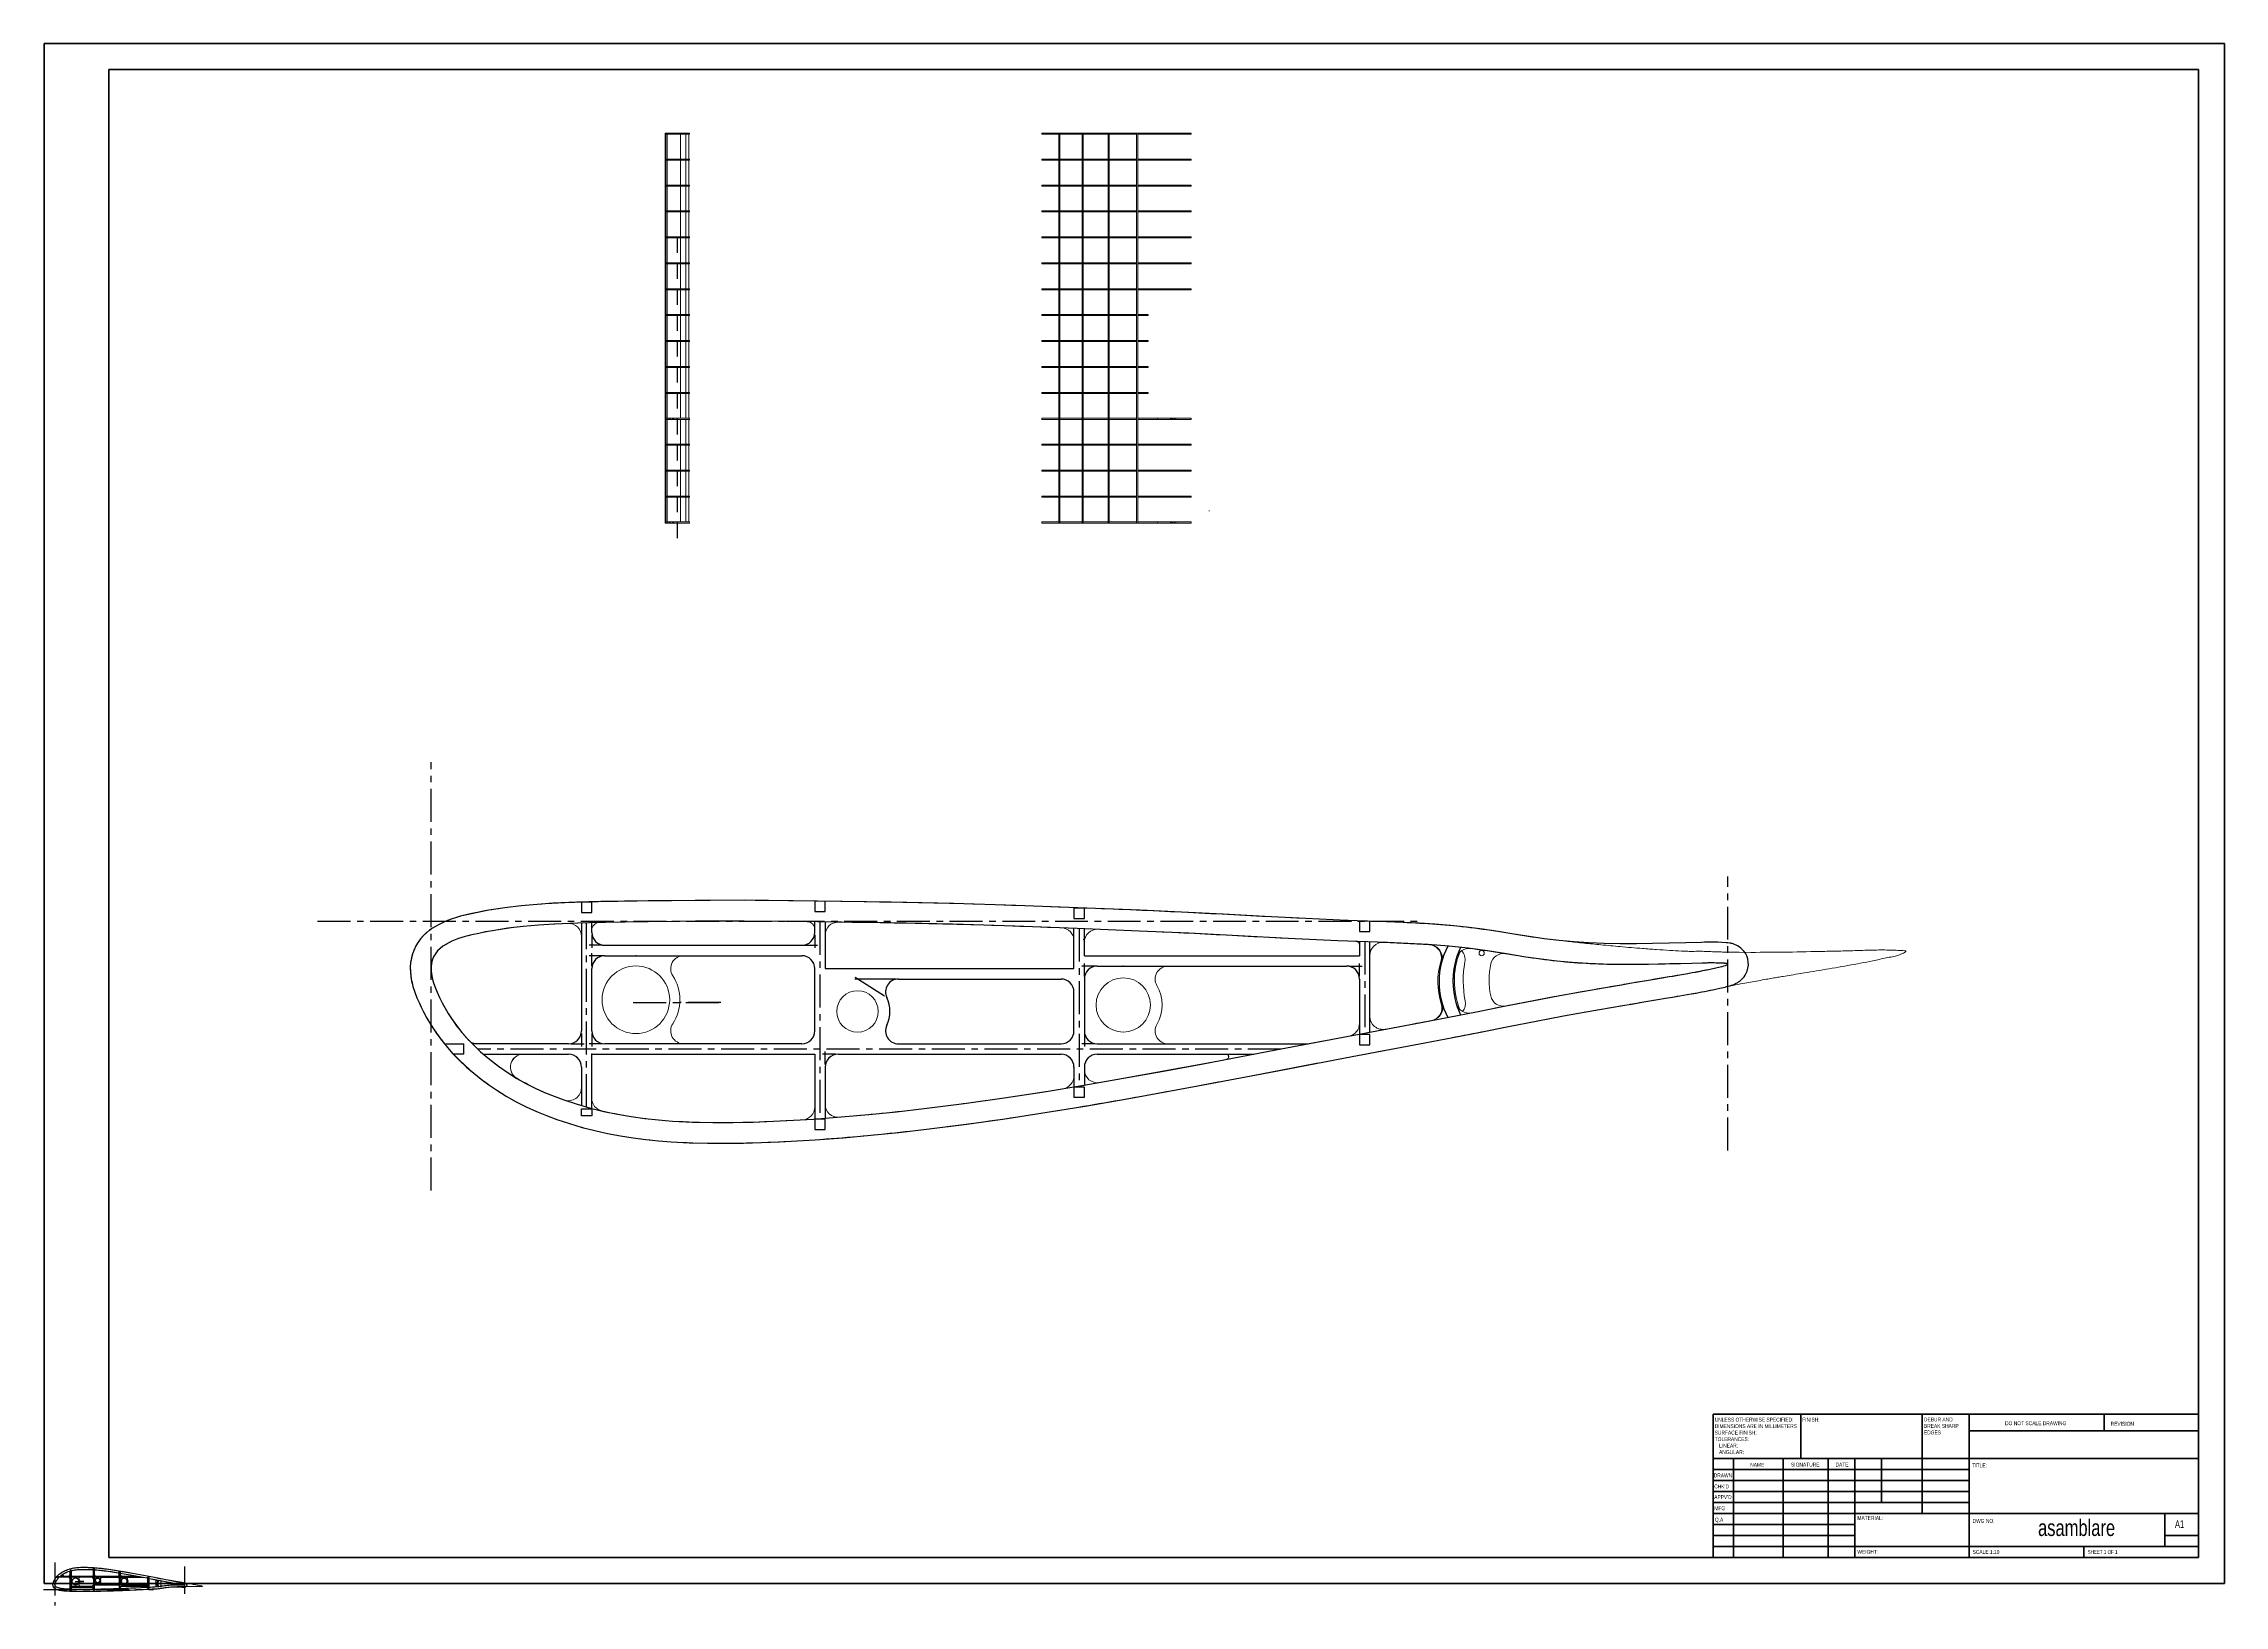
# Model space of a CAD drawing. Header units: millimetres. Extents: x 0 to 841, y -8 to 594.
import ezdxf

# ---------------------------------------------------------------- set-up
doc = ezdxf.new("R2010")
doc.units = ezdxf.units.MM
doc.header["$PDSIZE"] = -1
doc.linetypes.add('CENTERX2', pattern=[20.32, 12.7, -2.54, 2.54, -2.54])
doc.styles.add('SLDTEXTSTYLE0', font='TXT', dxfattribs={"width": 0.75})
doc.styles.add('SLDTEXTSTYLE1', font='TXT', dxfattribs={"width": 0.6875})

# ---------------------------------------------------------------- blocks, each defined once
blk = doc.blocks.new('SW_NOTE_0')
at = {"color": 0, "linetype": 'Continuous', "lineweight": 0, "char_height": 1.5, "attachment_point": 1, "style": 'SLDTEXTSTYLE0'}
for s, insert in [('DEBUR AND', (0, 1.93)), ('BREAK SHARP', (0, -0.57)), ('EDGES', (0, -3.07))]:
    blk.add_mtext(s, dxfattribs=dict(at, insert=insert))
blk = doc.blocks.new('SW_NOTE_1')
at = {"color": 0, "linetype": 'Continuous', "lineweight": 0, "char_height": 1.5, "attachment_point": 1, "style": 'SLDTEXTSTYLE0'}
for s, insert in [('UNLESS OTHERWISE SPECIFIED:', (0, 1.93)), ('TOLERANCES:', (0, -5.57)), ('SURFACE FINISH:', (0, -3.07)), ('DIMENSIONS ARE IN MILLIMETERS', (0, -0.57)), ('LINEAR:', (1.69, -8.07)), ('ANGULAR:', (1.69, -10.57))]:
    blk.add_mtext(s, dxfattribs=dict(at, insert=insert))

msp = doc.modelspace()

# ---------------------------------------------------------------- linework, layer by layer
at = {"color": 7, "linetype": 'Continuous', "lineweight": 40}
for p, q in [((0.08, 0.21), (0.08, 594.21)), ((0.08, 594.21), (841.08, 594.21)), ((841.08, 0.21), (841.08, 594.21)), ((25.08, 10.21), (25.08, 584.21)), ((25.08, 584.21), (831.08, 584.21)), ((831.08, 10.21), (831.08, 584.21)), ((643.88, 65.46), (831.08, 65.46)), ((643.88, 65.46), (643.88, 10.21)), ((677.68, 48.46), (677.68, 65.46)), ((724.48, 65.46), (724.48, 27.21)), ((742.68, 65.46), (742.68, 10.21)), ((831.08, 59.09), (742.68, 59.09)), ((794.68, 59.09), (794.68, 65.46)), ((831.08, 65.46), (831.08, 10.21)), ((831.08, 48.46), (643.88, 48.46)), ((742.68, 44.21), (643.88, 44.21)), ((651.68, 48.46), (651.68, 10.21)), ((670.87, 48.46), (670.87, 10.21)), ((688.28, 48.46), (688.28, 10.21)), ((698.48, 10.21), (698.48, 48.46)), ((708.88, 31.46), (708.88, 48.46)), ((742.68, 39.96), (643.88, 39.96)), ((742.68, 35.71), (643.88, 35.71)), ((742.68, 31.46), (643.88, 31.46)), ((698.48, 27.21), (643.88, 27.21)), ((698.48, 27.21), (831.08, 27.21)), ((818.08, 14.46), (818.08, 27.21)), ((698.48, 22.96), (643.88, 22.96)), ((698.48, 18.71), (643.88, 18.71)), ((831.08, 18.71), (818.08, 18.71)), ((25.08, 10.21), (831.08, 10.21)), ((643.88, 14.46), (831.08, 14.46)), ((786.88, 10.21), (786.88, 14.46)), ((0.08, 0.21), (841.08, 0.21))]:
    msp.add_line(p, q, dxfattribs=at)
at = {"color": 7, "linetype": 'Continuous', "lineweight": 15}
for p, q in [((239.61, 559.67), (239.61, 559.27)), ((239.64, 559.27), (239.64, 559.67)), ((239.65, 559.27), (239.65, 559.67)), ((239.65, 559.67), (239.65, 409.27)), ((239.89, 559.27), (239.89, 559.67)), ((239.91, 559.27), (239.91, 559.67)), ((239.91, 409.27), (239.91, 559.67)), ((240.4, 559.27), (240.4, 559.67)), ((240.42, 559.27), (240.42, 559.67)), ((240.42, 409.27), (240.42, 559.67)), ((241.2, 559.27), (241.2, 559.67)), ((241.53, 559.67), (241.53, 559.27)), ((242.43, 559.27), (242.43, 559.67)), ((242.55, 559.67), (242.43, 559.67)), ((242.55, 559.27), (242.55, 559.67)), ((242.71, 559.27), (242.71, 559.67)), ((242.9, 559.67), (242.71, 559.67)), ((242.9, 559.27), (242.9, 559.67)), ((242.94, 559.27), (242.94, 559.67)), ((245.51, 549.67), (245.51, 559.27)), ((247.56, 549.67), (247.56, 559.27)), ((248.82, 559.27), (248.82, 549.67)), ((248.98, 559.27), (248.98, 559.67)), ((384.88, 559.67), (384.88, 559.27)), ((391.48, 559.27), (391.48, 559.67)), ((391.48, 409.27), (391.48, 559.67)), ((391.48, 559.67), (391.88, 559.67)), ((391.88, 559.27), (391.88, 559.67)), ((391.88, 549.67), (391.88, 559.27)), ((400.48, 559.27), (400.48, 559.67)), ((400.88, 559.67), (400.48, 559.67)), ((400.48, 559.27), (400.48, 549.67)), ((400.88, 559.27), (400.88, 559.67)), ((400.88, 559.67), (400.88, 409.27)), ((410.48, 559.27), (410.48, 559.67)), ((410.48, 559.67), (410.88, 559.67)), ((410.48, 549.67), (410.48, 559.27)), ((410.88, 559.27), (410.88, 559.67)), ((410.88, 409.27), (410.88, 559.67)), ((421.5, 559.27), (421.5, 559.67)), ((421.5, 559.67), (421.9, 559.67)), ((421.5, 549.67), (421.5, 559.27)), ((421.9, 559.27), (421.9, 559.67)), ((421.9, 409.27), (421.9, 559.67)), ((429.53, 559.27), (429.53, 559.67)), ((434.51, 559.67), (434.51, 559.27)), ((434.79, 559.27), (434.79, 559.67)), ((435.05, 559.27), (435.05, 559.67)), ((435.49, 559.27), (435.49, 559.67)), ((436.13, 559.27), (436.13, 559.67)), ((436.13, 559.67), (436.59, 559.67)), ((436.59, 559.27), (436.13, 559.27)), ((436.59, 559.27), (436.59, 559.67)), ((436.59, 559.27), (436.59, 559.67)), ((436.59, 559.27), (436.59, 559.67)), ((442.57, 559.27), (442.57, 559.67)), ((239.61, 549.67), (239.61, 549.27)), ((239.64, 549.27), (239.64, 549.67)), ((239.65, 549.27), (239.65, 549.67)), ((239.89, 549.27), (239.89, 549.67)), ((239.91, 549.27), (239.91, 549.67)), ((240.4, 549.27), (240.4, 549.67)), ((240.42, 549.27), (240.42, 549.67)), ((241.2, 549.27), (241.2, 549.67)), ((241.53, 549.67), (241.53, 549.27)), ((242.43, 549.27), (242.43, 549.67)), ((242.55, 549.67), (242.43, 549.67)), ((242.55, 549.27), (242.55, 549.67)), ((242.71, 549.27), (242.71, 549.67)), ((242.9, 549.67), (242.71, 549.67)), ((242.9, 549.27), (242.9, 549.67)), ((242.94, 549.27), (242.94, 549.67)), ((245.51, 539.67), (245.51, 549.27)), ((247.56, 539.67), (247.56, 549.27)), ((248.82, 549.27), (248.82, 539.67)), ((248.98, 549.27), (248.98, 549.67)), ((384.88, 549.67), (384.88, 549.27)), ((391.48, 549.27), (391.48, 549.67)), ((391.88, 549.27), (391.88, 549.67)), ((391.88, 539.67), (391.88, 549.27)), ((400.48, 549.27), (400.48, 549.67)), ((400.48, 549.27), (400.48, 539.67)), ((400.88, 549.27), (400.88, 549.67)), ((410.48, 549.27), (410.48, 549.67)), ((410.48, 539.67), (410.48, 549.27)), ((410.88, 549.27), (410.88, 549.67)), ((421.5, 549.27), (421.5, 549.67)), ((421.5, 539.67), (421.5, 549.27)), ((421.9, 549.27), (421.9, 549.67)), ((429.53, 549.27), (429.53, 549.67)), ((434.51, 549.67), (434.51, 549.27)), ((434.79, 549.27), (434.79, 549.67)), ((435.05, 549.27), (435.05, 549.67)), ((435.49, 549.27), (435.49, 549.67)), ((436.13, 549.27), (436.13, 549.67)), ((436.13, 549.67), (436.59, 549.67)), ((436.59, 549.27), (436.13, 549.27)), ((436.59, 549.27), (436.59, 549.67)), ((436.59, 549.27), (436.59, 549.67)), ((436.59, 549.27), (436.59, 549.67)), ((442.57, 549.27), (442.57, 549.67)), ((239.61, 539.67), (239.61, 539.27)), ((239.64, 539.27), (239.64, 539.67)), ((239.65, 539.27), (239.65, 539.67)), ((239.89, 539.27), (239.89, 539.67)), ((239.91, 539.27), (239.91, 539.67)), ((240.4, 539.27), (240.4, 539.67)), ((240.42, 539.27), (240.42, 539.67)), ((241.2, 539.27), (241.2, 539.67)), ((241.53, 539.67), (241.53, 539.27)), ((242.43, 539.27), (242.43, 539.67)), ((242.55, 539.67), (242.43, 539.67)), ((242.55, 539.27), (242.55, 539.67)), ((242.71, 539.27), (242.71, 539.67)), ((242.9, 539.67), (242.71, 539.67)), ((242.9, 539.27), (242.9, 539.67)), ((242.94, 539.27), (242.94, 539.67)), ((245.51, 529.67), (245.51, 539.27)), ((247.56, 529.67), (247.56, 539.27)), ((248.82, 539.27), (248.82, 529.67)), ((248.98, 539.27), (248.98, 539.67)), ((384.88, 539.67), (384.88, 539.27)), ((391.48, 539.27), (391.48, 539.67)), ((391.88, 539.27), (391.88, 539.67)), ((391.88, 529.67), (391.88, 539.27)), ((400.48, 539.27), (400.48, 539.67)), ((400.48, 539.27), (400.48, 529.67)), ((400.88, 539.27), (400.88, 539.67)), ((410.48, 539.27), (410.48, 539.67)), ((410.48, 529.67), (410.48, 539.27)), ((410.88, 539.27), (410.88, 539.67)), ((421.5, 539.27), (421.5, 539.67)), ((421.5, 529.67), (421.5, 539.27)), ((421.9, 539.27), (421.9, 539.67)), ((429.53, 539.27), (429.53, 539.67)), ((434.51, 539.67), (434.51, 539.27)), ((434.79, 539.27), (434.79, 539.67)), ((435.05, 539.27), (435.05, 539.67)), ((435.49, 539.27), (435.49, 539.67)), ((436.13, 539.27), (436.13, 539.67)), ((436.13, 539.67), (436.59, 539.67)), ((436.59, 539.27), (436.13, 539.27)), ((436.59, 539.27), (436.59, 539.67)), ((436.59, 539.27), (436.59, 539.67)), ((436.59, 539.27), (436.59, 539.67)), ((442.57, 539.27), (442.57, 539.67)), ((239.61, 529.67), (239.61, 529.27)), ((239.64, 529.27), (239.64, 529.67)), ((239.65, 529.27), (239.65, 529.67)), ((239.89, 529.27), (239.89, 529.67)), ((239.91, 529.27), (239.91, 529.67)), ((240.4, 529.27), (240.4, 529.67)), ((240.42, 529.27), (240.42, 529.67)), ((241.2, 529.27), (241.2, 529.67)), ((241.53, 529.67), (241.53, 529.27)), ((242.43, 529.27), (242.43, 529.67)), ((242.55, 529.67), (242.43, 529.67)), ((242.55, 529.27), (242.55, 529.67)), ((242.71, 529.27), (242.71, 529.67)), ((242.9, 529.67), (242.71, 529.67)), ((242.9, 529.27), (242.9, 529.67)), ((242.94, 529.27), (242.94, 529.67)), ((245.51, 519.67), (245.51, 529.27)), ((247.56, 519.67), (247.56, 529.27)), ((248.82, 529.27), (248.82, 519.67)), ((248.98, 529.27), (248.98, 529.67)), ((384.88, 529.67), (384.88, 529.27)), ((391.48, 529.27), (391.48, 529.67)), ((391.88, 529.27), (391.88, 529.67)), ((391.88, 519.67), (391.88, 529.27)), ((400.48, 529.27), (400.48, 529.67)), ((400.48, 529.27), (400.48, 519.67)), ((400.88, 529.27), (400.88, 529.67)), ((410.48, 529.27), (410.48, 529.67)), ((410.48, 519.67), (410.48, 529.27)), ((410.88, 529.27), (410.88, 529.67)), ((421.5, 529.27), (421.5, 529.67)), ((421.5, 519.67), (421.5, 529.27)), ((421.9, 529.27), (421.9, 529.67)), ((429.53, 529.27), (429.53, 529.67)), ((434.51, 529.67), (434.51, 529.27)), ((434.79, 529.27), (434.79, 529.67)), ((435.05, 529.27), (435.05, 529.67)), ((435.49, 529.27), (435.49, 529.67)), ((436.13, 529.27), (436.13, 529.67)), ((436.13, 529.67), (436.59, 529.67)), ((436.59, 529.27), (436.13, 529.27)), ((436.59, 529.27), (436.59, 529.67)), ((436.59, 529.27), (436.59, 529.67)), ((436.59, 529.27), (436.59, 529.67)), ((442.57, 529.27), (442.57, 529.67)), ((239.61, 519.67), (239.61, 519.27)), ((239.64, 519.27), (239.64, 519.67)), ((239.65, 519.27), (239.65, 519.67)), ((239.89, 519.27), (239.89, 519.67)), ((239.91, 519.27), (239.91, 519.67)), ((240.4, 519.27), (240.4, 519.67)), ((240.42, 519.27), (240.42, 519.67)), ((241.2, 519.27), (241.2, 519.67)), ((241.53, 519.67), (241.53, 519.27)), ((242.43, 519.27), (242.43, 519.67)), ((242.55, 519.67), (242.43, 519.67)), ((242.55, 519.27), (242.55, 519.67)), ((242.71, 519.27), (242.71, 519.67)), ((242.9, 519.67), (242.71, 519.67)), ((242.9, 519.27), (242.9, 519.67)), ((242.94, 519.27), (242.94, 519.67)), ((245.51, 509.67), (245.51, 519.27)), ((247.56, 509.67), (247.56, 519.27)), ((248.82, 519.27), (248.82, 509.67)), ((248.98, 519.27), (248.98, 519.67)), ((384.88, 519.67), (384.88, 519.27)), ((391.48, 519.27), (391.48, 519.67)), ((391.88, 519.27), (391.88, 519.67)), ((391.88, 509.67), (391.88, 519.27)), ((400.48, 519.27), (400.48, 519.67)), ((400.48, 519.27), (400.48, 509.67)), ((400.88, 519.27), (400.88, 519.67)), ((410.48, 519.27), (410.48, 519.67)), ((410.48, 509.67), (410.48, 519.27)), ((410.88, 519.27), (410.88, 519.67)), ((421.5, 519.27), (421.5, 519.67)), ((421.5, 509.67), (421.5, 519.27)), ((421.9, 519.27), (421.9, 519.67)), ((429.53, 519.27), (429.53, 519.67)), ((434.51, 519.67), (434.51, 519.27)), ((434.79, 519.27), (434.79, 519.67)), ((435.05, 519.27), (435.05, 519.67)), ((435.49, 519.27), (435.49, 519.67)), ((436.13, 519.27), (436.13, 519.67)), ((436.13, 519.67), (436.59, 519.67)), ((436.59, 519.27), (436.13, 519.27)), ((436.59, 519.27), (436.59, 519.67)), ((436.59, 519.27), (436.59, 519.67)), ((436.59, 519.27), (436.59, 519.67)), ((442.57, 519.27), (442.57, 519.67)), ((239.61, 509.67), (239.61, 509.27)), ((239.64, 509.27), (239.64, 509.67)), ((239.65, 509.27), (239.65, 509.67)), ((239.89, 509.27), (239.89, 509.67)), ((239.91, 509.27), (239.91, 509.67)), ((240.4, 509.27), (240.4, 509.67)), ((240.42, 509.27), (240.42, 509.67)), ((241.2, 509.27), (241.2, 509.67)), ((241.53, 509.67), (241.53, 509.27)), ((242.43, 509.27), (242.43, 509.67)), ((242.55, 509.67), (242.43, 509.67)), ((242.55, 509.27), (242.55, 509.67)), ((242.71, 509.27), (242.71, 509.67)), ((242.9, 509.67), (242.71, 509.67)), ((242.9, 509.27), (242.9, 509.67)), ((242.94, 509.27), (242.94, 509.67)), ((245.51, 499.67), (245.51, 509.27)), ((247.56, 499.67), (247.56, 509.27)), ((248.82, 509.27), (248.82, 499.67)), ((248.98, 509.27), (248.98, 509.67)), ((384.88, 509.67), (384.88, 509.27)), ((391.48, 509.27), (391.48, 509.67)), ((391.88, 509.27), (391.88, 509.67)), ((391.88, 499.67), (391.88, 509.27)), ((400.48, 509.27), (400.48, 509.67)), ((400.48, 509.27), (400.48, 499.67)), ((400.88, 509.27), (400.88, 509.67)), ((410.48, 509.27), (410.48, 509.67)), ((410.48, 499.67), (410.48, 509.27)), ((410.88, 509.27), (410.88, 509.67)), ((421.5, 509.27), (421.5, 509.67)), ((421.5, 499.67), (421.5, 509.27)), ((421.9, 509.27), (421.9, 509.67)), ((429.53, 509.27), (429.53, 509.67)), ((434.51, 509.67), (434.51, 509.27)), ((434.79, 509.27), (434.79, 509.67)), ((435.05, 509.27), (435.05, 509.67)), ((435.49, 509.27), (435.49, 509.67)), ((436.13, 509.27), (436.13, 509.67)), ((436.13, 509.67), (436.59, 509.67)), ((436.59, 509.27), (436.13, 509.27)), ((436.59, 509.27), (436.59, 509.67)), ((436.59, 509.27), (436.59, 509.67)), ((436.59, 509.27), (436.59, 509.67)), ((442.57, 509.27), (442.57, 509.67)), ((239.61, 499.67), (239.61, 499.27)), ((239.64, 499.27), (239.64, 499.67)), ((239.65, 499.27), (239.65, 499.67)), ((239.89, 499.27), (239.89, 499.67)), ((239.91, 499.27), (239.91, 499.67)), ((240.4, 499.27), (240.4, 499.67)), ((240.42, 499.27), (240.42, 499.67)), ((241.2, 499.27), (241.2, 499.67)), ((241.53, 499.67), (241.53, 499.27)), ((242.43, 499.27), (242.43, 499.67)), ((242.55, 499.67), (242.43, 499.67)), ((242.55, 499.27), (242.55, 499.67)), ((242.71, 499.27), (242.71, 499.67)), ((242.9, 499.67), (242.71, 499.67)), ((242.9, 499.27), (242.9, 499.67)), ((242.94, 499.27), (242.94, 499.67)), ((245.51, 489.67), (245.51, 499.27)), ((247.56, 489.67), (247.56, 499.27)), ((248.82, 499.27), (248.82, 489.67)), ((248.98, 499.27), (248.98, 499.67)), ((384.88, 499.67), (384.88, 499.27)), ((391.48, 499.27), (391.48, 499.67)), ((391.88, 499.27), (391.88, 499.67)), ((391.88, 489.67), (391.88, 499.27)), ((400.48, 499.27), (400.48, 499.67)), ((400.48, 499.27), (400.48, 489.67)), ((400.88, 499.27), (400.88, 499.67)), ((410.48, 499.27), (410.48, 499.67)), ((410.48, 489.67), (410.48, 499.27)), ((410.88, 499.27), (410.88, 499.67)), ((421.5, 499.27), (421.5, 499.67)), ((421.5, 489.67), (421.5, 499.27)), ((421.9, 499.27), (421.9, 499.67)), ((429.53, 499.27), (429.53, 499.67)), ((434.51, 499.67), (434.51, 499.27)), ((434.79, 499.27), (434.79, 499.67)), ((435.05, 499.27), (435.05, 499.67)), ((435.49, 499.27), (435.49, 499.67)), ((436.13, 499.27), (436.13, 499.67)), ((436.13, 499.67), (436.59, 499.67)), ((436.59, 499.27), (436.13, 499.27)), ((436.59, 499.27), (436.59, 499.67)), ((436.59, 499.27), (436.59, 499.67)), ((436.59, 499.27), (436.59, 499.67)), ((442.57, 499.27), (442.57, 499.67)), ((239.61, 489.67), (239.61, 489.27)), ((239.64, 489.27), (239.64, 489.67)), ((239.65, 489.27), (239.65, 489.67)), ((239.89, 489.27), (239.89, 489.67)), ((239.91, 489.27), (239.91, 489.67)), ((240.4, 489.27), (240.4, 489.67)), ((240.42, 489.27), (240.42, 489.67)), ((240.69, 489.27), (240.69, 489.67)), ((244.74, 489.67), (240.69, 489.67)), ((244.74, 489.27), (240.69, 489.27)), ((244.74, 489.27), (244.74, 489.67)), ((244.78, 489.67), (244.74, 489.67)), ((244.78, 489.27), (244.74, 489.27)), ((245.51, 479.67), (245.51, 489.27)), ((247.56, 479.67), (247.56, 489.27)), ((248.82, 489.27), (248.82, 479.67)), ((248.98, 489.27), (248.98, 489.67)), ((384.88, 489.67), (384.88, 489.27)), ((391.48, 489.27), (391.48, 489.67)), ((391.88, 489.27), (391.88, 489.67)), ((391.88, 479.67), (391.88, 489.27)), ((400.48, 489.27), (400.48, 489.67)), ((400.48, 489.27), (400.48, 479.67)), ((400.88, 489.27), (400.88, 489.67)), ((410.48, 489.27), (410.48, 489.67)), ((410.48, 479.67), (410.48, 489.27)), ((410.88, 489.27), (410.88, 489.67)), ((421.5, 489.27), (421.5, 489.67)), ((421.5, 479.67), (421.5, 489.27)), ((421.9, 489.27), (421.9, 489.67)), ((425.94, 489.27), (425.94, 489.67)), ((239.61, 479.67), (239.61, 479.27)), ((239.64, 479.27), (239.64, 479.67)), ((239.65, 479.27), (239.65, 479.67)), ((239.89, 479.27), (239.89, 479.67)), ((239.91, 479.27), (239.91, 479.67)), ((240.4, 479.27), (240.4, 479.67)), ((240.42, 479.27), (240.42, 479.67)), ((240.69, 479.27), (240.69, 479.67)), ((244.74, 479.67), (240.69, 479.67)), ((244.74, 479.27), (244.74, 479.67)), ((244.78, 479.67), (244.74, 479.67)), ((248.98, 479.27), (248.98, 479.67)), ((384.88, 479.67), (384.88, 479.27)), ((391.48, 479.27), (391.48, 479.67)), ((391.88, 479.27), (391.88, 479.67)), ((400.48, 479.27), (400.48, 479.67)), ((400.88, 479.27), (400.88, 479.67)), ((410.48, 479.27), (410.48, 479.67)), ((410.88, 479.27), (410.88, 479.67)), ((421.5, 479.27), (421.5, 479.67)), ((421.9, 479.27), (421.9, 479.67)), ((425.94, 479.27), (425.94, 479.67)), ((244.74, 479.27), (240.69, 479.27)), ((244.78, 479.27), (244.74, 479.27)), ((245.51, 469.67), (245.51, 479.27)), ((247.56, 469.67), (247.56, 479.27)), ((248.82, 479.27), (248.82, 469.67)), ((391.88, 469.67), (391.88, 479.27)), ((400.48, 479.27), (400.48, 469.67)), ((410.48, 469.67), (410.48, 479.27)), ((421.5, 469.67), (421.5, 479.27)), ((239.61, 469.67), (239.61, 469.27)), ((239.64, 469.27), (239.64, 469.67)), ((239.65, 469.27), (239.65, 469.67)), ((239.89, 469.27), (239.89, 469.67)), ((239.91, 469.27), (239.91, 469.67)), ((240.4, 469.27), (240.4, 469.67)), ((240.42, 469.27), (240.42, 469.67)), ((240.69, 469.27), (240.69, 469.67)), ((244.74, 469.67), (240.69, 469.67)), ((244.74, 469.27), (240.69, 469.27)), ((244.74, 469.27), (244.74, 469.67)), ((244.78, 469.67), (244.74, 469.67)), ((244.78, 469.27), (244.74, 469.27)), ((245.51, 459.67), (245.51, 469.27)), ((247.56, 459.67), (247.56, 469.27)), ((248.82, 469.27), (248.82, 459.67)), ((248.98, 469.27), (248.98, 469.67)), ((384.88, 469.67), (384.88, 469.27)), ((391.48, 469.27), (391.48, 469.67)), ((391.88, 469.27), (391.88, 469.67)), ((391.88, 459.67), (391.88, 469.27)), ((400.48, 469.27), (400.48, 469.67)), ((400.48, 469.27), (400.48, 459.67)), ((400.88, 469.27), (400.88, 469.67)), ((410.48, 469.27), (410.48, 469.67)), ((410.48, 459.67), (410.48, 469.27)), ((410.88, 469.27), (410.88, 469.67)), ((421.5, 469.27), (421.5, 469.67)), ((421.5, 459.67), (421.5, 469.27)), ((421.9, 469.27), (421.9, 469.67)), ((425.94, 469.27), (425.94, 469.67)), ((239.61, 459.67), (239.61, 459.27)), ((239.64, 459.27), (239.64, 459.67)), ((239.65, 459.27), (239.65, 459.67)), ((239.89, 459.27), (239.89, 459.67)), ((239.91, 459.27), (239.91, 459.67)), ((240.4, 459.27), (240.4, 459.67)), ((240.42, 459.27), (240.42, 459.67)), ((240.69, 459.27), (240.69, 459.67)), ((244.74, 459.67), (240.69, 459.67)), ((244.74, 459.27), (240.69, 459.27)), ((244.74, 459.27), (244.74, 459.67)), ((244.78, 459.67), (244.74, 459.67)), ((244.78, 459.27), (244.74, 459.27)), ((245.51, 449.67), (245.51, 459.27)), ((247.56, 449.67), (247.56, 459.27)), ((248.82, 459.27), (248.82, 449.67)), ((248.98, 459.27), (248.98, 459.67)), ((384.88, 459.67), (384.88, 459.27)), ((391.48, 459.27), (391.48, 459.67)), ((391.88, 459.27), (391.88, 459.67)), ((391.88, 449.67), (391.88, 459.27)), ((400.48, 459.27), (400.48, 459.67)), ((400.48, 459.27), (400.48, 449.67)), ((400.88, 459.27), (400.88, 459.67)), ((410.48, 459.27), (410.48, 459.67)), ((410.48, 449.67), (410.48, 459.27)), ((410.88, 459.27), (410.88, 459.67)), ((421.5, 459.27), (421.5, 459.67)), ((421.5, 449.67), (421.5, 459.27)), ((421.9, 459.27), (421.9, 459.67)), ((425.94, 459.27), (425.94, 459.67)), ((239.61, 449.67), (239.61, 449.27)), ((239.64, 449.27), (239.64, 449.67)), ((239.65, 449.27), (239.65, 449.67)), ((239.89, 449.27), (239.89, 449.67)), ((239.91, 449.27), (239.91, 449.67)), ((240.4, 449.27), (240.4, 449.67)), ((240.42, 449.27), (240.42, 449.67)), ((241.2, 449.27), (241.2, 449.67)), ((241.53, 449.67), (241.53, 449.27)), ((242.43, 449.27), (242.43, 449.67)), ((242.55, 449.67), (242.43, 449.67)), ((242.55, 449.27), (242.55, 449.67)), ((242.71, 449.27), (242.71, 449.67)), ((242.9, 449.67), (242.71, 449.67)), ((242.9, 449.27), (242.9, 449.67)), ((242.94, 449.27), (242.94, 449.67)), ((245.51, 439.67), (245.51, 449.27)), ((247.56, 439.67), (247.56, 449.27)), ((248.82, 449.27), (248.82, 439.67)), ((248.98, 449.27), (248.98, 449.67)), ((384.88, 449.67), (384.88, 449.27)), ((391.48, 449.27), (391.48, 449.67)), ((391.88, 449.27), (391.88, 449.67)), ((391.88, 439.67), (391.88, 449.27)), ((400.48, 449.27), (400.48, 449.67)), ((400.48, 449.27), (400.48, 439.67)), ((400.88, 449.27), (400.88, 449.67)), ((410.48, 449.27), (410.48, 449.67)), ((410.48, 439.67), (410.48, 449.27)), ((410.88, 449.27), (410.88, 449.67)), ((421.5, 449.27), (421.5, 449.67)), ((421.5, 439.67), (421.5, 449.27)), ((421.9, 449.27), (421.9, 449.67)), ((429.53, 449.27), (429.53, 449.67)), ((434.51, 449.67), (434.51, 449.27)), ((434.79, 449.27), (434.79, 449.67)), ((435.05, 449.27), (435.05, 449.67)), ((435.49, 449.27), (435.49, 449.67)), ((436.13, 449.27), (436.13, 449.67)), ((436.13, 449.67), (436.59, 449.67)), ((436.59, 449.27), (436.13, 449.27)), ((436.59, 449.27), (436.59, 449.67)), ((436.59, 449.27), (436.59, 449.67)), ((436.59, 449.27), (436.59, 449.67)), ((442.57, 449.27), (442.57, 449.67)), ((239.61, 439.67), (239.61, 439.27)), ((239.64, 439.27), (239.64, 439.67)), ((239.65, 439.27), (239.65, 439.67)), ((239.89, 439.27), (239.89, 439.67)), ((239.91, 439.27), (239.91, 439.67)), ((240.4, 439.27), (240.4, 439.67)), ((240.42, 439.27), (240.42, 439.67)), ((241.2, 439.27), (241.2, 439.67)), ((241.53, 439.67), (241.53, 439.27)), ((242.43, 439.27), (242.43, 439.67)), ((242.55, 439.67), (242.43, 439.67)), ((242.55, 439.27), (242.55, 439.67)), ((242.71, 439.27), (242.71, 439.67)), ((242.9, 439.67), (242.71, 439.67)), ((242.9, 439.27), (242.9, 439.67)), ((242.94, 439.27), (242.94, 439.67)), ((245.51, 429.67), (245.51, 439.27)), ((247.56, 429.67), (247.56, 439.27)), ((248.82, 439.27), (248.82, 429.67)), ((248.98, 439.27), (248.98, 439.67)), ((384.88, 439.67), (384.88, 439.27)), ((391.48, 439.27), (391.48, 439.67)), ((391.88, 439.27), (391.88, 439.67)), ((391.88, 429.67), (391.88, 439.27)), ((400.48, 439.27), (400.48, 439.67)), ((400.48, 439.27), (400.48, 429.67)), ((400.88, 439.27), (400.88, 439.67)), ((410.48, 439.27), (410.48, 439.67)), ((410.48, 429.67), (410.48, 439.27)), ((410.88, 439.27), (410.88, 439.67)), ((421.5, 439.27), (421.5, 439.67)), ((421.5, 429.67), (421.5, 439.27)), ((421.9, 439.27), (421.9, 439.67)), ((429.53, 439.27), (429.53, 439.67)), ((434.51, 439.67), (434.51, 439.27)), ((434.79, 439.27), (434.79, 439.67)), ((435.05, 439.27), (435.05, 439.67)), ((435.49, 439.27), (435.49, 439.67)), ((436.13, 439.27), (436.13, 439.67)), ((436.13, 439.67), (436.59, 439.67)), ((436.59, 439.27), (436.13, 439.27)), ((436.59, 439.27), (436.59, 439.67)), ((436.59, 439.27), (436.59, 439.67)), ((436.59, 439.27), (436.59, 439.67)), ((442.57, 439.27), (442.57, 439.67)), ((239.61, 429.67), (239.61, 429.27)), ((239.64, 429.27), (239.64, 429.67)), ((239.65, 429.27), (239.65, 429.67)), ((239.89, 429.27), (239.89, 429.67)), ((239.91, 429.27), (239.91, 429.67)), ((240.4, 429.27), (240.4, 429.67)), ((240.42, 429.27), (240.42, 429.67)), ((241.2, 429.27), (241.2, 429.67)), ((241.53, 429.67), (241.53, 429.27)), ((242.43, 429.27), (242.43, 429.67)), ((242.55, 429.67), (242.43, 429.67)), ((242.55, 429.27), (242.55, 429.67)), ((242.71, 429.27), (242.71, 429.67)), ((242.9, 429.67), (242.71, 429.67)), ((242.9, 429.27), (242.9, 429.67)), ((242.94, 429.27), (242.94, 429.67)), ((245.51, 419.67), (245.51, 429.27)), ((247.56, 419.67), (247.56, 429.27)), ((248.82, 429.27), (248.82, 419.67)), ((248.98, 429.27), (248.98, 429.67)), ((384.88, 429.67), (384.88, 429.27)), ((391.48, 429.27), (391.48, 429.67)), ((391.88, 429.27), (391.88, 429.67)), ((391.88, 419.67), (391.88, 429.27)), ((400.48, 429.27), (400.48, 429.67)), ((400.48, 429.27), (400.48, 419.67)), ((400.88, 429.27), (400.88, 429.67)), ((410.48, 429.27), (410.48, 429.67)), ((410.48, 419.67), (410.48, 429.27)), ((410.88, 429.27), (410.88, 429.67)), ((421.5, 429.27), (421.5, 429.67)), ((421.5, 419.67), (421.5, 429.27)), ((421.9, 429.27), (421.9, 429.67)), ((429.53, 429.27), (429.53, 429.67)), ((434.51, 429.67), (434.51, 429.27)), ((434.79, 429.27), (434.79, 429.67)), ((435.05, 429.27), (435.05, 429.67)), ((435.49, 429.27), (435.49, 429.67)), ((436.13, 429.27), (436.13, 429.67)), ((436.13, 429.67), (436.59, 429.67)), ((436.59, 429.27), (436.13, 429.27)), ((436.59, 429.27), (436.59, 429.67)), ((436.59, 429.27), (436.59, 429.67)), ((436.59, 429.27), (436.59, 429.67)), ((442.57, 429.27), (442.57, 429.67)), ((239.61, 419.67), (239.61, 419.27)), ((239.64, 419.27), (239.64, 419.67)), ((239.65, 419.27), (239.65, 419.67)), ((239.89, 419.27), (239.89, 419.67)), ((239.91, 419.27), (239.91, 419.67)), ((240.4, 419.27), (240.4, 419.67)), ((240.42, 419.27), (240.42, 419.67)), ((241.2, 419.27), (241.2, 419.67)), ((241.53, 419.67), (241.53, 419.27)), ((242.43, 419.27), (242.43, 419.67)), ((242.55, 419.67), (242.43, 419.67)), ((242.55, 419.27), (242.55, 419.67)), ((242.71, 419.27), (242.71, 419.67)), ((242.9, 419.67), (242.71, 419.67)), ((242.9, 419.27), (242.9, 419.67)), ((242.94, 419.27), (242.94, 419.67)), ((245.51, 409.67), (245.51, 419.27)), ((247.56, 409.67), (247.56, 419.27)), ((248.82, 419.27), (248.82, 409.67)), ((248.98, 419.27), (248.98, 419.67)), ((384.88, 419.67), (384.88, 419.27)), ((391.48, 419.27), (391.48, 419.67)), ((391.88, 419.27), (391.88, 419.67)), ((391.88, 409.67), (391.88, 419.27)), ((400.48, 419.27), (400.48, 419.67)), ((400.48, 419.27), (400.48, 409.67)), ((400.88, 419.27), (400.88, 419.67)), ((410.48, 419.27), (410.48, 419.67)), ((410.48, 409.67), (410.48, 419.27)), ((410.88, 419.27), (410.88, 419.67)), ((421.5, 419.27), (421.5, 419.67)), ((421.5, 409.67), (421.5, 419.27)), ((421.9, 419.27), (421.9, 419.67)), ((429.53, 419.27), (429.53, 419.67)), ((434.51, 419.67), (434.51, 419.27)), ((434.79, 419.27), (434.79, 419.67)), ((435.05, 419.27), (435.05, 419.67)), ((435.49, 419.27), (435.49, 419.67)), ((436.13, 419.27), (436.13, 419.67)), ((436.13, 419.67), (436.59, 419.67)), ((436.59, 419.27), (436.13, 419.27)), ((436.59, 419.27), (436.59, 419.67)), ((436.59, 419.27), (436.59, 419.67)), ((436.59, 419.27), (436.59, 419.67)), ((442.57, 419.27), (442.57, 419.67)), ((239.61, 409.67), (239.61, 409.27)), ((239.64, 409.27), (239.64, 409.67)), ((239.65, 409.27), (239.65, 409.67)), ((239.89, 409.27), (239.89, 409.67)), ((239.91, 409.27), (239.91, 409.67)), ((240.4, 409.27), (240.4, 409.67)), ((240.42, 409.27), (240.42, 409.67)), ((241.2, 409.27), (241.2, 409.67)), ((241.53, 409.67), (241.53, 409.27)), ((242.43, 409.27), (242.43, 409.67)), ((242.55, 409.67), (242.43, 409.67)), ((242.55, 409.27), (242.55, 409.67)), ((242.71, 409.27), (242.71, 409.67)), ((242.9, 409.67), (242.71, 409.67)), ((242.9, 409.27), (242.9, 409.67)), ((242.94, 409.27), (242.94, 409.67)), ((248.98, 409.27), (248.98, 409.67)), ((384.88, 409.67), (384.88, 409.27)), ((391.48, 409.27), (391.48, 409.67)), ((391.48, 409.27), (391.88, 409.27)), ((391.88, 409.27), (391.88, 409.67)), ((400.48, 409.27), (400.48, 409.67)), ((400.88, 409.27), (400.48, 409.27)), ((400.88, 409.27), (400.88, 409.67)), ((410.48, 409.27), (410.48, 409.67)), ((410.48, 409.27), (410.88, 409.27)), ((410.88, 409.27), (410.88, 409.67)), ((421.5, 409.27), (421.5, 409.67)), ((421.5, 409.27), (421.9, 409.27)), ((421.9, 409.27), (421.9, 409.67)), ((429.53, 409.27), (429.53, 409.67)), ((434.51, 409.67), (434.51, 409.27)), ((434.79, 409.27), (434.79, 409.67)), ((435.05, 409.27), (435.05, 409.67)), ((435.49, 409.27), (435.49, 409.67)), ((436.13, 409.27), (436.13, 409.67)), ((436.13, 409.67), (436.59, 409.67)), ((436.59, 409.27), (436.13, 409.27)), ((436.59, 409.27), (436.59, 409.67)), ((436.59, 409.27), (436.59, 409.67)), ((436.59, 409.27), (436.59, 409.67)), ((442.57, 409.27), (442.57, 409.67)), ((207.34, 263.02), (207.34, 259.02)), ((207.34, 263.02), (211.34, 263.02)), ((211.34, 259.02), (211.34, 263.13)), ((211.34, 259.02), (211.34, 263.02)), ((297.34, 263.45), (297.34, 259.39)), ((301.34, 263.39), (297.34, 263.39)), ((297.34, 263.39), (297.34, 259.39)), ((301.34, 259.39), (301.34, 263.39)), ((397.34, 260.91), (397.34, 256.75)), ((207.34, 259.02), (211.34, 259.02)), ((297.34, 259.39), (301.34, 259.39)), ((297.34, 251.37), (297.34, 252.49)), ((397.34, 260.75), (401.34, 260.75)), ((397.34, 256.75), (397.34, 260.75)), ((397.34, 256.75), (401.34, 256.75)), ((401.34, 256.75), (401.34, 260.75)), ((507.48, 255.82), (507.48, 251.68)), ((507.48, 255.68), (511.48, 255.68)), ((507.48, 251.68), (507.48, 255.68)), ((511.48, 251.68), (511.48, 255.68)), ((207.34, 249.84), (207.34, 213.37)), ((211.34, 251.37), (211.34, 252.2)), ((216.34, 246.37), (292.34, 246.37)), ((301.34, 250.31), (301.34, 237.37)), ((397.34, 237.37), (397.34, 248.09)), ((401.34, 242.37), (401.34, 247.54)), ((507.48, 251.68), (511.48, 251.68)), ((507.48, 246.37), (507.48, 242.37)), ((534.73, 246.58), (516.67, 247.48)), ((211.34, 213.37), (211.34, 237.37)), ((216.34, 242.37), (292.34, 242.37)), ((292.34, 242.36), (246.78, 242.36)), ((297.34, 213.37), (297.34, 237.37)), ((301.34, 237.37), (397.34, 237.37)), ((401.34, 242.37), (507.48, 242.37)), ((406.34, 238.37), (502.48, 238.37)), ((433.66, 238.36), (502.48, 238.36)), ((511.48, 218.91), (511.48, 242.49)), ((658.4, 243.64), (653.87, 243.67)), ((329.38, 233.36), (392.34, 233.36)), ((329.65, 233.37), (392.34, 233.37)), ((397.34, 213.37), (397.34, 228.37)), ((401.34, 233.37), (401.34, 213.37)), ((507.48, 233.37), (507.48, 216.27)), ((488.1, 208.46), (503.41, 211.36)), ((507.48, 212.02), (507.48, 208.02)), ((511.48, 212.02), (507.48, 212.02)), ((511.48, 208.02), (511.48, 212.02)), ((154.47, 208.37), (161.95, 208.37)), ((154.48, 208.36), (161.95, 208.36)), ((161.95, 204.37), (157.95, 204.37)), ((161.95, 204.37), (161.95, 208.37)), ((202.34, 208.37), (167.33, 208.37)), ((184.95, 204.37), (202.34, 204.37)), ((184.96, 204.36), (202.34, 204.36)), ((211.34, 204.37), (297.34, 204.37)), ((211.34, 187.34), (211.34, 204.37)), ((211.34, 204.36), (297.34, 204.36)), ((292.34, 208.37), (216.34, 208.37)), ((297.34, 204.37), (297.34, 184.05)), ((306.34, 204.37), (392.34, 204.37)), ((306.34, 204.36), (392.34, 204.36)), ((329.65, 208.37), (392.34, 208.37)), ((406.33, 204.36), (455.98, 204.36)), ((406.34, 208.37), (487.16, 208.37)), ((406.34, 204.37), (456.02, 204.37)), ((407.19, 193.43), (456.2, 202.38)), ((507.48, 208.02), (511.48, 208.02)), ((207.34, 199.37), (207.34, 191.41)), ((301.34, 199.37), (301.34, 185.05)), ((397.34, 199.37), (397.34, 196)), ((401.34, 199.37), (401.34, 198.36)), ((397.34, 191.66), (397.34, 187.76)), ((401.34, 191.66), (397.34, 191.66)), ((397.34, 187.76), (401.34, 187.76)), ((401.34, 187.76), (401.34, 191.66)), ((207.34, 180.63), (207.34, 183.32)), ((207.34, 183.32), (211.34, 183.32)), ((211.34, 180.63), (207.34, 180.63)), ((211.34, 183.32), (211.34, 180.63)), ((297.34, 179.27), (297.34, 175.37)), ((301.34, 179.27), (297.34, 179.27)), ((301.34, 175.37), (301.34, 179.27)), ((400.6, 184.23), (401.34, 184.23)), ((297.34, 175.37), (301.34, 175.37)), ((4.78, 2.61), (5.53, 2.61)), ((4.78, 2.61), (5.53, 2.61)), ((5.53, 3.01), (5.13, 3.01)), ((5.53, 3.01), (5.13, 3.01)), ((5.53, 3.01), (5.13, 3.01)), ((5.53, 3.01), (5.13, 3.01)), ((5.53, 3.01), (5.53, 2.61)), ((5.53, 3.01), (5.53, 2.61)), ((5.53, 3.01), (5.53, 2.61)), ((5.53, 3.01), (5.53, 2.61)), ((9.57, 2.61), (6.07, 2.61)), ((9.57, 2.61), (6.07, 2.61)), ((9.57, 2.61), (6.07, 2.61)), ((9.57, 2.61), (6.07, 2.61)), ((7.83, 3.01), (9.57, 3.01)), ((7.83, 3.01), (9.57, 3.01)), ((10.47, 5.38), (10.07, 5.38)), ((10.07, 5.38), (10.07, 5.11)), ((10.47, 5.38), (10.07, 5.38)), ((10.07, 5.38), (10.07, 5.11)), ((10.07, 5.11), (10.47, 5.11)), ((10.07, 5.11), (10.47, 5.11)), ((10.07, 3.51), (10.07, 4.3)), ((10.07, 3.51), (10.07, 4.3)), ((10.07, -1.54), (10.07, 2.11)), ((10.07, -1.54), (10.07, 2.11)), ((10.47, 5.11), (10.47, 5.38)), ((10.47, 5.11), (10.47, 5.38)), ((10.47, 4.71), (10.47, 3.01)), ((10.47, 4.71), (10.47, 3.01)), ((10.47, 3.01), (19.07, 3.01)), ((10.47, 3.01), (19.07, 3.01)), ((18.57, 2.61), (14.01, 2.61)), ((18.57, 2.61), (14.01, 2.61)), ((18.57, 2.61), (14.01, 2.61)), ((18.57, 2.61), (14.01, 2.61)), ((19.07, 5.91), (19.47, 5.91)), ((19.07, 5.52), (19.07, 5.91)), ((19.07, 5.91), (19.07, 5.52)), ((19.07, 5.91), (19.47, 5.91)), ((19.07, 5.52), (19.07, 5.91)), ((19.07, 5.91), (19.07, 5.52)), ((19.47, 5.52), (19.07, 5.52)), ((19.47, 5.52), (19.07, 5.52)), ((19.47, 5.52), (19.07, 5.52)), ((19.47, 5.52), (19.07, 5.52)), ((19.07, 3.01), (19.07, 5.04)), ((19.07, 3.01), (19.07, 5.04)), ((19.07, 2.11), (19.07, -0.29)), ((19.07, 2.11), (19.07, -0.29)), ((19.47, 5.91), (19.47, 5.52)), ((19.47, 5.91), (19.47, 5.52)), ((19.47, 5.91), (19.47, 5.52)), ((19.47, 5.91), (19.47, 5.52)), ((19.47, 3.51), (19.47, 4.94)), ((19.47, 3.51), (19.47, 4.94)), ((19.47, 0.61), (19.47, 2.11)), ((19.47, 0.61), (19.47, 2.11)), ((19.97, 3.01), (28.57, 3.01)), ((19.97, 3.01), (28.57, 3.01)), ((19.97, 2.61), (28.57, 2.61)), ((19.97, 2.61), (28.57, 2.61)), ((19.97, 0.11), (28.57, 0.11)), ((19.97, 0.11), (28.57, 0.11)), ((22.3, 2.61), (28.57, 2.61)), ((22.3, 2.61), (28.57, 2.61)), ((29.07, 4.67), (29.47, 4.67)), ((29.07, 4.28), (29.07, 4.67)), ((29.07, 4.67), (29.47, 4.67)), ((29.07, 4.28), (29.07, 4.67)), ((29.47, 4.28), (29.07, 4.28)), ((29.47, 4.28), (29.07, 4.28)), ((29.07, 3.51), (29.07, 3.84)), ((29.07, 3.51), (29.07, 3.84)), ((29.07, 2.11), (29.07, 0.61)), ((29.07, 2.11), (29.07, 0.61)), ((29.4, 5.02), (29.47, 5.02)), ((29.4, 5.02), (29.47, 5.02)), ((29.47, 4.67), (29.47, 4.28)), ((29.47, 4.67), (29.47, 4.28)), ((29.47, 3.51), (29.47, 3.61)), ((29.47, 3.51), (29.47, 3.61)), ((29.97, 3.01), (34.93, 3.01)), ((29.97, 3.01), (34.93, 3.01)), ((30.06, 4.1), (34.95, 3.2)), ((30.06, 4.1), (34.95, 3.2)), ((32.7, 2.61), (38.05, 2.61)), ((32.7, 2.61), (38.1, 2.61)), ((32.7, 2.61), (38.05, 2.61)), ((32.7, 2.61), (38.1, 2.61)), ((38.1, 2.61), (39.68, 2.31)), ((38.1, 2.61), (39.68, 2.31)), ((40.08, 2.64), (40.48, 2.64)), ((40.08, 2.24), (40.08, 2.64)), ((40.08, 2.64), (40.48, 2.64)), ((40.08, 2.24), (40.08, 2.64)), ((40.48, 2.24), (40.08, 2.24)), ((40.48, 2.24), (40.08, 2.24)), ((40.08, 0.11), (40.08, 1.82)), ((40.08, 0.11), (40.08, 1.82)), ((40.48, 2.64), (40.48, 2.24)), ((40.48, 2.64), (40.48, 2.24)), ((40.48, 1.55), (40.48, -0.81)), ((40.48, 1.55), (40.48, -0.81)), ((54.48, 0.35), (55.47, 0.17)), ((54.48, 0.35), (55.47, 0.17)), ((56.43, 0.01), (57.11, -0.11)), ((56.43, 0.01), (57.11, -0.11)), ((10.07, -2.46), (10.47, -2.46)), ((10.07, -2.86), (10.07, -2.46)), ((10.07, -2.46), (10.47, -2.46)), ((10.07, -2.86), (10.07, -2.46)), ((10.07, -2.86), (10.47, -2.86)), ((10.07, -2.86), (10.47, -2.86)), ((10.47, -1.69), (10.47, -1.78)), ((10.47, -1.69), (10.47, -1.78)), ((10.47, -2.46), (10.47, -2.87)), ((10.47, -2.86), (10.47, -2.46)), ((10.47, -2.46), (10.47, -2.87)), ((10.47, -2.86), (10.47, -2.46)), ((10.97, -1.19), (18.57, -1.19)), ((18.57, -1.19), (10.97, -1.19)), ((10.97, -1.19), (18.57, -1.19)), ((18.57, -1.19), (10.97, -1.19)), ((18.57, -0.79), (14.01, -0.79)), ((18.57, -0.79), (14.01, -0.79)), ((19.07, -1.69), (19.07, -1.81)), ((19.07, -1.69), (19.07, -1.81)), ((19.07, -2.5), (19.47, -2.5)), ((19.07, -2.9), (19.07, -2.5)), ((19.07, -2.5), (19.07, -2.9)), ((19.07, -2.5), (19.47, -2.5)), ((19.07, -2.9), (19.07, -2.5)), ((19.07, -2.5), (19.07, -2.9)), ((19.47, -2.9), (19.07, -2.9)), ((19.47, -2.9), (19.07, -2.9)), ((19.47, -0.29), (29.07, -0.29)), ((19.47, -0.29), (29.07, -0.29)), ((19.47, -1.59), (19.47, -0.29)), ((19.47, -0.29), (29.07, -0.29)), ((19.47, -0.29), (29.07, -0.29)), ((19.47, -1.59), (19.47, -0.29)), ((19.47, -2.5), (19.47, -2.9)), ((19.47, -2.5), (19.47, -2.9)), ((29.07, -0.29), (29.07, -1.37)), ((29.07, -0.29), (29.07, -1.37)), ((29.07, -2.23), (29.47, -2.23)), ((29.07, -2.65), (29.07, -2.23)), ((29.07, -2.63), (29.07, -2.23)), ((29.07, -2.23), (29.47, -2.23)), ((29.07, -2.65), (29.07, -2.23)), ((29.07, -2.63), (29.07, -2.23)), ((29.07, -2.63), (29.47, -2.63)), ((29.07, -2.63), (29.47, -2.63)), ((29.47, -0.79), (40.08, -0.79)), ((29.47, -0.79), (40.08, -0.79)), ((29.47, -0.79), (29.47, -1.31)), ((29.47, -0.79), (40.08, -0.79)), ((29.47, -0.79), (40.08, -0.79)), ((29.47, -0.79), (29.47, -1.31)), ((29.47, -2.23), (29.47, -2.63)), ((29.47, -2.23), (29.47, -2.63)), ((32.7, -0.39), (39.58, -0.39)), ((32.7, -0.39), (39.58, -0.39)), ((40.08, -1.2), (40.08, -0.79)), ((40.08, -1.2), (40.08, -0.79)), ((40.08, -1.73), (40.48, -1.73)), ((40.08, -2.14), (40.08, -1.73)), ((40.08, -2.13), (40.08, -1.73)), ((40.08, -1.73), (40.48, -1.73)), ((40.08, -2.14), (40.08, -1.73)), ((40.08, -2.13), (40.08, -1.73)), ((40.08, -2.13), (40.48, -2.13)), ((40.08, -2.13), (40.48, -2.13)), ((40.48, -1.73), (40.48, -2.13)), ((40.48, -1.73), (40.48, -2.13)), ((42.77, -1.22), (41, -1.31)), ((42.77, -1.22), (41, -1.31)), ((54.72, -0.92), (55.18, -0.92)), ((54.72, -0.92), (55.18, -0.92))]:
    msp.add_line(p, q, dxfattribs=at)
at = {"color": 7, "linetype": 'CENTERX2'}
for p, q in [((244.28, 519.67), (244.28, 513.45)), ((244.28, 509.67), (244.28, 503.45)), ((244.28, 499.67), (244.28, 493.45)), ((244.28, 489.67), (244.28, 483.45)), ((244.28, 479.67), (244.28, 473.45)), ((244.28, 469.67), (244.28, 463.45)), ((244.28, 459.67), (244.28, 453.45)), ((244.28, 449.67), (244.28, 443.45)), ((244.28, 439.67), (244.28, 433.45)), ((244.28, 429.67), (244.28, 423.45)), ((244.28, 419.67), (244.28, 413.45)), ((244.28, 409.67), (244.28, 403.45)), ((149.34, 151.78), (149.34, 317.06)), ((149.34, 151.78), (149.34, 317.06)), ((149.34, 151.78), (149.34, 317.06)), ((149.34, 151.78), (149.34, 317.06)), ((649.48, 167.27), (649.48, 272.88)), ((649.48, 167.27), (649.48, 272.88)), ((649.48, 167.27), (649.48, 272.88)), ((649.48, 167.27), (649.48, 272.88)), ((105.54, 255.74), (529.65, 255.74)), ((105.54, 255.74), (529.65, 255.74)), ((105.54, 255.74), (529.65, 255.74)), ((105.54, 255.74), (529.65, 255.74)), ((209.34, 183.96), (209.34, 255.08)), ((209.34, 183.96), (209.34, 255.08)), ((209.34, 183.96), (209.34, 255.08)), ((209.34, 183.96), (209.34, 255.08)), ((299.34, 255.42), (299.34, 179.51)), ((299.34, 255.42), (299.34, 179.51)), ((299.34, 255.42), (299.34, 179.51)), ((299.34, 255.42), (299.34, 179.51)), ((399.34, 252.82), (399.34, 192.09)), ((399.34, 252.82), (399.34, 192.09)), ((399.34, 252.82), (399.34, 192.09)), ((399.34, 252.82), (399.34, 192.09)), ((509.48, 247.75), (509.48, 212.5)), ((509.48, 247.75), (509.48, 212.5)), ((509.48, 247.75), (509.48, 212.5)), ((509.48, 247.75), (509.48, 212.5)), ((227.34, 224.37), (261.05, 224.37)), ((227.34, 224.37), (261.05, 224.37)), ((227.34, 224.37), (261.05, 224.37)), ((227.34, 224.37), (261.05, 224.37)), ((261.05, 224.37), (245.33, 224.37)), ((261.05, 224.37), (245.33, 224.37)), ((261.05, 224.37), (245.33, 224.37)), ((261.05, 224.37), (245.33, 224.37)), ((477.14, 206.37), (167.28, 206.37)), ((477.14, 206.37), (167.28, 206.37)), ((477.14, 206.37), (167.28, 206.37)), ((477.14, 206.37), (167.28, 206.37)), ((4.27, 8.26), (4.27, -8.26)), ((4.27, 8.26), (4.27, -8.26)), ((4.27, 8.26), (4.27, -8.26)), ((4.27, 8.26), (4.27, -8.26)), ((4.27, 8.26), (4.27, -8.26)), ((4.27, 8.26), (4.27, -8.26)), ((4.27, 8.26), (4.27, -8.26)), ((4.27, 8.26), (4.27, -8.26)), ((37.05, 2.81), (6.06, 2.81)), ((37.05, 2.81), (6.06, 2.81)), ((37.05, 2.81), (6.06, 2.81)), ((37.05, 2.81), (6.06, 2.81)), ((37.05, 2.81), (6.06, 2.81)), ((37.05, 2.81), (6.06, 2.81)), ((37.05, 2.81), (6.06, 2.81)), ((37.05, 2.81), (6.06, 2.81)), ((10.27, 5.05), (10.27, -2.07)), ((10.27, 5.05), (10.27, -2.07)), ((10.27, 5.05), (10.27, -2.07)), ((10.27, 5.05), (10.27, -2.07)), ((10.27, 5.05), (10.27, -2.07)), ((10.27, 5.05), (10.27, -2.07)), ((10.27, 5.05), (10.27, -2.07)), ((10.27, 5.05), (10.27, -2.07)), ((12.07, 1.01), (15.44, 1.01)), ((12.07, 1.01), (15.44, 1.01)), ((12.07, 1.01), (15.44, 1.01)), ((12.07, 1.01), (15.44, 1.01)), ((12.07, 1.01), (15.44, 1.01)), ((12.07, 1.01), (15.44, 1.01)), ((12.07, 1.01), (15.44, 1.01)), ((12.07, 1.01), (15.44, 1.01)), ((15.44, 1.01), (13.87, 1.01)), ((15.44, 1.01), (13.87, 1.01)), ((15.44, 1.01), (13.87, 1.01)), ((15.44, 1.01), (13.87, 1.01)), ((15.44, 1.01), (13.87, 1.01)), ((15.44, 1.01), (13.87, 1.01)), ((15.44, 1.01), (13.87, 1.01)), ((15.44, 1.01), (13.87, 1.01)), ((19.27, -2.1), (19.27, 5.49)), ((19.27, -2.1), (19.27, 5.49)), ((19.27, -2.1), (19.27, 5.49)), ((19.27, -2.1), (19.27, 5.49)), ((19.27, -2.1), (19.27, 5.49)), ((19.27, -2.1), (19.27, 5.49)), ((19.27, -2.1), (19.27, 5.49)), ((19.27, -2.1), (19.27, 5.49)), ((29.27, -1.84), (29.27, 4.23)), ((29.27, -1.84), (29.27, 4.23)), ((29.27, -1.84), (29.27, 4.23)), ((29.27, -1.84), (29.27, 4.23)), ((29.27, -1.84), (29.27, 4.23)), ((29.27, -1.84), (29.27, 4.23)), ((29.27, -1.84), (29.27, 4.23)), ((29.27, -1.84), (29.27, 4.23)), ((40.28, -1.33), (40.28, 2.19)), ((40.28, -1.33), (40.28, 2.19)), ((40.28, -1.33), (40.28, 2.19)), ((40.28, -1.33), (40.28, 2.19)), ((40.28, -1.33), (40.28, 2.19)), ((40.28, -1.33), (40.28, 2.19)), ((40.28, -1.33), (40.28, 2.19)), ((40.28, -1.33), (40.28, 2.19)), ((54.28, 6.72), (54.28, -3.85)), ((54.28, 6.72), (54.28, -3.85)), ((54.28, 6.72), (54.28, -3.85)), ((54.28, 6.72), (54.28, -3.85)), ((54.28, 6.72), (54.28, -3.85)), ((54.28, 6.72), (54.28, -3.85)), ((54.28, 6.72), (54.28, -3.85)), ((54.28, 6.72), (54.28, -3.85)), ((-0.11, -2.13), (42.3, -2.13)), ((-0.11, -2.13), (42.3, -2.13)), ((-0.11, -2.13), (42.3, -2.13)), ((-0.11, -2.13), (42.3, -2.13)), ((-0.11, -2.13), (42.3, -2.13)), ((-0.11, -2.13), (42.3, -2.13)), ((-0.11, -2.13), (42.3, -2.13)), ((-0.11, -2.13), (42.3, -2.13))]:
    msp.add_line(p, q, dxfattribs=at)
at = {"color": 7, "linetype": 'Continuous', "lineweight": 0}
msp.add_line((449.48, 413.85), (449.48, 414.06), dxfattribs=at)
at = {"color": 7, "linetype": 'Continuous'}
for p, q in [((207.34, 263.02), (207.34, 259.02)), ((207.34, 263.02), (207.34, 259.02)), ((207.34, 263.02), (207.34, 259.02)), ((207.34, 263.02), (207.34, 259.02)), ((211.34, 259.02), (211.34, 263.13)), ((211.34, 259.02), (211.34, 263.13)), ((211.34, 259.02), (211.34, 263.13)), ((211.34, 259.02), (211.34, 263.13)), ((297.34, 263.45), (297.34, 259.39)), ((297.34, 263.45), (297.34, 259.39)), ((297.34, 263.45), (297.34, 259.39)), ((297.34, 263.45), (297.34, 259.39)), ((301.34, 259.39), (301.34, 263.39)), ((301.34, 259.39), (301.34, 263.39)), ((301.34, 259.39), (301.34, 263.39)), ((301.34, 259.39), (301.34, 263.39)), ((397.34, 260.91), (397.34, 256.75)), ((397.34, 260.91), (397.34, 256.75)), ((397.34, 260.91), (397.34, 256.75)), ((397.34, 260.91), (397.34, 256.75)), ((207.34, 259.02), (211.34, 259.02)), ((207.34, 259.02), (211.34, 259.02)), ((207.34, 259.02), (211.34, 259.02)), ((207.34, 259.02), (211.34, 259.02)), ((207.34, 255.02), (207.34, 213.37)), ((207.34, 255.02), (207.34, 213.37)), ((207.34, 255.02), (207.34, 213.37)), ((207.34, 255.02), (207.34, 213.37)), ((211.34, 251.37), (211.34, 255.13)), ((211.34, 251.37), (211.34, 255.13)), ((211.34, 251.37), (211.34, 255.13)), ((211.34, 251.37), (211.34, 255.13)), ((297.34, 259.39), (301.34, 259.39)), ((297.34, 259.39), (301.34, 259.39)), ((297.34, 259.39), (301.34, 259.39)), ((297.34, 259.39), (301.34, 259.39)), ((297.34, 251.37), (297.34, 255.45)), ((297.34, 251.37), (297.34, 255.45)), ((297.34, 251.37), (297.34, 255.45)), ((297.34, 251.37), (297.34, 255.45)), ((301.34, 255.39), (301.34, 237.37)), ((301.34, 255.39), (301.34, 237.37)), ((301.34, 255.39), (301.34, 237.37)), ((301.34, 255.39), (301.34, 237.37)), ((397.34, 256.75), (401.34, 256.75)), ((397.34, 256.75), (401.34, 256.75)), ((397.34, 256.75), (401.34, 256.75)), ((397.34, 256.75), (401.34, 256.75)), ((397.34, 237.37), (397.34, 252.9)), ((397.34, 237.37), (397.34, 252.9)), ((397.34, 237.37), (397.34, 252.9)), ((397.34, 237.37), (397.34, 252.9)), ((401.34, 256.75), (401.34, 260.75)), ((401.34, 256.75), (401.34, 260.75)), ((401.34, 256.75), (401.34, 260.75)), ((401.34, 256.75), (401.34, 260.75)), ((401.34, 242.37), (401.34, 252.74)), ((401.34, 242.37), (401.34, 252.74)), ((401.34, 242.37), (401.34, 252.74)), ((401.34, 242.37), (401.34, 252.74)), ((507.48, 255.82), (507.48, 251.68)), ((507.48, 255.82), (507.48, 251.68)), ((507.48, 255.82), (507.48, 251.68)), ((507.48, 255.82), (507.48, 251.68)), ((511.48, 251.68), (511.48, 255.68)), ((511.48, 251.68), (511.48, 255.68)), ((511.48, 251.68), (511.48, 255.68)), ((511.48, 251.68), (511.48, 255.68)), ((215.34, 246.37), (210.34, 246.37)), ((215.34, 246.37), (210.34, 246.37)), ((215.34, 246.37), (210.34, 246.37)), ((215.34, 246.37), (210.34, 246.37)), ((211.34, 250.37), (211.34, 245.37)), ((211.34, 250.37), (211.34, 245.37)), ((211.34, 250.37), (211.34, 245.37)), ((211.34, 250.37), (211.34, 245.37)), ((216.34, 246.37), (292.34, 246.37)), ((216.34, 246.37), (292.34, 246.37)), ((216.34, 246.37), (292.34, 246.37)), ((216.34, 246.37), (292.34, 246.37)), ((293.34, 246.37), (298.34, 246.37)), ((293.34, 246.37), (298.34, 246.37)), ((293.34, 246.37), (298.34, 246.37)), ((293.34, 246.37), (298.34, 246.37)), ((297.34, 250.37), (297.34, 245.37)), ((297.34, 250.37), (297.34, 245.37)), ((297.34, 250.37), (297.34, 245.37)), ((297.34, 250.37), (297.34, 245.37)), ((507.48, 251.68), (511.48, 251.68)), ((507.48, 251.68), (511.48, 251.68)), ((507.48, 251.68), (511.48, 251.68)), ((507.48, 251.68), (511.48, 251.68)), ((507.48, 247.82), (507.48, 242.37)), ((507.48, 247.82), (507.48, 242.37)), ((507.48, 247.82), (507.48, 242.37)), ((507.48, 247.82), (507.48, 242.37)), ((511.48, 212.88), (511.48, 247.68)), ((511.48, 212.88), (511.48, 247.68)), ((511.48, 212.88), (511.48, 247.68)), ((511.48, 212.88), (511.48, 247.68)), ((215.34, 242.37), (210.34, 242.37)), ((215.34, 242.37), (210.34, 242.37)), ((215.34, 242.37), (210.34, 242.37)), ((215.34, 242.37), (210.34, 242.37)), ((211.34, 238.37), (211.34, 243.37)), ((211.34, 238.37), (211.34, 243.37)), ((211.34, 238.37), (211.34, 243.37)), ((211.34, 238.37), (211.34, 243.37)), ((211.34, 213.37), (211.34, 237.37)), ((211.34, 213.37), (211.34, 237.37)), ((211.34, 213.37), (211.34, 237.37)), ((211.34, 213.37), (211.34, 237.37)), ((216.34, 242.37), (292.34, 242.37)), ((216.34, 242.37), (292.34, 242.37)), ((216.34, 242.37), (292.34, 242.37)), ((216.34, 242.37), (292.34, 242.37)), ((297.34, 213.37), (297.34, 237.37)), ((297.34, 213.37), (297.34, 237.37)), ((297.34, 213.37), (297.34, 237.37)), ((297.34, 213.37), (297.34, 237.37)), ((301.34, 237.37), (397.34, 237.37)), ((301.34, 237.37), (397.34, 237.37)), ((301.34, 237.37), (397.34, 237.37)), ((301.34, 237.37), (397.34, 237.37)), ((405.34, 238.37), (400.34, 238.37)), ((405.34, 238.37), (400.34, 238.37)), ((405.34, 238.37), (400.34, 238.37)), ((405.34, 238.37), (400.34, 238.37)), ((401.34, 242.37), (507.48, 242.37)), ((401.34, 242.37), (507.48, 242.37)), ((401.34, 242.37), (507.48, 242.37)), ((401.34, 242.37), (507.48, 242.37)), ((401.34, 234.37), (401.34, 239.37)), ((401.34, 234.37), (401.34, 239.37)), ((401.34, 234.37), (401.34, 239.37)), ((401.34, 234.37), (401.34, 239.37)), ((406.34, 238.37), (502.48, 238.37)), ((406.34, 238.37), (502.48, 238.37)), ((406.34, 238.37), (502.48, 238.37)), ((406.34, 238.37), (502.48, 238.37)), ((503.48, 238.37), (508.48, 238.37)), ((503.48, 238.37), (508.48, 238.37)), ((503.48, 238.37), (508.48, 238.37)), ((503.48, 238.37), (508.48, 238.37)), ((507.48, 234.37), (507.48, 239.37)), ((507.48, 234.37), (507.48, 239.37)), ((507.48, 234.37), (507.48, 239.37)), ((507.48, 234.37), (507.48, 239.37)), ((328.65, 233.37), (312.84, 233.37)), ((328.65, 233.37), (312.84, 233.37)), ((328.65, 233.37), (312.84, 233.37)), ((328.65, 233.37), (312.84, 233.37)), ((324.29, 226.76), (312.99, 233.9)), ((324.29, 226.76), (312.99, 233.9)), ((324.29, 226.76), (312.99, 233.9)), ((324.29, 226.76), (312.99, 233.9)), ((329.65, 233.37), (392.34, 233.37)), ((329.65, 233.37), (392.34, 233.37)), ((329.65, 233.37), (392.34, 233.37)), ((329.65, 233.37), (392.34, 233.37)), ((397.34, 213.37), (397.34, 228.37)), ((397.34, 213.37), (397.34, 228.37)), ((397.34, 213.37), (397.34, 228.37)), ((397.34, 213.37), (397.34, 228.37)), ((401.34, 233.37), (401.34, 213.37)), ((401.34, 233.37), (401.34, 213.37)), ((401.34, 233.37), (401.34, 213.37)), ((401.34, 233.37), (401.34, 213.37)), ((507.48, 233.37), (507.48, 212.12)), ((507.48, 233.37), (507.48, 212.12)), ((507.48, 233.37), (507.48, 212.12)), ((507.48, 233.37), (507.48, 212.12)), ((207.34, 212.37), (207.34, 207.37)), ((207.34, 212.37), (207.34, 207.37)), ((207.34, 212.37), (207.34, 207.37)), ((207.34, 212.37), (207.34, 207.37)), ((211.34, 212.37), (211.34, 207.37)), ((211.34, 212.37), (211.34, 207.37)), ((211.34, 212.37), (211.34, 207.37)), ((211.34, 212.37), (211.34, 207.37)), ((401.34, 212.37), (401.34, 207.37)), ((401.34, 212.37), (401.34, 207.37)), ((401.34, 212.37), (401.34, 207.37)), ((401.34, 212.37), (401.34, 207.37)), ((507.48, 212.12), (507.48, 208.02)), ((507.48, 212.12), (507.48, 208.02)), ((507.48, 212.12), (507.48, 208.02)), ((507.48, 212.12), (507.48, 208.02)), ((511.48, 212.02), (507.48, 212.02)), ((511.48, 212.02), (507.48, 212.02)), ((511.48, 212.02), (507.48, 212.02)), ((511.48, 212.02), (507.48, 212.02)), ((511.48, 208.02), (511.48, 212.02)), ((511.48, 208.02), (511.48, 212.02)), ((511.48, 208.02), (511.48, 212.02)), ((511.48, 208.02), (511.48, 212.02)), ((154.47, 208.37), (161.95, 208.37)), ((154.47, 208.37), (161.95, 208.37)), ((154.47, 208.37), (161.95, 208.37)), ((154.47, 208.37), (161.95, 208.37)), ((161.95, 204.37), (157.95, 204.37)), ((161.95, 204.37), (157.95, 204.37)), ((161.95, 204.37), (157.95, 204.37)), ((161.95, 204.37), (157.95, 204.37)), ((161.95, 204.37), (161.95, 208.37)), ((161.95, 204.37), (161.95, 208.37)), ((161.95, 204.37), (161.95, 208.37)), ((161.95, 204.37), (161.95, 208.37)), ((202.34, 208.37), (165.21, 208.37)), ((202.34, 208.37), (165.21, 208.37)), ((202.34, 208.37), (165.21, 208.37)), ((202.34, 208.37), (165.21, 208.37)), ((169.51, 204.37), (202.34, 204.37)), ((169.51, 204.37), (202.34, 204.37)), ((169.51, 204.37), (202.34, 204.37)), ((169.51, 204.37), (202.34, 204.37)), ((203.34, 208.37), (208.34, 208.37)), ((203.34, 208.37), (208.34, 208.37)), ((203.34, 208.37), (208.34, 208.37)), ((203.34, 208.37), (208.34, 208.37)), ((215.34, 208.37), (210.34, 208.37)), ((215.34, 208.37), (210.34, 208.37)), ((215.34, 208.37), (210.34, 208.37)), ((215.34, 208.37), (210.34, 208.37)), ((211.34, 183.42), (211.34, 204.37)), ((211.34, 204.37), (297.34, 204.37)), ((211.34, 183.42), (211.34, 204.37)), ((211.34, 204.37), (297.34, 204.37)), ((211.34, 183.42), (211.34, 204.37)), ((211.34, 204.37), (297.34, 204.37)), ((211.34, 183.42), (211.34, 204.37)), ((211.34, 204.37), (297.34, 204.37)), ((292.34, 208.37), (216.34, 208.37)), ((292.34, 208.37), (216.34, 208.37)), ((292.34, 208.37), (216.34, 208.37)), ((292.34, 208.37), (216.34, 208.37)), ((297.34, 204.37), (297.34, 179.37)), ((297.34, 204.37), (297.34, 179.37)), ((297.34, 204.37), (297.34, 179.37)), ((297.34, 204.37), (297.34, 179.37)), ((305.34, 204.37), (300.34, 204.37)), ((305.34, 204.37), (300.34, 204.37)), ((305.34, 204.37), (300.34, 204.37)), ((305.34, 204.37), (300.34, 204.37)), ((301.34, 200.37), (301.34, 205.37)), ((301.34, 200.37), (301.34, 205.37)), ((301.34, 200.37), (301.34, 205.37)), ((301.34, 200.37), (301.34, 205.37)), ((306.34, 204.37), (392.34, 204.37)), ((306.34, 204.37), (392.34, 204.37)), ((306.34, 204.37), (392.34, 204.37)), ((306.34, 204.37), (392.34, 204.37)), ((329.65, 208.37), (392.34, 208.37)), ((329.65, 208.37), (392.34, 208.37)), ((329.65, 208.37), (392.34, 208.37)), ((329.65, 208.37), (392.34, 208.37)), ((405.34, 208.37), (400.34, 208.37)), ((405.34, 208.37), (400.34, 208.37)), ((405.34, 208.37), (400.34, 208.37)), ((405.34, 208.37), (400.34, 208.37)), ((406.34, 208.37), (487.63, 208.37)), ((406.34, 208.37), (487.63, 208.37)), ((406.34, 208.37), (487.63, 208.37)), ((406.34, 208.37), (487.63, 208.37)), ((406.34, 204.37), (466.65, 204.37)), ((406.34, 204.37), (466.65, 204.37)), ((406.34, 204.37), (466.65, 204.37)), ((406.34, 204.37), (466.65, 204.37)), ((507.48, 208.02), (511.48, 208.02)), ((507.48, 208.02), (511.48, 208.02)), ((507.48, 208.02), (511.48, 208.02)), ((507.48, 208.02), (511.48, 208.02)), ((207.34, 199.37), (207.34, 184.54)), ((207.34, 199.37), (207.34, 184.54)), ((207.34, 199.37), (207.34, 184.54)), ((207.34, 199.37), (207.34, 184.54)), ((301.34, 199.37), (301.34, 179.65)), ((301.34, 199.37), (301.34, 179.65)), ((301.34, 199.37), (301.34, 179.65)), ((301.34, 199.37), (301.34, 179.65)), ((397.34, 199.37), (397.34, 191.76)), ((397.34, 199.37), (397.34, 191.76)), ((397.34, 199.37), (397.34, 191.76)), ((397.34, 199.37), (397.34, 191.76)), ((401.34, 199.37), (401.34, 192.43)), ((401.34, 199.37), (401.34, 192.43)), ((401.34, 199.37), (401.34, 192.43)), ((401.34, 199.37), (401.34, 192.43)), ((397.34, 191.76), (397.34, 187.76)), ((397.34, 191.76), (397.34, 187.76)), ((397.34, 191.76), (397.34, 187.76)), ((397.34, 191.76), (397.34, 187.76)), ((401.34, 191.66), (397.34, 191.66)), ((401.34, 191.66), (397.34, 191.66)), ((401.34, 191.66), (397.34, 191.66)), ((401.34, 191.66), (397.34, 191.66)), ((397.34, 187.76), (401.34, 187.76)), ((397.34, 187.76), (401.34, 187.76)), ((397.34, 187.76), (401.34, 187.76)), ((397.34, 187.76), (401.34, 187.76)), ((401.34, 187.76), (401.34, 191.66)), ((401.34, 187.76), (401.34, 191.66)), ((401.34, 187.76), (401.34, 191.66)), ((401.34, 187.76), (401.34, 191.66)), ((207.34, 180.63), (207.34, 183.32)), ((207.34, 183.32), (211.34, 183.32)), ((207.34, 180.63), (207.34, 183.32)), ((207.34, 183.32), (211.34, 183.32)), ((207.34, 180.63), (207.34, 183.32)), ((207.34, 183.32), (211.34, 183.32)), ((207.34, 180.63), (207.34, 183.32)), ((207.34, 183.32), (211.34, 183.32)), ((211.34, 180.63), (207.34, 180.63)), ((211.34, 180.63), (207.34, 180.63)), ((211.34, 180.63), (207.34, 180.63)), ((211.34, 180.63), (207.34, 180.63)), ((211.34, 183.32), (211.34, 180.63)), ((211.34, 183.32), (211.34, 180.63)), ((211.34, 183.32), (211.34, 180.63)), ((211.34, 183.32), (211.34, 180.63)), ((297.34, 179.37), (297.34, 175.37)), ((297.34, 179.37), (297.34, 175.37)), ((297.34, 179.37), (297.34, 175.37)), ((297.34, 179.37), (297.34, 175.37)), ((301.34, 179.27), (297.34, 179.27)), ((301.34, 179.27), (297.34, 179.27)), ((301.34, 179.27), (297.34, 179.27)), ((301.34, 179.27), (297.34, 179.27)), ((301.34, 175.37), (301.34, 179.27)), ((301.34, 175.37), (301.34, 179.27)), ((301.34, 175.37), (301.34, 179.27)), ((301.34, 175.37), (301.34, 179.27)), ((297.34, 175.37), (301.34, 175.37)), ((297.34, 175.37), (301.34, 175.37)), ((297.34, 175.37), (301.34, 175.37)), ((297.34, 175.37), (301.34, 175.37)), ((4.78, 2.61), (5.53, 2.61)), ((4.78, 2.61), (5.53, 2.61)), ((4.78, 2.61), (5.53, 2.61)), ((4.78, 2.61), (5.53, 2.61)), ((4.78, 2.61), (5.53, 2.61)), ((4.78, 2.61), (5.53, 2.61)), ((4.78, 2.61), (5.53, 2.61)), ((4.78, 2.61), (5.53, 2.61)), ((5.53, 3.01), (5.13, 3.01)), ((5.53, 3.01), (5.13, 3.01)), ((5.53, 3.01), (5.13, 3.01)), ((5.53, 3.01), (5.13, 3.01)), ((5.53, 3.01), (5.13, 3.01)), ((5.53, 3.01), (5.13, 3.01)), ((5.53, 3.01), (5.13, 3.01)), ((5.53, 3.01), (5.13, 3.01)), ((5.53, 3.01), (5.53, 2.61)), ((5.53, 3.01), (5.53, 2.61)), ((5.53, 3.01), (5.53, 2.61)), ((5.53, 3.01), (5.53, 2.61)), ((5.53, 3.01), (5.53, 2.61)), ((5.53, 3.01), (5.53, 2.61)), ((5.53, 3.01), (5.53, 2.61)), ((5.53, 3.01), (5.53, 2.61)), ((9.57, 2.61), (5.86, 2.61)), ((9.57, 2.61), (5.86, 2.61)), ((9.57, 2.61), (5.86, 2.61)), ((9.57, 2.61), (5.86, 2.61)), ((9.57, 2.61), (5.86, 2.61)), ((9.57, 2.61), (5.86, 2.61)), ((9.57, 2.61), (5.86, 2.61)), ((9.57, 2.61), (5.86, 2.61)), ((6.29, 3.01), (9.57, 3.01)), ((6.29, 3.01), (9.57, 3.01)), ((6.29, 3.01), (9.57, 3.01)), ((6.29, 3.01), (9.57, 3.01)), ((6.29, 3.01), (9.57, 3.01)), ((6.29, 3.01), (9.57, 3.01)), ((6.29, 3.01), (9.57, 3.01)), ((6.29, 3.01), (9.57, 3.01)), ((9.67, 2.61), (10.17, 2.61)), ((9.67, 2.61), (10.17, 2.61)), ((9.67, 2.61), (10.17, 2.61)), ((9.67, 2.61), (10.17, 2.61)), ((9.67, 2.61), (10.17, 2.61)), ((9.67, 2.61), (10.17, 2.61)), ((9.67, 2.61), (10.17, 2.61)), ((9.67, 2.61), (10.17, 2.61)), ((10.47, 5.38), (10.07, 5.38)), ((10.07, 5.38), (10.07, 5.11)), ((10.47, 5.38), (10.07, 5.38)), ((10.07, 5.38), (10.07, 5.11)), ((10.47, 5.38), (10.07, 5.38)), ((10.07, 5.38), (10.07, 5.11)), ((10.47, 5.38), (10.07, 5.38)), ((10.07, 5.38), (10.07, 5.11)), ((10.47, 5.38), (10.07, 5.38)), ((10.07, 5.38), (10.07, 5.11)), ((10.47, 5.38), (10.07, 5.38)), ((10.07, 5.38), (10.07, 5.11)), ((10.47, 5.38), (10.07, 5.38)), ((10.07, 5.38), (10.07, 5.11)), ((10.47, 5.38), (10.07, 5.38)), ((10.07, 5.38), (10.07, 5.11)), ((10.07, 5.11), (10.47, 5.11)), ((10.07, 5.11), (10.47, 5.11)), ((10.07, 5.11), (10.47, 5.11)), ((10.07, 5.11), (10.47, 5.11)), ((10.07, 5.11), (10.47, 5.11)), ((10.07, 5.11), (10.47, 5.11)), ((10.07, 5.11), (10.47, 5.11)), ((10.07, 5.11), (10.47, 5.11)), ((10.07, 3.51), (10.07, 4.99)), ((10.07, 3.51), (10.07, 4.99)), ((10.07, 3.51), (10.07, 4.99)), ((10.07, 3.51), (10.07, 4.99)), ((10.07, 3.51), (10.07, 4.99)), ((10.07, 3.51), (10.07, 4.99)), ((10.07, 3.51), (10.07, 4.99)), ((10.07, 3.51), (10.07, 4.99)), ((10.07, 2.21), (10.07, 2.71)), ((10.07, 2.21), (10.07, 2.71)), ((10.07, 2.21), (10.07, 2.71)), ((10.07, 2.21), (10.07, 2.71)), ((10.07, 2.21), (10.07, 2.71)), ((10.07, 2.21), (10.07, 2.71)), ((10.07, 2.21), (10.07, 2.71)), ((10.07, 2.21), (10.07, 2.71)), ((10.07, -2.06), (10.07, 2.11)), ((10.07, -2.06), (10.07, 2.11)), ((10.07, -2.06), (10.07, 2.11)), ((10.07, -2.06), (10.07, 2.11)), ((10.07, -2.06), (10.07, 2.11)), ((10.07, -2.06), (10.07, 2.11)), ((10.07, -2.06), (10.07, 2.11)), ((10.07, -2.06), (10.07, 2.11)), ((10.87, 2.61), (10.37, 2.61)), ((10.87, 2.61), (10.37, 2.61)), ((10.87, 2.61), (10.37, 2.61)), ((10.87, 2.61), (10.37, 2.61)), ((10.87, 2.61), (10.37, 2.61)), ((10.87, 2.61), (10.37, 2.61)), ((10.87, 2.61), (10.37, 2.61)), ((10.87, 2.61), (10.37, 2.61)), ((10.47, 5.11), (10.47, 5.38)), ((10.47, 5.11), (10.47, 5.38)), ((10.47, 5.11), (10.47, 5.38)), ((10.47, 5.11), (10.47, 5.38)), ((10.47, 5.11), (10.47, 5.38)), ((10.47, 5.11), (10.47, 5.38)), ((10.47, 5.11), (10.47, 5.38)), ((10.47, 5.11), (10.47, 5.38)), ((10.47, 5.1), (10.47, 3.01)), ((10.47, 5.1), (10.47, 3.01)), ((10.47, 5.1), (10.47, 3.01)), ((10.47, 5.1), (10.47, 3.01)), ((10.47, 5.1), (10.47, 3.01)), ((10.47, 5.1), (10.47, 3.01)), ((10.47, 5.1), (10.47, 3.01)), ((10.47, 5.1), (10.47, 3.01)), ((10.47, 3.01), (19.07, 3.01)), ((10.47, 3.01), (19.07, 3.01)), ((10.47, 3.01), (19.07, 3.01)), ((10.47, 3.01), (19.07, 3.01)), ((10.47, 3.01), (19.07, 3.01)), ((10.47, 3.01), (19.07, 3.01)), ((10.47, 3.01), (19.07, 3.01)), ((10.47, 3.01), (19.07, 3.01)), ((10.47, 2.21), (10.47, 2.71)), ((10.47, 2.21), (10.47, 2.71)), ((10.47, 2.21), (10.47, 2.71)), ((10.47, 2.21), (10.47, 2.71)), ((10.47, 2.21), (10.47, 2.71)), ((10.47, 2.21), (10.47, 2.71)), ((10.47, 2.21), (10.47, 2.71)), ((10.47, 2.21), (10.47, 2.71)), ((10.47, 2.11), (10.47, -0.29)), ((10.47, 2.11), (10.47, -0.29)), ((10.47, 2.11), (10.47, -0.29)), ((10.47, 2.11), (10.47, -0.29)), ((10.47, 2.11), (10.47, -0.29)), ((10.47, 2.11), (10.47, -0.29)), ((10.47, 2.11), (10.47, -0.29)), ((10.47, 2.11), (10.47, -0.29)), ((18.57, 2.61), (10.97, 2.61)), ((18.57, 2.61), (10.97, 2.61)), ((18.57, 2.61), (10.97, 2.61)), ((18.57, 2.61), (10.97, 2.61)), ((18.57, 2.61), (10.97, 2.61)), ((18.57, 2.61), (10.97, 2.61)), ((18.57, 2.61), (10.97, 2.61)), ((18.57, 2.61), (10.97, 2.61)), ((19.07, 5.51), (19.07, 5.91)), ((19.07, 5.91), (19.47, 5.91)), ((19.07, 5.51), (19.07, 5.91)), ((19.07, 5.91), (19.47, 5.91)), ((19.07, 5.51), (19.07, 5.91)), ((19.07, 5.91), (19.47, 5.91)), ((19.07, 5.51), (19.07, 5.91)), ((19.07, 5.91), (19.47, 5.91)), ((19.07, 5.51), (19.07, 5.91)), ((19.07, 5.91), (19.47, 5.91)), ((19.07, 5.51), (19.07, 5.91)), ((19.07, 5.91), (19.47, 5.91)), ((19.07, 5.51), (19.07, 5.91)), ((19.07, 5.91), (19.47, 5.91)), ((19.07, 5.51), (19.07, 5.91)), ((19.07, 5.91), (19.47, 5.91)), ((19.47, 5.52), (19.07, 5.52)), ((19.47, 5.52), (19.07, 5.52)), ((19.47, 5.52), (19.07, 5.52)), ((19.47, 5.52), (19.07, 5.52)), ((19.47, 5.52), (19.07, 5.52)), ((19.47, 5.52), (19.07, 5.52)), ((19.47, 5.52), (19.07, 5.52)), ((19.47, 5.52), (19.07, 5.52)), ((19.07, 3.01), (19.07, 5.51)), ((19.07, 3.01), (19.07, 5.51)), ((19.07, 3.01), (19.07, 5.51)), ((19.07, 3.01), (19.07, 5.51)), ((19.07, 3.01), (19.07, 5.51)), ((19.07, 3.01), (19.07, 5.51)), ((19.07, 3.01), (19.07, 5.51)), ((19.07, 3.01), (19.07, 5.51)), ((19.07, 2.11), (19.07, -0.29)), ((19.07, 2.11), (19.07, -0.29)), ((19.07, 2.11), (19.07, -0.29)), ((19.07, 2.11), (19.07, -0.29)), ((19.07, 2.11), (19.07, -0.29)), ((19.07, 2.11), (19.07, -0.29)), ((19.07, 2.11), (19.07, -0.29)), ((19.07, 2.11), (19.07, -0.29)), ((19.87, 3.01), (19.37, 3.01)), ((19.87, 3.01), (19.37, 3.01)), ((19.87, 3.01), (19.37, 3.01)), ((19.87, 3.01), (19.37, 3.01)), ((19.87, 3.01), (19.37, 3.01)), ((19.87, 3.01), (19.37, 3.01)), ((19.87, 3.01), (19.37, 3.01)), ((19.87, 3.01), (19.37, 3.01)), ((19.47, 5.91), (19.47, 5.52)), ((19.47, 5.91), (19.47, 5.52)), ((19.47, 5.91), (19.47, 5.52)), ((19.47, 5.91), (19.47, 5.52)), ((19.47, 5.91), (19.47, 5.52)), ((19.47, 5.91), (19.47, 5.52)), ((19.47, 5.91), (19.47, 5.52)), ((19.47, 5.91), (19.47, 5.52)), ((19.47, 3.51), (19.47, 5.48)), ((19.47, 3.51), (19.47, 5.48)), ((19.47, 3.51), (19.47, 5.48)), ((19.47, 3.51), (19.47, 5.48)), ((19.47, 3.51), (19.47, 5.48)), ((19.47, 3.51), (19.47, 5.48)), ((19.47, 3.51), (19.47, 5.48)), ((19.47, 3.51), (19.47, 5.48)), ((19.47, 3.41), (19.47, 2.91)), ((19.47, 3.41), (19.47, 2.91)), ((19.47, 3.41), (19.47, 2.91)), ((19.47, 3.41), (19.47, 2.91)), ((19.47, 3.41), (19.47, 2.91)), ((19.47, 3.41), (19.47, 2.91)), ((19.47, 3.41), (19.47, 2.91)), ((19.47, 3.41), (19.47, 2.91)), ((19.97, 3.01), (28.57, 3.01)), ((19.97, 3.01), (28.57, 3.01)), ((19.97, 3.01), (28.57, 3.01)), ((19.97, 3.01), (28.57, 3.01)), ((19.97, 3.01), (28.57, 3.01)), ((19.97, 3.01), (28.57, 3.01)), ((19.97, 3.01), (28.57, 3.01)), ((19.97, 3.01), (28.57, 3.01)), ((22.2, 0.11), (20.62, 0.11)), ((22.2, 0.11), (20.62, 0.11)), ((22.2, 0.11), (20.62, 0.11)), ((22.2, 0.11), (20.62, 0.11)), ((22.2, 0.11), (20.62, 0.11)), ((22.2, 0.11), (20.62, 0.11)), ((22.2, 0.11), (20.62, 0.11)), ((22.2, 0.11), (20.62, 0.11)), ((21.76, 0.77), (20.64, 0.05)), ((21.76, 0.77), (20.64, 0.05)), ((21.76, 0.77), (20.64, 0.05)), ((21.76, 0.77), (20.64, 0.05)), ((21.76, 0.77), (20.64, 0.05)), ((21.76, 0.77), (20.64, 0.05)), ((21.76, 0.77), (20.64, 0.05)), ((21.76, 0.77), (20.64, 0.05)), ((22.3, 2.61), (28.57, 2.61)), ((22.3, 2.61), (28.57, 2.61)), ((22.3, 2.61), (28.57, 2.61)), ((22.3, 2.61), (28.57, 2.61)), ((22.3, 2.61), (28.57, 2.61)), ((22.3, 2.61), (28.57, 2.61)), ((22.3, 2.61), (28.57, 2.61)), ((22.3, 2.61), (28.57, 2.61)), ((22.3, 0.11), (28.57, 0.11)), ((22.3, 0.11), (28.57, 0.11)), ((22.3, 0.11), (28.57, 0.11)), ((22.3, 0.11), (28.57, 0.11)), ((22.3, 0.11), (28.57, 0.11)), ((22.3, 0.11), (28.57, 0.11)), ((22.3, 0.11), (28.57, 0.11)), ((22.3, 0.11), (28.57, 0.11)), ((29.07, 4.27), (29.07, 4.67)), ((29.07, 4.67), (29.47, 4.67)), ((29.07, 4.27), (29.07, 4.67)), ((29.07, 4.67), (29.47, 4.67)), ((29.07, 4.27), (29.07, 4.67)), ((29.07, 4.67), (29.47, 4.67)), ((29.07, 4.27), (29.07, 4.67)), ((29.07, 4.67), (29.47, 4.67)), ((29.07, 4.27), (29.07, 4.67)), ((29.07, 4.67), (29.47, 4.67)), ((29.07, 4.27), (29.07, 4.67)), ((29.07, 4.67), (29.47, 4.67)), ((29.07, 4.27), (29.07, 4.67)), ((29.07, 4.67), (29.47, 4.67)), ((29.07, 4.27), (29.07, 4.67)), ((29.07, 4.67), (29.47, 4.67)), ((29.47, 4.28), (29.07, 4.28)), ((29.47, 4.28), (29.07, 4.28)), ((29.47, 4.28), (29.07, 4.28)), ((29.47, 4.28), (29.07, 4.28)), ((29.47, 4.28), (29.07, 4.28)), ((29.47, 4.28), (29.07, 4.28)), ((29.47, 4.28), (29.07, 4.28)), ((29.47, 4.28), (29.07, 4.28)), ((29.07, 3.51), (29.07, 4.27)), ((29.07, 3.51), (29.07, 4.27)), ((29.07, 3.51), (29.07, 4.27)), ((29.07, 3.51), (29.07, 4.27)), ((29.07, 3.51), (29.07, 4.27)), ((29.07, 3.51), (29.07, 4.27)), ((29.07, 3.51), (29.07, 4.27)), ((29.07, 3.51), (29.07, 4.27)), ((29.07, 2.11), (29.07, 0.61)), ((29.07, 2.11), (29.07, 0.61)), ((29.07, 2.11), (29.07, 0.61)), ((29.07, 2.11), (29.07, 0.61)), ((29.07, 2.11), (29.07, 0.61)), ((29.07, 2.11), (29.07, 0.61)), ((29.07, 2.11), (29.07, 0.61)), ((29.07, 2.11), (29.07, 0.61)), ((29.87, 2.61), (29.37, 2.61)), ((29.87, 2.61), (29.37, 2.61)), ((29.87, 2.61), (29.37, 2.61)), ((29.87, 2.61), (29.37, 2.61)), ((29.87, 2.61), (29.37, 2.61)), ((29.87, 2.61), (29.37, 2.61)), ((29.87, 2.61), (29.37, 2.61)), ((29.87, 2.61), (29.37, 2.61)), ((29.47, 4.67), (29.47, 4.28)), ((29.47, 4.67), (29.47, 4.28)), ((29.47, 4.67), (29.47, 4.28)), ((29.47, 4.67), (29.47, 4.28)), ((29.47, 4.67), (29.47, 4.28)), ((29.47, 4.67), (29.47, 4.28)), ((29.47, 4.67), (29.47, 4.28)), ((29.47, 4.67), (29.47, 4.28)), ((29.47, 3.51), (29.47, 4.2)), ((29.47, 3.51), (29.47, 4.2)), ((29.47, 3.51), (29.47, 4.2)), ((29.47, 3.51), (29.47, 4.2)), ((29.47, 3.51), (29.47, 4.2)), ((29.47, 3.51), (29.47, 4.2)), ((29.47, 3.51), (29.47, 4.2)), ((29.47, 3.51), (29.47, 4.2)), ((29.47, 2.21), (29.47, 2.71)), ((29.47, 2.21), (29.47, 2.71)), ((29.47, 2.21), (29.47, 2.71)), ((29.47, 2.21), (29.47, 2.71)), ((29.47, 2.21), (29.47, 2.71)), ((29.47, 2.21), (29.47, 2.71)), ((29.47, 2.21), (29.47, 2.71)), ((29.47, 2.21), (29.47, 2.71)), ((29.47, 0.11), (29.47, 2.11)), ((29.47, 0.11), (29.47, 2.11)), ((29.47, 0.11), (29.47, 2.11)), ((29.47, 0.11), (29.47, 2.11)), ((29.47, 0.11), (29.47, 2.11)), ((29.47, 0.11), (29.47, 2.11)), ((29.47, 0.11), (29.47, 2.11)), ((29.47, 0.11), (29.47, 2.11)), ((29.47, 0.01), (29.47, -0.49)), ((29.47, 0.01), (29.47, -0.49)), ((29.47, 0.01), (29.47, -0.49)), ((29.47, 0.01), (29.47, -0.49)), ((29.47, 0.01), (29.47, -0.49)), ((29.47, 0.01), (29.47, -0.49)), ((29.47, 0.01), (29.47, -0.49)), ((29.47, 0.01), (29.47, -0.49)), ((29.97, 3.01), (36, 3.01)), ((29.97, 3.01), (36, 3.01)), ((29.97, 3.01), (36, 3.01)), ((29.97, 3.01), (36, 3.01)), ((29.97, 3.01), (36, 3.01)), ((29.97, 3.01), (36, 3.01)), ((29.97, 3.01), (36, 3.01)), ((29.97, 3.01), (36, 3.01)), ((29.97, 2.61), (38.1, 2.61)), ((29.97, 2.61), (38.1, 2.61)), ((29.97, 2.61), (38.1, 2.61)), ((29.97, 2.61), (38.1, 2.61)), ((29.97, 2.61), (38.1, 2.61)), ((29.97, 2.61), (38.1, 2.61)), ((29.97, 2.61), (38.1, 2.61)), ((29.97, 2.61), (38.1, 2.61)), ((40.08, 2.23), (40.08, 2.64)), ((40.08, 2.64), (40.48, 2.64)), ((40.08, 2.23), (40.08, 2.64)), ((40.08, 2.64), (40.48, 2.64)), ((40.08, 2.23), (40.08, 2.64)), ((40.08, 2.64), (40.48, 2.64)), ((40.08, 2.23), (40.08, 2.64)), ((40.08, 2.64), (40.48, 2.64)), ((40.08, 2.23), (40.08, 2.64)), ((40.08, 2.64), (40.48, 2.64)), ((40.08, 2.23), (40.08, 2.64)), ((40.08, 2.64), (40.48, 2.64)), ((40.08, 2.23), (40.08, 2.64)), ((40.08, 2.64), (40.48, 2.64)), ((40.08, 2.23), (40.08, 2.64)), ((40.08, 2.64), (40.48, 2.64)), ((40.48, 2.24), (40.08, 2.24)), ((40.48, 2.24), (40.08, 2.24)), ((40.48, 2.24), (40.08, 2.24)), ((40.48, 2.24), (40.08, 2.24)), ((40.48, 2.24), (40.08, 2.24)), ((40.48, 2.24), (40.08, 2.24)), ((40.48, 2.24), (40.08, 2.24)), ((40.48, 2.24), (40.08, 2.24)), ((40.08, 0.11), (40.08, 2.23)), ((40.08, 0.11), (40.08, 2.23)), ((40.08, 0.11), (40.08, 2.23)), ((40.08, 0.11), (40.08, 2.23)), ((40.08, 0.11), (40.08, 2.23)), ((40.08, 0.11), (40.08, 2.23)), ((40.08, 0.11), (40.08, 2.23)), ((40.08, 0.11), (40.08, 2.23)), ((40.08, 0.01), (40.08, -0.49)), ((40.08, 0.01), (40.08, -0.49)), ((40.08, 0.01), (40.08, -0.49)), ((40.08, 0.01), (40.08, -0.49)), ((40.08, 0.01), (40.08, -0.49)), ((40.08, 0.01), (40.08, -0.49)), ((40.08, 0.01), (40.08, -0.49)), ((40.08, 0.01), (40.08, -0.49)), ((40.48, 2.64), (40.48, 2.24)), ((40.48, 2.64), (40.48, 2.24)), ((40.48, 2.64), (40.48, 2.24)), ((40.48, 2.64), (40.48, 2.24)), ((40.48, 2.64), (40.48, 2.24)), ((40.48, 2.64), (40.48, 2.24)), ((40.48, 2.64), (40.48, 2.24)), ((40.48, 2.64), (40.48, 2.24)), ((40.48, 2.15), (40.48, -1.33)), ((40.48, 2.15), (40.48, -1.33)), ((40.48, 2.15), (40.48, -1.33)), ((40.48, 2.15), (40.48, -1.33)), ((40.48, 2.15), (40.48, -1.33)), ((40.48, 2.15), (40.48, -1.33)), ((40.48, 2.15), (40.48, -1.33)), ((40.48, 2.15), (40.48, -1.33)), ((10.07, -2.86), (10.07, -2.46)), ((10.07, -2.46), (10.47, -2.46)), ((10.07, -2.86), (10.07, -2.46)), ((10.07, -2.46), (10.47, -2.46)), ((10.07, -2.86), (10.07, -2.46)), ((10.07, -2.46), (10.47, -2.46)), ((10.07, -2.86), (10.07, -2.46)), ((10.07, -2.46), (10.47, -2.46)), ((10.07, -2.86), (10.07, -2.46)), ((10.07, -2.46), (10.47, -2.46)), ((10.07, -2.86), (10.07, -2.46)), ((10.07, -2.46), (10.47, -2.46)), ((10.07, -2.86), (10.07, -2.46)), ((10.07, -2.46), (10.47, -2.46)), ((10.07, -2.86), (10.07, -2.46)), ((10.07, -2.46), (10.47, -2.46)), ((10.87, -0.79), (10.37, -0.79)), ((10.87, -0.79), (10.37, -0.79)), ((10.87, -0.79), (10.37, -0.79)), ((10.87, -0.79), (10.37, -0.79)), ((10.87, -0.79), (10.37, -0.79)), ((10.87, -0.79), (10.37, -0.79)), ((10.87, -0.79), (10.37, -0.79)), ((10.87, -0.79), (10.37, -0.79)), ((10.87, -1.19), (10.37, -1.19)), ((10.87, -1.19), (10.37, -1.19)), ((10.87, -1.19), (10.37, -1.19)), ((10.87, -1.19), (10.37, -1.19)), ((10.87, -1.19), (10.37, -1.19)), ((10.87, -1.19), (10.37, -1.19)), ((10.87, -1.19), (10.37, -1.19)), ((10.87, -1.19), (10.37, -1.19)), ((10.47, -0.39), (10.47, -0.89)), ((10.47, -0.39), (10.47, -0.89)), ((10.47, -0.39), (10.47, -0.89)), ((10.47, -0.39), (10.47, -0.89)), ((10.47, -0.39), (10.47, -0.89)), ((10.47, -0.39), (10.47, -0.89)), ((10.47, -0.39), (10.47, -0.89)), ((10.47, -0.39), (10.47, -0.89)), ((10.47, -1.59), (10.47, -1.09)), ((10.47, -1.59), (10.47, -1.09)), ((10.47, -1.59), (10.47, -1.09)), ((10.47, -1.59), (10.47, -1.09)), ((10.47, -1.59), (10.47, -1.09)), ((10.47, -1.59), (10.47, -1.09)), ((10.47, -1.59), (10.47, -1.09)), ((10.47, -1.59), (10.47, -1.09)), ((10.47, -1.69), (10.47, -2.07)), ((10.47, -1.69), (10.47, -2.07)), ((10.47, -1.69), (10.47, -2.07)), ((10.47, -1.69), (10.47, -2.07)), ((10.47, -1.69), (10.47, -2.07)), ((10.47, -1.69), (10.47, -2.07)), ((10.47, -1.69), (10.47, -2.07)), ((10.47, -1.69), (10.47, -2.07)), ((10.47, -2.46), (10.47, -2.87)), ((10.47, -2.46), (10.47, -2.87)), ((10.47, -2.46), (10.47, -2.87)), ((10.47, -2.46), (10.47, -2.87)), ((10.47, -2.46), (10.47, -2.87)), ((10.47, -2.46), (10.47, -2.87)), ((10.47, -2.46), (10.47, -2.87)), ((10.47, -2.46), (10.47, -2.87)), ((10.97, -0.79), (18.57, -0.79)), ((10.97, -0.79), (18.57, -0.79)), ((10.97, -0.79), (18.57, -0.79)), ((10.97, -0.79), (18.57, -0.79)), ((10.97, -0.79), (18.57, -0.79)), ((10.97, -0.79), (18.57, -0.79)), ((10.97, -0.79), (18.57, -0.79)), ((10.97, -0.79), (18.57, -0.79)), ((10.97, -1.19), (18.57, -1.19)), ((10.97, -1.19), (18.57, -1.19)), ((10.97, -1.19), (18.57, -1.19)), ((10.97, -1.19), (18.57, -1.19)), ((10.97, -1.19), (18.57, -1.19)), ((10.97, -1.19), (18.57, -1.19)), ((10.97, -1.19), (18.57, -1.19)), ((10.97, -1.19), (18.57, -1.19)), ((18.67, -1.19), (19.17, -1.19)), ((18.67, -1.19), (19.17, -1.19)), ((18.67, -1.19), (19.17, -1.19)), ((18.67, -1.19), (19.17, -1.19)), ((18.67, -1.19), (19.17, -1.19)), ((18.67, -1.19), (19.17, -1.19)), ((18.67, -1.19), (19.17, -1.19)), ((18.67, -1.19), (19.17, -1.19)), ((19.07, -1.59), (19.07, -1.09)), ((19.07, -1.59), (19.07, -1.09)), ((19.07, -1.59), (19.07, -1.09)), ((19.07, -1.59), (19.07, -1.09)), ((19.07, -1.59), (19.07, -1.09)), ((19.07, -1.59), (19.07, -1.09)), ((19.07, -1.59), (19.07, -1.09)), ((19.07, -1.59), (19.07, -1.09)), ((19.07, -1.69), (19.07, -2.1)), ((19.07, -1.69), (19.07, -2.1)), ((19.07, -1.69), (19.07, -2.1)), ((19.07, -1.69), (19.07, -2.1)), ((19.07, -1.69), (19.07, -2.1)), ((19.07, -1.69), (19.07, -2.1)), ((19.07, -1.69), (19.07, -2.1)), ((19.07, -1.69), (19.07, -2.1)), ((19.07, -2.9), (19.07, -2.5)), ((19.07, -2.5), (19.47, -2.5)), ((19.07, -2.9), (19.07, -2.5)), ((19.07, -2.5), (19.47, -2.5)), ((19.07, -2.9), (19.07, -2.5)), ((19.07, -2.5), (19.47, -2.5)), ((19.07, -2.9), (19.07, -2.5)), ((19.07, -2.5), (19.47, -2.5)), ((19.07, -2.9), (19.07, -2.5)), ((19.07, -2.5), (19.47, -2.5)), ((19.07, -2.9), (19.07, -2.5)), ((19.07, -2.5), (19.47, -2.5)), ((19.07, -2.9), (19.07, -2.5)), ((19.07, -2.5), (19.47, -2.5)), ((19.07, -2.9), (19.07, -2.5)), ((19.07, -2.5), (19.47, -2.5)), ((19.47, -2.1), (19.47, -0.29)), ((19.47, -0.29), (29.07, -0.29)), ((19.47, -2.1), (19.47, -0.29)), ((19.47, -0.29), (29.07, -0.29)), ((19.47, -2.1), (19.47, -0.29)), ((19.47, -0.29), (29.07, -0.29)), ((19.47, -2.1), (19.47, -0.29)), ((19.47, -0.29), (29.07, -0.29)), ((19.47, -2.1), (19.47, -0.29)), ((19.47, -0.29), (29.07, -0.29)), ((19.47, -2.1), (19.47, -0.29)), ((19.47, -0.29), (29.07, -0.29)), ((19.47, -2.1), (19.47, -0.29)), ((19.47, -0.29), (29.07, -0.29)), ((19.47, -2.1), (19.47, -0.29)), ((19.47, -0.29), (29.07, -0.29)), ((19.47, -2.5), (19.47, -2.9)), ((19.47, -2.5), (19.47, -2.9)), ((19.47, -2.5), (19.47, -2.9)), ((19.47, -2.5), (19.47, -2.9)), ((19.47, -2.5), (19.47, -2.9)), ((19.47, -2.5), (19.47, -2.9)), ((19.47, -2.5), (19.47, -2.9)), ((19.47, -2.5), (19.47, -2.9)), ((29.07, -0.29), (29.07, -1.85)), ((29.07, -0.29), (29.07, -1.85)), ((29.07, -0.29), (29.07, -1.85)), ((29.07, -0.29), (29.07, -1.85)), ((29.07, -0.29), (29.07, -1.85)), ((29.07, -0.29), (29.07, -1.85)), ((29.07, -0.29), (29.07, -1.85)), ((29.07, -0.29), (29.07, -1.85)), ((29.07, -2.65), (29.07, -2.23)), ((29.07, -2.23), (29.47, -2.23)), ((29.07, -2.65), (29.07, -2.23)), ((29.07, -2.23), (29.47, -2.23)), ((29.07, -2.65), (29.07, -2.23)), ((29.07, -2.23), (29.47, -2.23)), ((29.07, -2.65), (29.07, -2.23)), ((29.07, -2.23), (29.47, -2.23)), ((29.07, -2.65), (29.07, -2.23)), ((29.07, -2.23), (29.47, -2.23)), ((29.07, -2.65), (29.07, -2.23)), ((29.07, -2.23), (29.47, -2.23)), ((29.07, -2.65), (29.07, -2.23)), ((29.07, -2.23), (29.47, -2.23)), ((29.07, -2.65), (29.07, -2.23)), ((29.07, -2.23), (29.47, -2.23)), ((29.87, -0.39), (29.37, -0.39)), ((29.87, -0.39), (29.37, -0.39)), ((29.87, -0.39), (29.37, -0.39)), ((29.87, -0.39), (29.37, -0.39)), ((29.87, -0.39), (29.37, -0.39)), ((29.87, -0.39), (29.37, -0.39)), ((29.87, -0.39), (29.37, -0.39)), ((29.87, -0.39), (29.37, -0.39)), ((29.47, -0.79), (29.47, -1.83)), ((29.47, -0.79), (40.08, -0.79)), ((29.47, -0.79), (29.47, -1.83)), ((29.47, -0.79), (40.08, -0.79)), ((29.47, -0.79), (29.47, -1.83)), ((29.47, -0.79), (40.08, -0.79)), ((29.47, -0.79), (29.47, -1.83)), ((29.47, -0.79), (40.08, -0.79)), ((29.47, -0.79), (29.47, -1.83)), ((29.47, -0.79), (40.08, -0.79)), ((29.47, -0.79), (29.47, -1.83)), ((29.47, -0.79), (40.08, -0.79)), ((29.47, -0.79), (29.47, -1.83)), ((29.47, -0.79), (40.08, -0.79)), ((29.47, -0.79), (29.47, -1.83)), ((29.47, -0.79), (40.08, -0.79)), ((29.47, -2.23), (29.47, -2.63)), ((29.47, -2.23), (29.47, -2.63)), ((29.47, -2.23), (29.47, -2.63)), ((29.47, -2.23), (29.47, -2.63)), ((29.47, -2.23), (29.47, -2.63)), ((29.47, -2.23), (29.47, -2.63)), ((29.47, -2.23), (29.47, -2.63)), ((29.47, -2.23), (29.47, -2.63)), ((29.97, -0.39), (39.58, -0.39)), ((29.97, -0.39), (39.58, -0.39)), ((29.97, -0.39), (39.58, -0.39)), ((29.97, -0.39), (39.58, -0.39)), ((29.97, -0.39), (39.58, -0.39)), ((29.97, -0.39), (39.58, -0.39)), ((29.97, -0.39), (39.58, -0.39)), ((29.97, -0.39), (39.58, -0.39)), ((39.68, -0.39), (40.18, -0.39)), ((39.68, -0.39), (40.18, -0.39)), ((39.68, -0.39), (40.18, -0.39)), ((39.68, -0.39), (40.18, -0.39)), ((39.68, -0.39), (40.18, -0.39)), ((39.68, -0.39), (40.18, -0.39)), ((39.68, -0.39), (40.18, -0.39)), ((39.68, -0.39), (40.18, -0.39)), ((40.08, -1.34), (40.08, -0.79)), ((40.08, -1.34), (40.08, -0.79)), ((40.08, -1.34), (40.08, -0.79)), ((40.08, -1.34), (40.08, -0.79)), ((40.08, -1.34), (40.08, -0.79)), ((40.08, -1.34), (40.08, -0.79)), ((40.08, -1.34), (40.08, -0.79)), ((40.08, -1.34), (40.08, -0.79)), ((40.08, -2.14), (40.08, -1.73)), ((40.08, -1.73), (40.48, -1.73)), ((40.08, -2.14), (40.08, -1.73)), ((40.08, -1.73), (40.48, -1.73)), ((40.08, -2.14), (40.08, -1.73)), ((40.08, -1.73), (40.48, -1.73)), ((40.08, -2.14), (40.08, -1.73)), ((40.08, -1.73), (40.48, -1.73)), ((40.08, -2.14), (40.08, -1.73)), ((40.08, -1.73), (40.48, -1.73)), ((40.08, -2.14), (40.08, -1.73)), ((40.08, -1.73), (40.48, -1.73)), ((40.08, -2.14), (40.08, -1.73)), ((40.08, -1.73), (40.48, -1.73)), ((40.08, -2.14), (40.08, -1.73)), ((40.08, -1.73), (40.48, -1.73)), ((40.48, -1.73), (40.48, -2.13)), ((40.48, -1.73), (40.48, -2.13)), ((40.48, -1.73), (40.48, -2.13)), ((40.48, -1.73), (40.48, -2.13)), ((40.48, -1.73), (40.48, -2.13)), ((40.48, -1.73), (40.48, -2.13)), ((40.48, -1.73), (40.48, -2.13)), ((40.48, -1.73), (40.48, -2.13))]:
    msp.add_line(p, q, dxfattribs=at)
at = {"color": 7, "linetype": 'Continuous', "flags": 128}
for points in [[(150.55, 213.74), (152.74, 210.63), (155.11, 207.59), (157.67, 204.67), (160.33, 201.95), (163.06, 199.39), (165.85, 196.99), (168.71, 194.7), (171.65, 192.53), (174.66, 190.47), (178.35, 188.17), (182.16, 186.02), (186.04, 184.06), (189.96, 182.28), (193.92, 180.66), (197.91, 179.18), (202.73, 177.58), (207.6, 176.14), (212.51, 174.88), (217.45, 173.79), (222.41, 172.85), (227.29, 172.09), (232.18, 171.47), (237.06, 170.98), (241.94, 170.6), (248.96, 170.22), (255.95, 170.03), (262.92, 170), (269.86, 170.09), (276.79, 170.29), (283.69, 170.57), (290.58, 170.93), (297.46, 171.36), (308.24, 172.16), (319.01, 173.12), (329.75, 174.22), (340.48, 175.44), (356.04, 177.41), (371.56, 179.6), (387.04, 181.97), (402.48, 184.51), (417.88, 187.18), (433.25, 189.96), (448.59, 192.81), (476.65, 198.13), (504.68, 203.46), (532.73, 208.75), (543.46, 210.8), (554.19, 212.89), (564.88, 215.01), (575.57, 217.1), (586.19, 219.11), (591.98, 220.16), (597.8, 221.19), (603.74, 222.23), (609.87, 223.29), (613.12, 223.85), (616.35, 224.4), (619.51, 224.94), (622.57, 225.45), (625.47, 225.94), (628.18, 226.39), (629.58, 226.62), (630.98, 226.84), (632.41, 227.08), (633.92, 227.34), (635.54, 227.63), (637.31, 227.96), (638.83, 228.25), (640.49, 228.58), (642.31, 228.94), (644.3, 229.35), (646.4, 229.8), (648.46, 230.27), (649.09, 230.43), (649.71, 230.59), (650.32, 230.77), (650.93, 230.96), (651.58, 231.18), (652.34, 231.49), (652.56, 231.59), (652.81, 231.71), (653.08, 231.85), (653.38, 232.03), (653.72, 232.24), (654.12, 232.51), (654.58, 232.88), (655.12, 233.38), (655.48, 233.77), (655.86, 234.25), (656.27, 234.84), (656.67, 235.57), (657.04, 236.46), (657.32, 237.49), (657.47, 238.66), (657.44, 239.9), (657.22, 241.14), (656.82, 242.3), (656.3, 243.31), (655.71, 244.15), (655.12, 244.81), (654.56, 245.33), (653.88, 245.84), (653.29, 246.2), (652.78, 246.46), (652.13, 246.74), (651.61, 246.91), (651.18, 247.03), (650.83, 247.12), (650.53, 247.18), (650.26, 247.23), (649.57, 247.32), (648.96, 247.39), (647.28, 247.49), (645.74, 247.53), (644.32, 247.56), (642.99, 247.56), (641.74, 247.55), (640.55, 247.53), (639.42, 247.5), (633.36, 247.32), (626.91, 247.18), (620.54, 247.05), (614.26, 246.96), (608.01, 246.95), (601.79, 247.05), (595.98, 247.28), (590.2, 247.66), (584.44, 248.21), (578.66, 248.91), (572.86, 249.75), (566.98, 250.68), (561.01, 251.64), (554.94, 252.56), (548.78, 253.35), (542.59, 253.99), (536.54, 254.47), (530.53, 254.85), (524.55, 255.16), (518.6, 255.41), (502.61, 256), (486.72, 256.68), (470.8, 257.5), (454.83, 258.35), (438.83, 259.15), (422.83, 259.87), (398.84, 260.85), (374.85, 261.74), (350.81, 262.48), (326.77, 262.99), (307.92, 263.29), (289.07, 263.57), (270.15, 263.73), (251.23, 263.68), (242.12, 263.59), (233.02, 263.49), (223.93, 263.36), (214.81, 263.21), (205.62, 262.97), (196.37, 262.57), (190.23, 262.17), (184.04, 261.61), (177.82, 260.87), (171.59, 259.88), (169.42, 259.48), (167.25, 259.06), (165.09, 258.6), (162.92, 258.12), (160.69, 257.58), (159.11, 257.15), (157.43, 256.63), (155.68, 255.97), (154, 255.22), (152.47, 254.44), (150.99, 253.62), (149.91, 252.96), (148.73, 252.15), (147.52, 251.17), (146.35, 250.06), (145.28, 248.84), (144.33, 247.54), (143.48, 246.12), (142.77, 244.64), (142.21, 243.12), (141.75, 241.36), (141.47, 239.61), (141.34, 237.92), (141.36, 236.3), (141.49, 234.75), (141.7, 233.27), (141.99, 231.85), (142.34, 230.5), (143.07, 228.24), (143.88, 226.16), (144.72, 224.25), (145.57, 222.46), (146.46, 220.67), (147.74, 218.29), (149.11, 215.97), (150.55, 213.74)], [(150.55, 213.74), (152.74, 210.63), (155.11, 207.59), (157.67, 204.67), (160.33, 201.95), (163.06, 199.39), (165.85, 196.99), (168.71, 194.7), (171.65, 192.53), (174.66, 190.47), (178.35, 188.17), (182.16, 186.02), (186.04, 184.06), (189.96, 182.28), (193.92, 180.66), (197.91, 179.18), (202.73, 177.58), (207.6, 176.14), (212.51, 174.88), (217.45, 173.79), (222.41, 172.85), (227.29, 172.09), (232.18, 171.47), (237.06, 170.98), (241.94, 170.6), (248.96, 170.22), (255.95, 170.03), (262.92, 170), (269.86, 170.09), (276.79, 170.29), (283.69, 170.57), (290.58, 170.93), (297.46, 171.36), (308.24, 172.16), (319.01, 173.12), (329.75, 174.22), (340.48, 175.44), (356.04, 177.41), (371.56, 179.6), (387.04, 181.97), (402.48, 184.51), (417.88, 187.18), (433.25, 189.96), (448.59, 192.81), (476.65, 198.13), (504.68, 203.46), (532.73, 208.75), (543.46, 210.8), (554.19, 212.89), (564.88, 215.01), (575.57, 217.1), (586.19, 219.11), (591.98, 220.16), (597.8, 221.19), (603.74, 222.23), (609.87, 223.29), (613.12, 223.85), (616.35, 224.4), (619.51, 224.94), (622.57, 225.45), (625.47, 225.94), (628.18, 226.39), (629.58, 226.62), (630.98, 226.84), (632.41, 227.08), (633.92, 227.34), (635.54, 227.63), (637.31, 227.96), (638.83, 228.25), (640.49, 228.58), (642.31, 228.94), (644.3, 229.35), (646.4, 229.8), (648.46, 230.27), (649.09, 230.43), (649.71, 230.59), (650.32, 230.77), (650.93, 230.96), (651.58, 231.18), (652.34, 231.49), (652.56, 231.59), (652.81, 231.71), (653.08, 231.85), (653.38, 232.03), (653.72, 232.24), (654.12, 232.51), (654.58, 232.88), (655.12, 233.38), (655.48, 233.77), (655.86, 234.25), (656.27, 234.84), (656.67, 235.57), (657.04, 236.46), (657.32, 237.49), (657.47, 238.66), (657.44, 239.9), (657.22, 241.14), (656.82, 242.3), (656.3, 243.31), (655.71, 244.15), (655.12, 244.81), (654.56, 245.33), (653.88, 245.84), (653.29, 246.2), (652.78, 246.46), (652.13, 246.74), (651.61, 246.91), (651.18, 247.03), (650.83, 247.12), (650.53, 247.18), (650.26, 247.23), (649.57, 247.32), (648.96, 247.39), (647.28, 247.49), (645.74, 247.53), (644.32, 247.56), (642.99, 247.56), (641.74, 247.55), (640.55, 247.53), (639.42, 247.5), (633.36, 247.32), (626.91, 247.18), (620.54, 247.05), (614.26, 246.96), (608.01, 246.95), (601.79, 247.05), (595.98, 247.28), (590.2, 247.66), (584.44, 248.21), (578.66, 248.91), (572.86, 249.75), (566.98, 250.68), (561.01, 251.64), (554.94, 252.56), (548.78, 253.35), (542.59, 253.99), (536.54, 254.47), (530.53, 254.85), (524.55, 255.16), (518.6, 255.41), (502.61, 256), (486.72, 256.68), (470.8, 257.5), (454.83, 258.35), (438.83, 259.15), (422.83, 259.87), (398.84, 260.85), (374.85, 261.74), (350.81, 262.48), (326.77, 262.99), (307.92, 263.29), (289.07, 263.57), (270.15, 263.73), (251.23, 263.68), (242.12, 263.59), (233.02, 263.49), (223.93, 263.36), (214.81, 263.21), (205.62, 262.97), (196.37, 262.57), (190.23, 262.17), (184.04, 261.61), (177.82, 260.87), (171.59, 259.88), (169.42, 259.48), (167.25, 259.06), (165.09, 258.6), (162.92, 258.12), (160.69, 257.58), (159.11, 257.15), (157.43, 256.63), (155.68, 255.97), (154, 255.22), (152.47, 254.44), (150.99, 253.62), (149.91, 252.96), (148.73, 252.15), (147.52, 251.17), (146.35, 250.06), (145.28, 248.84), (144.33, 247.54), (143.48, 246.12), (142.77, 244.64), (142.21, 243.12), (141.75, 241.36), (141.47, 239.61), (141.34, 237.92), (141.36, 236.3), (141.49, 234.75), (141.7, 233.27), (141.99, 231.85), (142.34, 230.5), (143.07, 228.24), (143.88, 226.16), (144.72, 224.25), (145.57, 222.46), (146.46, 220.67), (147.74, 218.29), (149.11, 215.97), (150.55, 213.74)], [(150.55, 213.74), (152.74, 210.63), (155.11, 207.59), (157.67, 204.67), (160.33, 201.95), (163.06, 199.39), (165.85, 196.99), (168.71, 194.7), (171.65, 192.53), (174.66, 190.47), (178.35, 188.17), (182.16, 186.02), (186.04, 184.06), (189.96, 182.28), (193.92, 180.66), (197.91, 179.18), (202.73, 177.58), (207.6, 176.14), (212.51, 174.88), (217.45, 173.79), (222.41, 172.85), (227.29, 172.09), (232.18, 171.47), (237.06, 170.98), (241.94, 170.6), (248.96, 170.22), (255.95, 170.03), (262.92, 170), (269.86, 170.09), (276.79, 170.29), (283.69, 170.57), (290.58, 170.93), (297.46, 171.36), (308.24, 172.16), (319.01, 173.12), (329.75, 174.22), (340.48, 175.44), (356.04, 177.41), (371.56, 179.6), (387.04, 181.97), (402.48, 184.51), (417.88, 187.18), (433.25, 189.96), (448.59, 192.81), (476.65, 198.13), (504.68, 203.46), (532.73, 208.75), (543.46, 210.8), (554.19, 212.89), (564.88, 215.01), (575.57, 217.1), (586.19, 219.11), (591.98, 220.16), (597.8, 221.19), (603.74, 222.23), (609.87, 223.29), (613.12, 223.85), (616.35, 224.4), (619.51, 224.94), (622.57, 225.45), (625.47, 225.94), (628.18, 226.39), (629.58, 226.62), (630.98, 226.84), (632.41, 227.08), (633.92, 227.34), (635.54, 227.63), (637.31, 227.96), (638.83, 228.25), (640.49, 228.58), (642.31, 228.94), (644.3, 229.35), (646.4, 229.8), (648.46, 230.27), (649.09, 230.43), (649.71, 230.59), (650.32, 230.77), (650.93, 230.96), (651.58, 231.18), (652.34, 231.49), (652.56, 231.59), (652.81, 231.71), (653.08, 231.85), (653.38, 232.03), (653.72, 232.24), (654.12, 232.51), (654.58, 232.88), (655.12, 233.38), (655.48, 233.77), (655.86, 234.25), (656.27, 234.84), (656.67, 235.57), (657.04, 236.46), (657.32, 237.49), (657.47, 238.66), (657.44, 239.9), (657.22, 241.14), (656.82, 242.3), (656.3, 243.31), (655.71, 244.15), (655.12, 244.81), (654.56, 245.33), (653.88, 245.84), (653.29, 246.2), (652.78, 246.46), (652.13, 246.74), (651.61, 246.91), (651.18, 247.03), (650.83, 247.12), (650.53, 247.18), (650.26, 247.23), (649.57, 247.32), (648.96, 247.39), (647.28, 247.49), (645.74, 247.53), (644.32, 247.56), (642.99, 247.56), (641.74, 247.55), (640.55, 247.53), (639.42, 247.5), (633.36, 247.32), (626.91, 247.18), (620.54, 247.05), (614.26, 246.96), (608.01, 246.95), (601.79, 247.05), (595.98, 247.28), (590.2, 247.66), (584.44, 248.21), (578.66, 248.91), (572.86, 249.75), (566.98, 250.68), (561.01, 251.64), (554.94, 252.56), (548.78, 253.35), (542.59, 253.99), (536.54, 254.47), (530.53, 254.85), (524.55, 255.16), (518.6, 255.41), (502.61, 256), (486.72, 256.68), (470.8, 257.5), (454.83, 258.35), (438.83, 259.15), (422.83, 259.87), (398.84, 260.85), (374.85, 261.74), (350.81, 262.48), (326.77, 262.99), (307.92, 263.29), (289.07, 263.57), (270.15, 263.73), (251.23, 263.68), (242.12, 263.59), (233.02, 263.49), (223.93, 263.36), (214.81, 263.21), (205.62, 262.97), (196.37, 262.57), (190.23, 262.17), (184.04, 261.61), (177.82, 260.87), (171.59, 259.88), (169.42, 259.48), (167.25, 259.06), (165.09, 258.6), (162.92, 258.12), (160.69, 257.58), (159.11, 257.15), (157.43, 256.63), (155.68, 255.97), (154, 255.22), (152.47, 254.44), (150.99, 253.62), (149.91, 252.96), (148.73, 252.15), (147.52, 251.17), (146.35, 250.06), (145.28, 248.84), (144.33, 247.54), (143.48, 246.12), (142.77, 244.64), (142.21, 243.12), (141.75, 241.36), (141.47, 239.61), (141.34, 237.92), (141.36, 236.3), (141.49, 234.75), (141.7, 233.27), (141.99, 231.85), (142.34, 230.5), (143.07, 228.24), (143.88, 226.16), (144.72, 224.25), (145.57, 222.46), (146.46, 220.67), (147.74, 218.29), (149.11, 215.97), (150.55, 213.74)], [(150.55, 213.74), (152.74, 210.63), (155.11, 207.59), (157.67, 204.67), (160.33, 201.95), (163.06, 199.39), (165.85, 196.99), (168.71, 194.7), (171.65, 192.53), (174.66, 190.47), (178.35, 188.17), (182.16, 186.02), (186.04, 184.06), (189.96, 182.28), (193.92, 180.66), (197.91, 179.18), (202.73, 177.58), (207.6, 176.14), (212.51, 174.88), (217.45, 173.79), (222.41, 172.85), (227.29, 172.09), (232.18, 171.47), (237.06, 170.98), (241.94, 170.6), (248.96, 170.22), (255.95, 170.03), (262.92, 170), (269.86, 170.09), (276.79, 170.29), (283.69, 170.57), (290.58, 170.93), (297.46, 171.36), (308.24, 172.16), (319.01, 173.12), (329.75, 174.22), (340.48, 175.44), (356.04, 177.41), (371.56, 179.6), (387.04, 181.97), (402.48, 184.51), (417.88, 187.18), (433.25, 189.96), (448.59, 192.81), (476.65, 198.13), (504.68, 203.46), (532.73, 208.75), (543.46, 210.8), (554.19, 212.89), (564.88, 215.01), (575.57, 217.1), (586.19, 219.11), (591.98, 220.16), (597.8, 221.19), (603.74, 222.23), (609.87, 223.29), (613.12, 223.85), (616.35, 224.4), (619.51, 224.94), (622.57, 225.45), (625.47, 225.94), (628.18, 226.39), (629.58, 226.62), (630.98, 226.84), (632.41, 227.08), (633.92, 227.34), (635.54, 227.63), (637.31, 227.96), (638.83, 228.25), (640.49, 228.58), (642.31, 228.94), (644.3, 229.35), (646.4, 229.8), (648.46, 230.27), (649.09, 230.43), (649.71, 230.59), (650.32, 230.77), (650.93, 230.96), (651.58, 231.18), (652.34, 231.49), (652.56, 231.59), (652.81, 231.71), (653.08, 231.85), (653.38, 232.03), (653.72, 232.24), (654.12, 232.51), (654.58, 232.88), (655.12, 233.38), (655.48, 233.77), (655.86, 234.25), (656.27, 234.84), (656.67, 235.57), (657.04, 236.46), (657.32, 237.49), (657.47, 238.66), (657.44, 239.9), (657.22, 241.14), (656.82, 242.3), (656.3, 243.31), (655.71, 244.15), (655.12, 244.81), (654.56, 245.33), (653.88, 245.84), (653.29, 246.2), (652.78, 246.46), (652.13, 246.74), (651.61, 246.91), (651.18, 247.03), (650.83, 247.12), (650.53, 247.18), (650.26, 247.23), (649.57, 247.32), (648.96, 247.39), (647.28, 247.49), (645.74, 247.53), (644.32, 247.56), (642.99, 247.56), (641.74, 247.55), (640.55, 247.53), (639.42, 247.5), (633.36, 247.32), (626.91, 247.18), (620.54, 247.05), (614.26, 246.96), (608.01, 246.95), (601.79, 247.05), (595.98, 247.28), (590.2, 247.66), (584.44, 248.21), (578.66, 248.91), (572.86, 249.75), (566.98, 250.68), (561.01, 251.64), (554.94, 252.56), (548.78, 253.35), (542.59, 253.99), (536.54, 254.47), (530.53, 254.85), (524.55, 255.16), (518.6, 255.41), (502.61, 256), (486.72, 256.68), (470.8, 257.5), (454.83, 258.35), (438.83, 259.15), (422.83, 259.87), (398.84, 260.85), (374.85, 261.74), (350.81, 262.48), (326.77, 262.99), (307.92, 263.29), (289.07, 263.57), (270.15, 263.73), (251.23, 263.68), (242.12, 263.59), (233.02, 263.49), (223.93, 263.36), (214.81, 263.21), (205.62, 262.97), (196.37, 262.57), (190.23, 262.17), (184.04, 261.61), (177.82, 260.87), (171.59, 259.88), (169.42, 259.48), (167.25, 259.06), (165.09, 258.6), (162.92, 258.12), (160.69, 257.58), (159.11, 257.15), (157.43, 256.63), (155.68, 255.97), (154, 255.22), (152.47, 254.44), (150.99, 253.62), (149.91, 252.96), (148.73, 252.15), (147.52, 251.17), (146.35, 250.06), (145.28, 248.84), (144.33, 247.54), (143.48, 246.12), (142.77, 244.64), (142.21, 243.12), (141.75, 241.36), (141.47, 239.61), (141.34, 237.92), (141.36, 236.3), (141.49, 234.75), (141.7, 233.27), (141.99, 231.85), (142.34, 230.5), (143.07, 228.24), (143.88, 226.16), (144.72, 224.25), (145.57, 222.46), (146.46, 220.67), (147.74, 218.29), (149.11, 215.97), (150.55, 213.74)], [(157.2, 218.18), (159.17, 215.38), (161.27, 212.69), (163.53, 210.12), (165.92, 207.67), (168.41, 205.34), (171.82, 202.43), (175.37, 199.71), (179.05, 197.16), (182.44, 195.04), (185.92, 193.08), (189.49, 191.28), (193.13, 189.63), (196.83, 188.12), (200.57, 186.73), (205.65, 185.05), (210.8, 183.57), (215.99, 182.28), (221.23, 181.19), (226.51, 180.29), (231.81, 179.57), (237.13, 179), (242.47, 178.58), (250.24, 178.19), (258.02, 178.02), (265.81, 178.03), (273.59, 178.19), (281.37, 178.47), (289.15, 178.86), (296.91, 179.34), (307.59, 180.14), (318.25, 181.09), (328.9, 182.17), (339.53, 183.38), (354.98, 185.34), (370.39, 187.51), (385.78, 189.87), (401.14, 192.4), (416.48, 195.06), (431.8, 197.83), (447.11, 200.67), (475.15, 205.99), (503.19, 211.32), (531.24, 216.61), (541.94, 218.65), (552.64, 220.74), (563.33, 222.86), (574.05, 224.96), (584.74, 226.98), (590.57, 228.04), (596.42, 229.07), (602.37, 230.11), (608.51, 231.17), (611.77, 231.73), (615.01, 232.29), (618.18, 232.83), (621.24, 233.34), (624.16, 233.83), (626.89, 234.28), (628.29, 234.51), (629.67, 234.74), (631.07, 234.97), (632.54, 235.22), (634.11, 235.5), (635.83, 235.82), (637.1, 236.06), (638.46, 236.33), (639.93, 236.62), (641.53, 236.95), (643.24, 237.3), (644.96, 237.67), (646.55, 238.04), (647.34, 238.24), (648.04, 238.44), (648.63, 238.62), (648.94, 238.74), (649.19, 238.85), (649.43, 239), (649.48, 239.12), (649.37, 239.23), (649.17, 239.29), (648.88, 239.35), (648.28, 239.42), (646.96, 239.49), (645.55, 239.53), (644.24, 239.56), (643.01, 239.56), (641.84, 239.55), (640.73, 239.53), (639.65, 239.5), (635.63, 239.38), (631.35, 239.27), (626.98, 239.18), (622.67, 239.09), (618.4, 239.01), (612.81, 238.95), (607.19, 238.96), (601.57, 239.05), (595.56, 239.29), (589.56, 239.69), (583.57, 240.26), (577.6, 240.98), (571.64, 241.84), (564.22, 243.03), (556.79, 244.2), (549.35, 245.23), (541.87, 246.02), (534.01, 246.63), (526.15, 247.07), (518.28, 247.42), (499.11, 248.13), (479.95, 249.01), (460.8, 250.02), (441.64, 251), (422.48, 251.87), (398.53, 252.85), (374.57, 253.75), (350.61, 254.49), (326.64, 255), (307.8, 255.29), (288.96, 255.57), (270.13, 255.73), (251.29, 255.68), (242.21, 255.6), (233.13, 255.49), (224.05, 255.36), (214.97, 255.21), (205.89, 254.97), (196.82, 254.58), (190.83, 254.19), (184.86, 253.66), (178.91, 252.94), (172.99, 252.01), (170.35, 251.52), (167.71, 250.98), (165.08, 250.41), (162.46, 249.77), (159.88, 249.01), (157.4, 247.98), (155.02, 246.71), (153.87, 245.99), (152.8, 245.16), (151.84, 244.21), (151, 243.13), (150.33, 241.95), (149.83, 240.69), (149.51, 239.38), (149.36, 238.03), (149.35, 236.67), (149.48, 235.32), (149.71, 233.99), (150.04, 232.68), (150.77, 230.48), (151.65, 228.34), (152.63, 226.23), (153.66, 224.16), (154.76, 222.12), (155.95, 220.13), (157.2, 218.18)], [(157.2, 218.18), (159.17, 215.38), (161.27, 212.69), (163.53, 210.12), (165.92, 207.67), (168.41, 205.34), (171.82, 202.43), (175.37, 199.71), (179.05, 197.16), (182.44, 195.04), (185.92, 193.08), (189.49, 191.28), (193.13, 189.63), (196.83, 188.12), (200.57, 186.73), (205.65, 185.05), (210.8, 183.57), (215.99, 182.28), (221.23, 181.19), (226.51, 180.29), (231.81, 179.57), (237.13, 179), (242.47, 178.58), (250.24, 178.19), (258.02, 178.02), (265.81, 178.03), (273.59, 178.19), (281.37, 178.47), (289.15, 178.86), (296.91, 179.34), (307.59, 180.14), (318.25, 181.09), (328.9, 182.17), (339.53, 183.38), (354.98, 185.34), (370.39, 187.51), (385.78, 189.87), (401.14, 192.4), (416.48, 195.06), (431.8, 197.83), (447.11, 200.67), (475.15, 205.99), (503.19, 211.32), (531.24, 216.61), (541.94, 218.65), (552.64, 220.74), (563.33, 222.86), (574.05, 224.96), (584.74, 226.98), (590.57, 228.04), (596.42, 229.07), (602.37, 230.11), (608.51, 231.17), (611.77, 231.73), (615.01, 232.29), (618.18, 232.83), (621.24, 233.34), (624.16, 233.83), (626.89, 234.28), (628.29, 234.51), (629.67, 234.74), (631.07, 234.97), (632.54, 235.22), (634.11, 235.5), (635.83, 235.82), (637.1, 236.06), (638.46, 236.33), (639.93, 236.62), (641.53, 236.95), (643.24, 237.3), (644.96, 237.67), (646.55, 238.04), (647.34, 238.24), (648.04, 238.44), (648.63, 238.62), (648.94, 238.74), (649.19, 238.85), (649.43, 239), (649.48, 239.12), (649.37, 239.23), (649.17, 239.29), (648.88, 239.35), (648.28, 239.42), (646.96, 239.49), (645.55, 239.53), (644.24, 239.56), (643.01, 239.56), (641.84, 239.55), (640.73, 239.53), (639.65, 239.5), (635.63, 239.38), (631.35, 239.27), (626.98, 239.18), (622.67, 239.09), (618.4, 239.01), (612.81, 238.95), (607.19, 238.96), (601.57, 239.05), (595.56, 239.29), (589.56, 239.69), (583.57, 240.26), (577.6, 240.98), (571.64, 241.84), (564.22, 243.03), (556.79, 244.2), (549.35, 245.23), (541.87, 246.02), (534.01, 246.63), (526.15, 247.07), (518.28, 247.42), (499.11, 248.13), (479.95, 249.01), (460.8, 250.02), (441.64, 251), (422.48, 251.87), (398.53, 252.85), (374.57, 253.75), (350.61, 254.49), (326.64, 255), (307.8, 255.29), (288.96, 255.57), (270.13, 255.73), (251.29, 255.68), (242.21, 255.6), (233.13, 255.49), (224.05, 255.36), (214.97, 255.21), (205.89, 254.97), (196.82, 254.58), (190.83, 254.19), (184.86, 253.66), (178.91, 252.94), (172.99, 252.01), (170.35, 251.52), (167.71, 250.98), (165.08, 250.41), (162.46, 249.77), (159.88, 249.01), (157.4, 247.98), (155.02, 246.71), (153.87, 245.99), (152.8, 245.16), (151.84, 244.21), (151, 243.13), (150.33, 241.95), (149.83, 240.69), (149.51, 239.38), (149.36, 238.03), (149.35, 236.67), (149.48, 235.32), (149.71, 233.99), (150.04, 232.68), (150.77, 230.48), (151.65, 228.34), (152.63, 226.23), (153.66, 224.16), (154.76, 222.12), (155.95, 220.13), (157.2, 218.18)], [(157.2, 218.18), (159.17, 215.38), (161.27, 212.69), (163.53, 210.12), (165.92, 207.67), (168.41, 205.34), (171.82, 202.43), (175.37, 199.71), (179.05, 197.16), (182.44, 195.04), (185.92, 193.08), (189.49, 191.28), (193.13, 189.63), (196.83, 188.12), (200.57, 186.73), (205.65, 185.05), (210.8, 183.57), (215.99, 182.28), (221.23, 181.19), (226.51, 180.29), (231.81, 179.57), (237.13, 179), (242.47, 178.58), (250.24, 178.19), (258.02, 178.02), (265.81, 178.03), (273.59, 178.19), (281.37, 178.47), (289.15, 178.86), (296.91, 179.34), (307.59, 180.14), (318.25, 181.09), (328.9, 182.17), (339.53, 183.38), (354.98, 185.34), (370.39, 187.51), (385.78, 189.87), (401.14, 192.4), (416.48, 195.06), (431.8, 197.83), (447.11, 200.67), (475.15, 205.99), (503.19, 211.32), (531.24, 216.61), (541.94, 218.65), (552.64, 220.74), (563.33, 222.86), (574.05, 224.96), (584.74, 226.98), (590.57, 228.04), (596.42, 229.07), (602.37, 230.11), (608.51, 231.17), (611.77, 231.73), (615.01, 232.29), (618.18, 232.83), (621.24, 233.34), (624.16, 233.83), (626.89, 234.28), (628.29, 234.51), (629.67, 234.74), (631.07, 234.97), (632.54, 235.22), (634.11, 235.5), (635.83, 235.82), (637.1, 236.06), (638.46, 236.33), (639.93, 236.62), (641.53, 236.95), (643.24, 237.3), (644.96, 237.67), (646.55, 238.04), (647.34, 238.24), (648.04, 238.44), (648.63, 238.62), (648.94, 238.74), (649.19, 238.85), (649.43, 239), (649.48, 239.12), (649.37, 239.23), (649.17, 239.29), (648.88, 239.35), (648.28, 239.42), (646.96, 239.49), (645.55, 239.53), (644.24, 239.56), (643.01, 239.56), (641.84, 239.55), (640.73, 239.53), (639.65, 239.5), (635.63, 239.38), (631.35, 239.27), (626.98, 239.18), (622.67, 239.09), (618.4, 239.01), (612.81, 238.95), (607.19, 238.96), (601.57, 239.05), (595.56, 239.29), (589.56, 239.69), (583.57, 240.26), (577.6, 240.98), (571.64, 241.84), (564.22, 243.03), (556.79, 244.2), (549.35, 245.23), (541.87, 246.02), (534.01, 246.63), (526.15, 247.07), (518.28, 247.42), (499.11, 248.13), (479.95, 249.01), (460.8, 250.02), (441.64, 251), (422.48, 251.87), (398.53, 252.85), (374.57, 253.75), (350.61, 254.49), (326.64, 255), (307.8, 255.29), (288.96, 255.57), (270.13, 255.73), (251.29, 255.68), (242.21, 255.6), (233.13, 255.49), (224.05, 255.36), (214.97, 255.21), (205.89, 254.97), (196.82, 254.58), (190.83, 254.19), (184.86, 253.66), (178.91, 252.94), (172.99, 252.01), (170.35, 251.52), (167.71, 250.98), (165.08, 250.41), (162.46, 249.77), (159.88, 249.01), (157.4, 247.98), (155.02, 246.71), (153.87, 245.99), (152.8, 245.16), (151.84, 244.21), (151, 243.13), (150.33, 241.95), (149.83, 240.69), (149.51, 239.38), (149.36, 238.03), (149.35, 236.67), (149.48, 235.32), (149.71, 233.99), (150.04, 232.68), (150.77, 230.48), (151.65, 228.34), (152.63, 226.23), (153.66, 224.16), (154.76, 222.12), (155.95, 220.13), (157.2, 218.18)], [(157.2, 218.18), (159.17, 215.38), (161.27, 212.69), (163.53, 210.12), (165.92, 207.67), (168.41, 205.34), (171.82, 202.43), (175.37, 199.71), (179.05, 197.16), (182.44, 195.04), (185.92, 193.08), (189.49, 191.28), (193.13, 189.63), (196.83, 188.12), (200.57, 186.73), (205.65, 185.05), (210.8, 183.57), (215.99, 182.28), (221.23, 181.19), (226.51, 180.29), (231.81, 179.57), (237.13, 179), (242.47, 178.58), (250.24, 178.19), (258.02, 178.02), (265.81, 178.03), (273.59, 178.19), (281.37, 178.47), (289.15, 178.86), (296.91, 179.34), (307.59, 180.14), (318.25, 181.09), (328.9, 182.17), (339.53, 183.38), (354.98, 185.34), (370.39, 187.51), (385.78, 189.87), (401.14, 192.4), (416.48, 195.06), (431.8, 197.83), (447.11, 200.67), (475.15, 205.99), (503.19, 211.32), (531.24, 216.61), (541.94, 218.65), (552.64, 220.74), (563.33, 222.86), (574.05, 224.96), (584.74, 226.98), (590.57, 228.04), (596.42, 229.07), (602.37, 230.11), (608.51, 231.17), (611.77, 231.73), (615.01, 232.29), (618.18, 232.83), (621.24, 233.34), (624.16, 233.83), (626.89, 234.28), (628.29, 234.51), (629.67, 234.74), (631.07, 234.97), (632.54, 235.22), (634.11, 235.5), (635.83, 235.82), (637.1, 236.06), (638.46, 236.33), (639.93, 236.62), (641.53, 236.95), (643.24, 237.3), (644.96, 237.67), (646.55, 238.04), (647.34, 238.24), (648.04, 238.44), (648.63, 238.62), (648.94, 238.74), (649.19, 238.85), (649.43, 239), (649.48, 239.12), (649.37, 239.23), (649.17, 239.29), (648.88, 239.35), (648.28, 239.42), (646.96, 239.49), (645.55, 239.53), (644.24, 239.56), (643.01, 239.56), (641.84, 239.55), (640.73, 239.53), (639.65, 239.5), (635.63, 239.38), (631.35, 239.27), (626.98, 239.18), (622.67, 239.09), (618.4, 239.01), (612.81, 238.95), (607.19, 238.96), (601.57, 239.05), (595.56, 239.29), (589.56, 239.69), (583.57, 240.26), (577.6, 240.98), (571.64, 241.84), (564.22, 243.03), (556.79, 244.2), (549.35, 245.23), (541.87, 246.02), (534.01, 246.63), (526.15, 247.07), (518.28, 247.42), (499.11, 248.13), (479.95, 249.01), (460.8, 250.02), (441.64, 251), (422.48, 251.87), (398.53, 252.85), (374.57, 253.75), (350.61, 254.49), (326.64, 255), (307.8, 255.29), (288.96, 255.57), (270.13, 255.73), (251.29, 255.68), (242.21, 255.6), (233.13, 255.49), (224.05, 255.36), (214.97, 255.21), (205.89, 254.97), (196.82, 254.58), (190.83, 254.19), (184.86, 253.66), (178.91, 252.94), (172.99, 252.01), (170.35, 251.52), (167.71, 250.98), (165.08, 250.41), (162.46, 249.77), (159.88, 249.01), (157.4, 247.98), (155.02, 246.71), (153.87, 245.99), (152.8, 245.16), (151.84, 244.21), (151, 243.13), (150.33, 241.95), (149.83, 240.69), (149.51, 239.38), (149.36, 238.03), (149.35, 236.67), (149.48, 235.32), (149.71, 233.99), (150.04, 232.68), (150.77, 230.48), (151.65, 228.34), (152.63, 226.23), (153.66, 224.16), (154.76, 222.12), (155.95, 220.13), (157.2, 218.18)], [(4.39, 2.07), (4.61, 2.38), (4.85, 2.68), (5.1, 2.97), (5.37, 3.25), (5.64, 3.5), (5.92, 3.74), (6.21, 3.97), (6.5, 4.19), (6.8, 4.39), (7.17, 4.63), (7.55, 4.84), (7.94, 5.04), (8.33, 5.21), (8.73, 5.38), (9.13, 5.52), (9.61, 5.68), (10.1, 5.83), (10.59, 5.95), (11.08, 6.06), (11.58, 6.16), (12.07, 6.23), (12.55, 6.3), (13.04, 6.34), (13.53, 6.38), (14.23, 6.42), (14.93, 6.44), (15.63, 6.44), (16.32, 6.43), (17.02, 6.41), (17.71, 6.39), (18.39, 6.35), (19.08, 6.31), (20.16, 6.23), (21.24, 6.13), (22.31, 6.02), (23.38, 5.9), (24.94, 5.7), (26.49, 5.48), (28.04, 5.24), (29.58, 4.99), (31.12, 4.72), (32.66, 4.45), (34.19, 4.16), (37, 3.63), (39.8, 3.1), (42.61, 2.57), (43.68, 2.36), (44.76, 2.15), (45.82, 1.94), (46.89, 1.73), (47.96, 1.53), (48.53, 1.43), (49.12, 1.32), (49.71, 1.22), (50.32, 1.11), (50.65, 1.06), (50.97, 1), (51.29, 0.95), (51.59, 0.9), (51.88, 0.85), (52.15, 0.8), (52.29, 0.78), (52.43, 0.76), (52.58, 0.73), (52.73, 0.71), (52.89, 0.68), (53.07, 0.65), (53.22, 0.62), (53.39, 0.58), (53.57, 0.55), (53.77, 0.51), (53.98, 0.46), (54.18, 0.41), (54.25, 0.4), (54.31, 0.38), (54.37, 0.37), (54.43, 0.35), (54.49, 0.32), (54.57, 0.29), (54.59, 0.28), (54.62, 0.27), (54.64, 0.26), (54.67, 0.24), (54.71, 0.22), (54.75, 0.19), (54.79, 0.15), (54.85, 0.1), (54.88, 0.07), (54.92, 0.02), (54.96, -0.04), (55, -0.12), (55.04, -0.2), (55.07, -0.31), (55.08, -0.42), (55.08, -0.55), (55.06, -0.67), (55.02, -0.79), (54.97, -0.89), (54.91, -0.97), (54.85, -1.04), (54.79, -1.09), (54.72, -1.14), (54.67, -1.18), (54.61, -1.2), (54.55, -1.23), (54.5, -1.25), (54.45, -1.26), (54.42, -1.27), (54.39, -1.28), (54.36, -1.28), (54.29, -1.29), (54.23, -1.3), (54.06, -1.31), (53.91, -1.31), (53.77, -1.31), (53.64, -1.31), (53.51, -1.31), (53.39, -1.31), (53.28, -1.31), (52.67, -1.29), (52.03, -1.28), (51.39, -1.26), (50.76, -1.25), (50.14, -1.25), (49.52, -1.26), (48.93, -1.29), (48.36, -1.32), (47.78, -1.38), (47.2, -1.45), (46.62, -1.53), (46.03, -1.63), (45.44, -1.72), (44.83, -1.81), (44.21, -1.89), (43.59, -1.96), (42.99, -2.01), (42.39, -2.04), (41.79, -2.07), (41.2, -2.1), (39.6, -2.16), (38.01, -2.23), (36.42, -2.31), (34.82, -2.39), (33.22, -2.47), (31.62, -2.54), (29.22, -2.64), (26.82, -2.73), (24.42, -2.81), (22.01, -2.86), (20.13, -2.89), (18.24, -2.91), (16.35, -2.93), (14.46, -2.93), (13.55, -2.92), (12.64, -2.91), (11.73, -2.89), (10.82, -2.88), (9.9, -2.85), (8.97, -2.81), (8.36, -2.77), (7.74, -2.72), (7.12, -2.64), (6.5, -2.55), (6.28, -2.51), (6.06, -2.46), (5.84, -2.42), (5.63, -2.37), (5.41, -2.32), (5.25, -2.27), (5.08, -2.22), (4.9, -2.15), (4.74, -2.08), (4.58, -2), (4.44, -1.92), (4.33, -1.85), (4.21, -1.77), (4.09, -1.67), (3.97, -1.56), (3.86, -1.44), (3.77, -1.31), (3.68, -1.17), (3.61, -1.02), (3.56, -0.87), (3.51, -0.69), (3.48, -0.52), (3.47, -0.35), (3.47, -0.19), (3.48, -0.03), (3.51, 0.12), (3.54, 0.26), (3.57, 0.39), (3.64, 0.62), (3.72, 0.83), (3.81, 1.02), (3.89, 1.2), (3.98, 1.37), (4.11, 1.61), (4.25, 1.85), (4.39, 2.07)], [(4.39, 2.07), (4.61, 2.38), (4.85, 2.68), (5.1, 2.97), (5.37, 3.25), (5.64, 3.5), (5.92, 3.74), (6.21, 3.97), (6.5, 4.19), (6.8, 4.39), (7.17, 4.63), (7.55, 4.84), (7.94, 5.04), (8.33, 5.21), (8.73, 5.38), (9.13, 5.52), (9.61, 5.68), (10.1, 5.83), (10.59, 5.95), (11.08, 6.06), (11.58, 6.16), (12.07, 6.23), (12.55, 6.3), (13.04, 6.34), (13.53, 6.38), (14.23, 6.42), (14.93, 6.44), (15.63, 6.44), (16.32, 6.43), (17.02, 6.41), (17.71, 6.39), (18.39, 6.35), (19.08, 6.31), (20.16, 6.23), (21.24, 6.13), (22.31, 6.02), (23.38, 5.9), (24.94, 5.7), (26.49, 5.48), (28.04, 5.24), (29.58, 4.99), (31.12, 4.72), (32.66, 4.45), (34.19, 4.16), (37, 3.63), (39.8, 3.1), (42.61, 2.57), (43.68, 2.36), (44.76, 2.15), (45.82, 1.94), (46.89, 1.73), (47.96, 1.53), (48.53, 1.43), (49.12, 1.32), (49.71, 1.22), (50.32, 1.11), (50.65, 1.06), (50.97, 1), (51.29, 0.95), (51.59, 0.9), (51.88, 0.85), (52.15, 0.8), (52.29, 0.78), (52.43, 0.76), (52.58, 0.73), (52.73, 0.71), (52.89, 0.68), (53.07, 0.65), (53.22, 0.62), (53.39, 0.58), (53.57, 0.55), (53.77, 0.51), (53.98, 0.46), (54.18, 0.41), (54.25, 0.4), (54.31, 0.38), (54.37, 0.37), (54.43, 0.35), (54.49, 0.32), (54.57, 0.29), (54.59, 0.28), (54.62, 0.27), (54.64, 0.26), (54.67, 0.24), (54.71, 0.22), (54.75, 0.19), (54.79, 0.15), (54.85, 0.1), (54.88, 0.07), (54.92, 0.02), (54.96, -0.04), (55, -0.12), (55.04, -0.2), (55.07, -0.31), (55.08, -0.42), (55.08, -0.55), (55.06, -0.67), (55.02, -0.79), (54.97, -0.89), (54.91, -0.97), (54.85, -1.04), (54.79, -1.09), (54.72, -1.14), (54.67, -1.18), (54.61, -1.2), (54.55, -1.23), (54.5, -1.25), (54.45, -1.26), (54.42, -1.27), (54.39, -1.28), (54.36, -1.28), (54.29, -1.29), (54.23, -1.3), (54.06, -1.31), (53.91, -1.31), (53.77, -1.31), (53.64, -1.31), (53.51, -1.31), (53.39, -1.31), (53.28, -1.31), (52.67, -1.29), (52.03, -1.28), (51.39, -1.26), (50.76, -1.25), (50.14, -1.25), (49.52, -1.26), (48.93, -1.29), (48.36, -1.32), (47.78, -1.38), (47.2, -1.45), (46.62, -1.53), (46.03, -1.63), (45.44, -1.72), (44.83, -1.81), (44.21, -1.89), (43.59, -1.96), (42.99, -2.01), (42.39, -2.04), (41.79, -2.07), (41.2, -2.1), (39.6, -2.16), (38.01, -2.23), (36.42, -2.31), (34.82, -2.39), (33.22, -2.47), (31.62, -2.54), (29.22, -2.64), (26.82, -2.73), (24.42, -2.81), (22.01, -2.86), (20.13, -2.89), (18.24, -2.91), (16.35, -2.93), (14.46, -2.93), (13.55, -2.92), (12.64, -2.91), (11.73, -2.89), (10.82, -2.88), (9.9, -2.85), (8.97, -2.81), (8.36, -2.77), (7.74, -2.72), (7.12, -2.64), (6.5, -2.55), (6.28, -2.51), (6.06, -2.46), (5.84, -2.42), (5.63, -2.37), (5.41, -2.32), (5.25, -2.27), (5.08, -2.22), (4.9, -2.15), (4.74, -2.08), (4.58, -2), (4.44, -1.92), (4.33, -1.85), (4.21, -1.77), (4.09, -1.67), (3.97, -1.56), (3.86, -1.44), (3.77, -1.31), (3.68, -1.17), (3.61, -1.02), (3.56, -0.87), (3.51, -0.69), (3.48, -0.52), (3.47, -0.35), (3.47, -0.19), (3.48, -0.03), (3.51, 0.12), (3.54, 0.26), (3.57, 0.39), (3.64, 0.62), (3.72, 0.83), (3.81, 1.02), (3.89, 1.2), (3.98, 1.37), (4.11, 1.61), (4.25, 1.85), (4.39, 2.07)], [(4.39, 2.07), (4.61, 2.38), (4.85, 2.68), (5.1, 2.97), (5.37, 3.25), (5.64, 3.5), (5.92, 3.74), (6.21, 3.97), (6.5, 4.19), (6.8, 4.39), (7.17, 4.63), (7.55, 4.84), (7.94, 5.04), (8.33, 5.21), (8.73, 5.38), (9.13, 5.52), (9.61, 5.68), (10.1, 5.83), (10.59, 5.95), (11.08, 6.06), (11.58, 6.16), (12.07, 6.23), (12.55, 6.3), (13.04, 6.34), (13.53, 6.38), (14.23, 6.42), (14.93, 6.44), (15.63, 6.44), (16.32, 6.43), (17.02, 6.41), (17.71, 6.39), (18.39, 6.35), (19.08, 6.31), (20.16, 6.23), (21.24, 6.13), (22.31, 6.02), (23.38, 5.9), (24.94, 5.7), (26.49, 5.48), (28.04, 5.24), (29.58, 4.99), (31.12, 4.72), (32.66, 4.45), (34.19, 4.16), (37, 3.63), (39.8, 3.1), (42.61, 2.57), (43.68, 2.36), (44.76, 2.15), (45.82, 1.94), (46.89, 1.73), (47.96, 1.53), (48.53, 1.43), (49.12, 1.32), (49.71, 1.22), (50.32, 1.11), (50.65, 1.06), (50.97, 1), (51.29, 0.95), (51.59, 0.9), (51.88, 0.85), (52.15, 0.8), (52.29, 0.78), (52.43, 0.76), (52.58, 0.73), (52.73, 0.71), (52.89, 0.68), (53.07, 0.65), (53.22, 0.62), (53.39, 0.58), (53.57, 0.55), (53.77, 0.51), (53.98, 0.46), (54.18, 0.41), (54.25, 0.4), (54.31, 0.38), (54.37, 0.37), (54.43, 0.35), (54.49, 0.32), (54.57, 0.29), (54.59, 0.28), (54.62, 0.27), (54.64, 0.26), (54.67, 0.24), (54.71, 0.22), (54.75, 0.19), (54.79, 0.15), (54.85, 0.1), (54.88, 0.07), (54.92, 0.02), (54.96, -0.04), (55, -0.12), (55.04, -0.2), (55.07, -0.31), (55.08, -0.42), (55.08, -0.55), (55.06, -0.67), (55.02, -0.79), (54.97, -0.89), (54.91, -0.97), (54.85, -1.04), (54.79, -1.09), (54.72, -1.14), (54.67, -1.18), (54.61, -1.2), (54.55, -1.23), (54.5, -1.25), (54.45, -1.26), (54.42, -1.27), (54.39, -1.28), (54.36, -1.28), (54.29, -1.29), (54.23, -1.3), (54.06, -1.31), (53.91, -1.31), (53.77, -1.31), (53.64, -1.31), (53.51, -1.31), (53.39, -1.31), (53.28, -1.31), (52.67, -1.29), (52.03, -1.28), (51.39, -1.26), (50.76, -1.25), (50.14, -1.25), (49.52, -1.26), (48.93, -1.29), (48.36, -1.32), (47.78, -1.38), (47.2, -1.45), (46.62, -1.53), (46.03, -1.63), (45.44, -1.72), (44.83, -1.81), (44.21, -1.89), (43.59, -1.96), (42.99, -2.01), (42.39, -2.04), (41.79, -2.07), (41.2, -2.1), (39.6, -2.16), (38.01, -2.23), (36.42, -2.31), (34.82, -2.39), (33.22, -2.47), (31.62, -2.54), (29.22, -2.64), (26.82, -2.73), (24.42, -2.81), (22.01, -2.86), (20.13, -2.89), (18.24, -2.91), (16.35, -2.93), (14.46, -2.93), (13.55, -2.92), (12.64, -2.91), (11.73, -2.89), (10.82, -2.88), (9.9, -2.85), (8.97, -2.81), (8.36, -2.77), (7.74, -2.72), (7.12, -2.64), (6.5, -2.55), (6.28, -2.51), (6.06, -2.46), (5.84, -2.42), (5.63, -2.37), (5.41, -2.32), (5.25, -2.27), (5.08, -2.22), (4.9, -2.15), (4.74, -2.08), (4.58, -2), (4.44, -1.92), (4.33, -1.85), (4.21, -1.77), (4.09, -1.67), (3.97, -1.56), (3.86, -1.44), (3.77, -1.31), (3.68, -1.17), (3.61, -1.02), (3.56, -0.87), (3.51, -0.69), (3.48, -0.52), (3.47, -0.35), (3.47, -0.19), (3.48, -0.03), (3.51, 0.12), (3.54, 0.26), (3.57, 0.39), (3.64, 0.62), (3.72, 0.83), (3.81, 1.02), (3.89, 1.2), (3.98, 1.37), (4.11, 1.61), (4.25, 1.85), (4.39, 2.07)], [(4.39, 2.07), (4.61, 2.38), (4.85, 2.68), (5.1, 2.97), (5.37, 3.25), (5.64, 3.5), (5.92, 3.74), (6.21, 3.97), (6.5, 4.19), (6.8, 4.39), (7.17, 4.63), (7.55, 4.84), (7.94, 5.04), (8.33, 5.21), (8.73, 5.38), (9.13, 5.52), (9.61, 5.68), (10.1, 5.83), (10.59, 5.95), (11.08, 6.06), (11.58, 6.16), (12.07, 6.23), (12.55, 6.3), (13.04, 6.34), (13.53, 6.38), (14.23, 6.42), (14.93, 6.44), (15.63, 6.44), (16.32, 6.43), (17.02, 6.41), (17.71, 6.39), (18.39, 6.35), (19.08, 6.31), (20.16, 6.23), (21.24, 6.13), (22.31, 6.02), (23.38, 5.9), (24.94, 5.7), (26.49, 5.48), (28.04, 5.24), (29.58, 4.99), (31.12, 4.72), (32.66, 4.45), (34.19, 4.16), (37, 3.63), (39.8, 3.1), (42.61, 2.57), (43.68, 2.36), (44.76, 2.15), (45.82, 1.94), (46.89, 1.73), (47.96, 1.53), (48.53, 1.43), (49.12, 1.32), (49.71, 1.22), (50.32, 1.11), (50.65, 1.06), (50.97, 1), (51.29, 0.95), (51.59, 0.9), (51.88, 0.85), (52.15, 0.8), (52.29, 0.78), (52.43, 0.76), (52.58, 0.73), (52.73, 0.71), (52.89, 0.68), (53.07, 0.65), (53.22, 0.62), (53.39, 0.58), (53.57, 0.55), (53.77, 0.51), (53.98, 0.46), (54.18, 0.41), (54.25, 0.4), (54.31, 0.38), (54.37, 0.37), (54.43, 0.35), (54.49, 0.32), (54.57, 0.29), (54.59, 0.28), (54.62, 0.27), (54.64, 0.26), (54.67, 0.24), (54.71, 0.22), (54.75, 0.19), (54.79, 0.15), (54.85, 0.1), (54.88, 0.07), (54.92, 0.02), (54.96, -0.04), (55, -0.12), (55.04, -0.2), (55.07, -0.31), (55.08, -0.42), (55.08, -0.55), (55.06, -0.67), (55.02, -0.79), (54.97, -0.89), (54.91, -0.97), (54.85, -1.04), (54.79, -1.09), (54.72, -1.14), (54.67, -1.18), (54.61, -1.2), (54.55, -1.23), (54.5, -1.25), (54.45, -1.26), (54.42, -1.27), (54.39, -1.28), (54.36, -1.28), (54.29, -1.29), (54.23, -1.3), (54.06, -1.31), (53.91, -1.31), (53.77, -1.31), (53.64, -1.31), (53.51, -1.31), (53.39, -1.31), (53.28, -1.31), (52.67, -1.29), (52.03, -1.28), (51.39, -1.26), (50.76, -1.25), (50.14, -1.25), (49.52, -1.26), (48.93, -1.29), (48.36, -1.32), (47.78, -1.38), (47.2, -1.45), (46.62, -1.53), (46.03, -1.63), (45.44, -1.72), (44.83, -1.81), (44.21, -1.89), (43.59, -1.96), (42.99, -2.01), (42.39, -2.04), (41.79, -2.07), (41.2, -2.1), (39.6, -2.16), (38.01, -2.23), (36.42, -2.31), (34.82, -2.39), (33.22, -2.47), (31.62, -2.54), (29.22, -2.64), (26.82, -2.73), (24.42, -2.81), (22.01, -2.86), (20.13, -2.89), (18.24, -2.91), (16.35, -2.93), (14.46, -2.93), (13.55, -2.92), (12.64, -2.91), (11.73, -2.89), (10.82, -2.88), (9.9, -2.85), (8.97, -2.81), (8.36, -2.77), (7.74, -2.72), (7.12, -2.64), (6.5, -2.55), (6.28, -2.51), (6.06, -2.46), (5.84, -2.42), (5.63, -2.37), (5.41, -2.32), (5.25, -2.27), (5.08, -2.22), (4.9, -2.15), (4.74, -2.08), (4.58, -2), (4.44, -1.92), (4.33, -1.85), (4.21, -1.77), (4.09, -1.67), (3.97, -1.56), (3.86, -1.44), (3.77, -1.31), (3.68, -1.17), (3.61, -1.02), (3.56, -0.87), (3.51, -0.69), (3.48, -0.52), (3.47, -0.35), (3.47, -0.19), (3.48, -0.03), (3.51, 0.12), (3.54, 0.26), (3.57, 0.39), (3.64, 0.62), (3.72, 0.83), (3.81, 1.02), (3.89, 1.2), (3.98, 1.37), (4.11, 1.61), (4.25, 1.85), (4.39, 2.07)], [(4.39, 2.07), (4.61, 2.38), (4.85, 2.68), (5.1, 2.97), (5.37, 3.25), (5.64, 3.5), (5.92, 3.74), (6.21, 3.97), (6.5, 4.19), (6.8, 4.39), (7.17, 4.63), (7.55, 4.84), (7.94, 5.04), (8.33, 5.21), (8.73, 5.38), (9.13, 5.52), (9.61, 5.68), (10.1, 5.83), (10.59, 5.95), (11.08, 6.06), (11.58, 6.16), (12.07, 6.23), (12.55, 6.3), (13.04, 6.34), (13.53, 6.38), (14.23, 6.42), (14.93, 6.44), (15.63, 6.44), (16.32, 6.43), (17.02, 6.41), (17.71, 6.39), (18.39, 6.35), (19.08, 6.31), (20.16, 6.23), (21.24, 6.13), (22.31, 6.02), (23.38, 5.9), (24.94, 5.7), (26.49, 5.48), (28.04, 5.24), (29.58, 4.99), (31.12, 4.72), (32.66, 4.45), (34.19, 4.16), (37, 3.63), (39.8, 3.1), (42.61, 2.57), (43.68, 2.36), (44.76, 2.15), (45.82, 1.94), (46.89, 1.73), (47.96, 1.53), (48.53, 1.43), (49.12, 1.32), (49.71, 1.22), (50.32, 1.11), (50.65, 1.06), (50.97, 1), (51.29, 0.95), (51.59, 0.9), (51.88, 0.85), (52.15, 0.8), (52.29, 0.78), (52.43, 0.76), (52.58, 0.73), (52.73, 0.71), (52.89, 0.68), (53.07, 0.65), (53.22, 0.62), (53.39, 0.58), (53.57, 0.55), (53.77, 0.51), (53.98, 0.46), (54.18, 0.41), (54.25, 0.4), (54.31, 0.38), (54.37, 0.37), (54.43, 0.35), (54.49, 0.32), (54.57, 0.29), (54.59, 0.28), (54.62, 0.27), (54.64, 0.26), (54.67, 0.24), (54.71, 0.22), (54.75, 0.19), (54.79, 0.15), (54.85, 0.1), (54.88, 0.07), (54.92, 0.02), (54.96, -0.04), (55, -0.12), (55.04, -0.2), (55.07, -0.31), (55.08, -0.42), (55.08, -0.55), (55.06, -0.67), (55.02, -0.79), (54.97, -0.89), (54.91, -0.97), (54.85, -1.04), (54.79, -1.09), (54.72, -1.14), (54.67, -1.18), (54.61, -1.2), (54.55, -1.23), (54.5, -1.25), (54.45, -1.26), (54.42, -1.27), (54.39, -1.28), (54.36, -1.28), (54.29, -1.29), (54.23, -1.3), (54.06, -1.31), (53.91, -1.31), (53.77, -1.31), (53.64, -1.31), (53.51, -1.31), (53.39, -1.31), (53.28, -1.31), (52.67, -1.29), (52.03, -1.28), (51.39, -1.26), (50.76, -1.25), (50.14, -1.25), (49.52, -1.26), (48.93, -1.29), (48.36, -1.32), (47.78, -1.38), (47.2, -1.45), (46.62, -1.53), (46.03, -1.63), (45.44, -1.72), (44.83, -1.81), (44.21, -1.89), (43.59, -1.96), (42.99, -2.01), (42.39, -2.04), (41.79, -2.07), (41.2, -2.1), (39.6, -2.16), (38.01, -2.23), (36.42, -2.31), (34.82, -2.39), (33.22, -2.47), (31.62, -2.54), (29.22, -2.64), (26.82, -2.73), (24.42, -2.81), (22.01, -2.86), (20.13, -2.89), (18.24, -2.91), (16.35, -2.93), (14.46, -2.93), (13.55, -2.92), (12.64, -2.91), (11.73, -2.89), (10.82, -2.88), (9.9, -2.85), (8.97, -2.81), (8.36, -2.77), (7.74, -2.72), (7.12, -2.64), (6.5, -2.55), (6.28, -2.51), (6.06, -2.46), (5.84, -2.42), (5.63, -2.37), (5.41, -2.32), (5.25, -2.27), (5.08, -2.22), (4.9, -2.15), (4.74, -2.08), (4.58, -2), (4.44, -1.92), (4.33, -1.85), (4.21, -1.77), (4.09, -1.67), (3.97, -1.56), (3.86, -1.44), (3.77, -1.31), (3.68, -1.17), (3.61, -1.02), (3.56, -0.87), (3.51, -0.69), (3.48, -0.52), (3.47, -0.35), (3.47, -0.19), (3.48, -0.03), (3.51, 0.12), (3.54, 0.26), (3.57, 0.39), (3.64, 0.62), (3.72, 0.83), (3.81, 1.02), (3.89, 1.2), (3.98, 1.37), (4.11, 1.61), (4.25, 1.85), (4.39, 2.07)], [(4.39, 2.07), (4.61, 2.38), (4.85, 2.68), (5.1, 2.97), (5.37, 3.25), (5.64, 3.5), (5.92, 3.74), (6.21, 3.97), (6.5, 4.19), (6.8, 4.39), (7.17, 4.63), (7.55, 4.84), (7.94, 5.04), (8.33, 5.21), (8.73, 5.38), (9.13, 5.52), (9.61, 5.68), (10.1, 5.83), (10.59, 5.95), (11.08, 6.06), (11.58, 6.16), (12.07, 6.23), (12.55, 6.3), (13.04, 6.34), (13.53, 6.38), (14.23, 6.42), (14.93, 6.44), (15.63, 6.44), (16.32, 6.43), (17.02, 6.41), (17.71, 6.39), (18.39, 6.35), (19.08, 6.31), (20.16, 6.23), (21.24, 6.13), (22.31, 6.02), (23.38, 5.9), (24.94, 5.7), (26.49, 5.48), (28.04, 5.24), (29.58, 4.99), (31.12, 4.72), (32.66, 4.45), (34.19, 4.16), (37, 3.63), (39.8, 3.1), (42.61, 2.57), (43.68, 2.36), (44.76, 2.15), (45.82, 1.94), (46.89, 1.73), (47.96, 1.53), (48.53, 1.43), (49.12, 1.32), (49.71, 1.22), (50.32, 1.11), (50.65, 1.06), (50.97, 1), (51.29, 0.95), (51.59, 0.9), (51.88, 0.85), (52.15, 0.8), (52.29, 0.78), (52.43, 0.76), (52.58, 0.73), (52.73, 0.71), (52.89, 0.68), (53.07, 0.65), (53.22, 0.62), (53.39, 0.58), (53.57, 0.55), (53.77, 0.51), (53.98, 0.46), (54.18, 0.41), (54.25, 0.4), (54.31, 0.38), (54.37, 0.37), (54.43, 0.35), (54.49, 0.32), (54.57, 0.29), (54.59, 0.28), (54.62, 0.27), (54.64, 0.26), (54.67, 0.24), (54.71, 0.22), (54.75, 0.19), (54.79, 0.15), (54.85, 0.1), (54.88, 0.07), (54.92, 0.02), (54.96, -0.04), (55, -0.12), (55.04, -0.2), (55.07, -0.31), (55.08, -0.42), (55.08, -0.55), (55.06, -0.67), (55.02, -0.79), (54.97, -0.89), (54.91, -0.97), (54.85, -1.04), (54.79, -1.09), (54.72, -1.14), (54.67, -1.18), (54.61, -1.2), (54.55, -1.23), (54.5, -1.25), (54.45, -1.26), (54.42, -1.27), (54.39, -1.28), (54.36, -1.28), (54.29, -1.29), (54.23, -1.3), (54.06, -1.31), (53.91, -1.31), (53.77, -1.31), (53.64, -1.31), (53.51, -1.31), (53.39, -1.31), (53.28, -1.31), (52.67, -1.29), (52.03, -1.28), (51.39, -1.26), (50.76, -1.25), (50.14, -1.25), (49.52, -1.26), (48.93, -1.29), (48.36, -1.32), (47.78, -1.38), (47.2, -1.45), (46.62, -1.53), (46.03, -1.63), (45.44, -1.72), (44.83, -1.81), (44.21, -1.89), (43.59, -1.96), (42.99, -2.01), (42.39, -2.04), (41.79, -2.07), (41.2, -2.1), (39.6, -2.16), (38.01, -2.23), (36.42, -2.31), (34.82, -2.39), (33.22, -2.47), (31.62, -2.54), (29.22, -2.64), (26.82, -2.73), (24.42, -2.81), (22.01, -2.86), (20.13, -2.89), (18.24, -2.91), (16.35, -2.93), (14.46, -2.93), (13.55, -2.92), (12.64, -2.91), (11.73, -2.89), (10.82, -2.88), (9.9, -2.85), (8.97, -2.81), (8.36, -2.77), (7.74, -2.72), (7.12, -2.64), (6.5, -2.55), (6.28, -2.51), (6.06, -2.46), (5.84, -2.42), (5.63, -2.37), (5.41, -2.32), (5.25, -2.27), (5.08, -2.22), (4.9, -2.15), (4.74, -2.08), (4.58, -2), (4.44, -1.92), (4.33, -1.85), (4.21, -1.77), (4.09, -1.67), (3.97, -1.56), (3.86, -1.44), (3.77, -1.31), (3.68, -1.17), (3.61, -1.02), (3.56, -0.87), (3.51, -0.69), (3.48, -0.52), (3.47, -0.35), (3.47, -0.19), (3.48, -0.03), (3.51, 0.12), (3.54, 0.26), (3.57, 0.39), (3.64, 0.62), (3.72, 0.83), (3.81, 1.02), (3.89, 1.2), (3.98, 1.37), (4.11, 1.61), (4.25, 1.85), (4.39, 2.07)], [(4.39, 2.07), (4.61, 2.38), (4.85, 2.68), (5.1, 2.97), (5.37, 3.25), (5.64, 3.5), (5.92, 3.74), (6.21, 3.97), (6.5, 4.19), (6.8, 4.39), (7.17, 4.63), (7.55, 4.84), (7.94, 5.04), (8.33, 5.21), (8.73, 5.38), (9.13, 5.52), (9.61, 5.68), (10.1, 5.83), (10.59, 5.95), (11.08, 6.06), (11.58, 6.16), (12.07, 6.23), (12.55, 6.3), (13.04, 6.34), (13.53, 6.38), (14.23, 6.42), (14.93, 6.44), (15.63, 6.44), (16.32, 6.43), (17.02, 6.41), (17.71, 6.39), (18.39, 6.35), (19.08, 6.31), (20.16, 6.23), (21.24, 6.13), (22.31, 6.02), (23.38, 5.9), (24.94, 5.7), (26.49, 5.48), (28.04, 5.24), (29.58, 4.99), (31.12, 4.72), (32.66, 4.45), (34.19, 4.16), (37, 3.63), (39.8, 3.1), (42.61, 2.57), (43.68, 2.36), (44.76, 2.15), (45.82, 1.94), (46.89, 1.73), (47.96, 1.53), (48.53, 1.43), (49.12, 1.32), (49.71, 1.22), (50.32, 1.11), (50.65, 1.06), (50.97, 1), (51.29, 0.95), (51.59, 0.9), (51.88, 0.85), (52.15, 0.8), (52.29, 0.78), (52.43, 0.76), (52.58, 0.73), (52.73, 0.71), (52.89, 0.68), (53.07, 0.65), (53.22, 0.62), (53.39, 0.58), (53.57, 0.55), (53.77, 0.51), (53.98, 0.46), (54.18, 0.41), (54.25, 0.4), (54.31, 0.38), (54.37, 0.37), (54.43, 0.35), (54.49, 0.32), (54.57, 0.29), (54.59, 0.28), (54.62, 0.27), (54.64, 0.26), (54.67, 0.24), (54.71, 0.22), (54.75, 0.19), (54.79, 0.15), (54.85, 0.1), (54.88, 0.07), (54.92, 0.02), (54.96, -0.04), (55, -0.12), (55.04, -0.2), (55.07, -0.31), (55.08, -0.42), (55.08, -0.55), (55.06, -0.67), (55.02, -0.79), (54.97, -0.89), (54.91, -0.97), (54.85, -1.04), (54.79, -1.09), (54.72, -1.14), (54.67, -1.18), (54.61, -1.2), (54.55, -1.23), (54.5, -1.25), (54.45, -1.26), (54.42, -1.27), (54.39, -1.28), (54.36, -1.28), (54.29, -1.29), (54.23, -1.3), (54.06, -1.31), (53.91, -1.31), (53.77, -1.31), (53.64, -1.31), (53.51, -1.31), (53.39, -1.31), (53.28, -1.31), (52.67, -1.29), (52.03, -1.28), (51.39, -1.26), (50.76, -1.25), (50.14, -1.25), (49.52, -1.26), (48.93, -1.29), (48.36, -1.32), (47.78, -1.38), (47.2, -1.45), (46.62, -1.53), (46.03, -1.63), (45.44, -1.72), (44.83, -1.81), (44.21, -1.89), (43.59, -1.96), (42.99, -2.01), (42.39, -2.04), (41.79, -2.07), (41.2, -2.1), (39.6, -2.16), (38.01, -2.23), (36.42, -2.31), (34.82, -2.39), (33.22, -2.47), (31.62, -2.54), (29.22, -2.64), (26.82, -2.73), (24.42, -2.81), (22.01, -2.86), (20.13, -2.89), (18.24, -2.91), (16.35, -2.93), (14.46, -2.93), (13.55, -2.92), (12.64, -2.91), (11.73, -2.89), (10.82, -2.88), (9.9, -2.85), (8.97, -2.81), (8.36, -2.77), (7.74, -2.72), (7.12, -2.64), (6.5, -2.55), (6.28, -2.51), (6.06, -2.46), (5.84, -2.42), (5.63, -2.37), (5.41, -2.32), (5.25, -2.27), (5.08, -2.22), (4.9, -2.15), (4.74, -2.08), (4.58, -2), (4.44, -1.92), (4.33, -1.85), (4.21, -1.77), (4.09, -1.67), (3.97, -1.56), (3.86, -1.44), (3.77, -1.31), (3.68, -1.17), (3.61, -1.02), (3.56, -0.87), (3.51, -0.69), (3.48, -0.52), (3.47, -0.35), (3.47, -0.19), (3.48, -0.03), (3.51, 0.12), (3.54, 0.26), (3.57, 0.39), (3.64, 0.62), (3.72, 0.83), (3.81, 1.02), (3.89, 1.2), (3.98, 1.37), (4.11, 1.61), (4.25, 1.85), (4.39, 2.07)], [(4.39, 2.07), (4.61, 2.38), (4.85, 2.68), (5.1, 2.97), (5.37, 3.25), (5.64, 3.5), (5.92, 3.74), (6.21, 3.97), (6.5, 4.19), (6.8, 4.39), (7.17, 4.63), (7.55, 4.84), (7.94, 5.04), (8.33, 5.21), (8.73, 5.38), (9.13, 5.52), (9.61, 5.68), (10.1, 5.83), (10.59, 5.95), (11.08, 6.06), (11.58, 6.16), (12.07, 6.23), (12.55, 6.3), (13.04, 6.34), (13.53, 6.38), (14.23, 6.42), (14.93, 6.44), (15.63, 6.44), (16.32, 6.43), (17.02, 6.41), (17.71, 6.39), (18.39, 6.35), (19.08, 6.31), (20.16, 6.23), (21.24, 6.13), (22.31, 6.02), (23.38, 5.9), (24.94, 5.7), (26.49, 5.48), (28.04, 5.24), (29.58, 4.99), (31.12, 4.72), (32.66, 4.45), (34.19, 4.16), (37, 3.63), (39.8, 3.1), (42.61, 2.57), (43.68, 2.36), (44.76, 2.15), (45.82, 1.94), (46.89, 1.73), (47.96, 1.53), (48.53, 1.43), (49.12, 1.32), (49.71, 1.22), (50.32, 1.11), (50.65, 1.06), (50.97, 1), (51.29, 0.95), (51.59, 0.9), (51.88, 0.85), (52.15, 0.8), (52.29, 0.78), (52.43, 0.76), (52.58, 0.73), (52.73, 0.71), (52.89, 0.68), (53.07, 0.65), (53.22, 0.62), (53.39, 0.58), (53.57, 0.55), (53.77, 0.51), (53.98, 0.46), (54.18, 0.41), (54.25, 0.4), (54.31, 0.38), (54.37, 0.37), (54.43, 0.35), (54.49, 0.32), (54.57, 0.29), (54.59, 0.28), (54.62, 0.27), (54.64, 0.26), (54.67, 0.24), (54.71, 0.22), (54.75, 0.19), (54.79, 0.15), (54.85, 0.1), (54.88, 0.07), (54.92, 0.02), (54.96, -0.04), (55, -0.12), (55.04, -0.2), (55.07, -0.31), (55.08, -0.42), (55.08, -0.55), (55.06, -0.67), (55.02, -0.79), (54.97, -0.89), (54.91, -0.97), (54.85, -1.04), (54.79, -1.09), (54.72, -1.14), (54.67, -1.18), (54.61, -1.2), (54.55, -1.23), (54.5, -1.25), (54.45, -1.26), (54.42, -1.27), (54.39, -1.28), (54.36, -1.28), (54.29, -1.29), (54.23, -1.3), (54.06, -1.31), (53.91, -1.31), (53.77, -1.31), (53.64, -1.31), (53.51, -1.31), (53.39, -1.31), (53.28, -1.31), (52.67, -1.29), (52.03, -1.28), (51.39, -1.26), (50.76, -1.25), (50.14, -1.25), (49.52, -1.26), (48.93, -1.29), (48.36, -1.32), (47.78, -1.38), (47.2, -1.45), (46.62, -1.53), (46.03, -1.63), (45.44, -1.72), (44.83, -1.81), (44.21, -1.89), (43.59, -1.96), (42.99, -2.01), (42.39, -2.04), (41.79, -2.07), (41.2, -2.1), (39.6, -2.16), (38.01, -2.23), (36.42, -2.31), (34.82, -2.39), (33.22, -2.47), (31.62, -2.54), (29.22, -2.64), (26.82, -2.73), (24.42, -2.81), (22.01, -2.86), (20.13, -2.89), (18.24, -2.91), (16.35, -2.93), (14.46, -2.93), (13.55, -2.92), (12.64, -2.91), (11.73, -2.89), (10.82, -2.88), (9.9, -2.85), (8.97, -2.81), (8.36, -2.77), (7.74, -2.72), (7.12, -2.64), (6.5, -2.55), (6.28, -2.51), (6.06, -2.46), (5.84, -2.42), (5.63, -2.37), (5.41, -2.32), (5.25, -2.27), (5.08, -2.22), (4.9, -2.15), (4.74, -2.08), (4.58, -2), (4.44, -1.92), (4.33, -1.85), (4.21, -1.77), (4.09, -1.67), (3.97, -1.56), (3.86, -1.44), (3.77, -1.31), (3.68, -1.17), (3.61, -1.02), (3.56, -0.87), (3.51, -0.69), (3.48, -0.52), (3.47, -0.35), (3.47, -0.19), (3.48, -0.03), (3.51, 0.12), (3.54, 0.26), (3.57, 0.39), (3.64, 0.62), (3.72, 0.83), (3.81, 1.02), (3.89, 1.2), (3.98, 1.37), (4.11, 1.61), (4.25, 1.85), (4.39, 2.07)], [(5.06, 1.62), (5.25, 1.9), (5.46, 2.17), (5.69, 2.43), (5.93, 2.67), (6.18, 2.91), (6.52, 3.2), (6.87, 3.47), (7.24, 3.73), (7.58, 3.94), (7.93, 4.13), (8.29, 4.31), (8.65, 4.48), (9.02, 4.63), (9.39, 4.77), (9.9, 4.94), (10.42, 5.09), (10.94, 5.21), (11.46, 5.32), (11.99, 5.41), (12.52, 5.49), (13.05, 5.54), (13.58, 5.58), (14.36, 5.62), (15.14, 5.64), (15.92, 5.64), (16.7, 5.62), (17.47, 5.59), (18.25, 5.56), (19.03, 5.51), (20.1, 5.43), (21.16, 5.33), (22.23, 5.23), (23.29, 5.1), (24.83, 4.91), (26.38, 4.69), (27.91, 4.45), (29.45, 4.2), (30.98, 3.94), (32.52, 3.66), (34.05, 3.38), (36.85, 2.84), (39.66, 2.31), (42.46, 1.78), (43.53, 1.58), (44.6, 1.37), (45.67, 1.16), (46.74, 0.95), (47.81, 0.74), (48.39, 0.64), (48.98, 0.53), (49.57, 0.43), (50.19, 0.32), (50.51, 0.27), (50.84, 0.21), (51.15, 0.16), (51.46, 0.11), (51.75, 0.06), (52.03, 0.01), (52.17, -0.01), (52.3, -0.03), (52.44, -0.06), (52.59, -0.08), (52.75, -0.11), (52.92, -0.14), (53.05, -0.16), (53.18, -0.19), (53.33, -0.22), (53.49, -0.25), (53.66, -0.29), (53.83, -0.32), (53.99, -0.36), (54.07, -0.38), (54.14, -0.4), (54.2, -0.42), (54.23, -0.43), (54.26, -0.44), (54.28, -0.46), (54.28, -0.47), (54.27, -0.48), (54.25, -0.49), (54.22, -0.49), (54.16, -0.5), (54.03, -0.51), (53.89, -0.51), (53.76, -0.51), (53.64, -0.51), (53.52, -0.51), (53.41, -0.51), (53.3, -0.51), (52.9, -0.5), (52.47, -0.49), (52.03, -0.48), (51.6, -0.47), (51.18, -0.46), (50.62, -0.45), (50.06, -0.45), (49.49, -0.46), (48.89, -0.49), (48.29, -0.53), (47.69, -0.58), (47.1, -0.66), (46.5, -0.74), (45.76, -0.86), (45.02, -0.98), (44.27, -1.08), (43.52, -1.16), (42.74, -1.22), (41.95, -1.27), (41.16, -1.3), (39.25, -1.37), (37.33, -1.46), (35.42, -1.56), (33.5, -1.66), (31.58, -1.75), (29.19, -1.84), (26.79, -1.93), (24.4, -2.01), (22, -2.06), (20.12, -2.09), (18.23, -2.11), (16.35, -2.13), (14.47, -2.13), (13.56, -2.12), (12.65, -2.11), (11.74, -2.09), (10.83, -2.08), (9.93, -2.06), (9.02, -2.02), (8.42, -1.98), (7.82, -1.92), (7.23, -1.85), (6.64, -1.76), (6.37, -1.71), (6.11, -1.66), (5.84, -1.6), (5.58, -1.54), (5.32, -1.46), (5.08, -1.36), (4.84, -1.23), (4.72, -1.16), (4.62, -1.07), (4.52, -0.98), (4.44, -0.87), (4.37, -0.75), (4.32, -0.63), (4.29, -0.5), (4.27, -0.36), (4.27, -0.23), (4.28, -0.09), (4.31, 0.04), (4.34, 0.17), (4.41, 0.39), (4.5, 0.61), (4.6, 0.82), (4.7, 1.03), (4.81, 1.23), (4.93, 1.43), (5.06, 1.62)], [(5.06, 1.62), (5.25, 1.9), (5.46, 2.17), (5.69, 2.43), (5.93, 2.67), (6.18, 2.91), (6.52, 3.2), (6.87, 3.47), (7.24, 3.73), (7.58, 3.94), (7.93, 4.13), (8.29, 4.31), (8.65, 4.48), (9.02, 4.63), (9.39, 4.77), (9.9, 4.94), (10.42, 5.09), (10.94, 5.21), (11.46, 5.32), (11.99, 5.41), (12.52, 5.49), (13.05, 5.54), (13.58, 5.58), (14.36, 5.62), (15.14, 5.64), (15.92, 5.64), (16.7, 5.62), (17.47, 5.59), (18.25, 5.56), (19.03, 5.51), (20.1, 5.43), (21.16, 5.33), (22.23, 5.23), (23.29, 5.1), (24.83, 4.91), (26.38, 4.69), (27.91, 4.45), (29.45, 4.2), (30.98, 3.94), (32.52, 3.66), (34.05, 3.38), (36.85, 2.84), (39.66, 2.31), (42.46, 1.78), (43.53, 1.58), (44.6, 1.37), (45.67, 1.16), (46.74, 0.95), (47.81, 0.74), (48.39, 0.64), (48.98, 0.53), (49.57, 0.43), (50.19, 0.32), (50.51, 0.27), (50.84, 0.21), (51.15, 0.16), (51.46, 0.11), (51.75, 0.06), (52.03, 0.01), (52.17, -0.01), (52.3, -0.03), (52.44, -0.06), (52.59, -0.08), (52.75, -0.11), (52.92, -0.14), (53.05, -0.16), (53.18, -0.19), (53.33, -0.22), (53.49, -0.25), (53.66, -0.29), (53.83, -0.32), (53.99, -0.36), (54.07, -0.38), (54.14, -0.4), (54.2, -0.42), (54.23, -0.43), (54.26, -0.44), (54.28, -0.46), (54.28, -0.47), (54.27, -0.48), (54.25, -0.49), (54.22, -0.49), (54.16, -0.5), (54.03, -0.51), (53.89, -0.51), (53.76, -0.51), (53.64, -0.51), (53.52, -0.51), (53.41, -0.51), (53.3, -0.51), (52.9, -0.5), (52.47, -0.49), (52.03, -0.48), (51.6, -0.47), (51.18, -0.46), (50.62, -0.45), (50.06, -0.45), (49.49, -0.46), (48.89, -0.49), (48.29, -0.53), (47.69, -0.58), (47.1, -0.66), (46.5, -0.74), (45.76, -0.86), (45.02, -0.98), (44.27, -1.08), (43.52, -1.16), (42.74, -1.22), (41.95, -1.27), (41.16, -1.3), (39.25, -1.37), (37.33, -1.46), (35.42, -1.56), (33.5, -1.66), (31.58, -1.75), (29.19, -1.84), (26.79, -1.93), (24.4, -2.01), (22, -2.06), (20.12, -2.09), (18.23, -2.11), (16.35, -2.13), (14.47, -2.13), (13.56, -2.12), (12.65, -2.11), (11.74, -2.09), (10.83, -2.08), (9.93, -2.06), (9.02, -2.02), (8.42, -1.98), (7.82, -1.92), (7.23, -1.85), (6.64, -1.76), (6.37, -1.71), (6.11, -1.66), (5.84, -1.6), (5.58, -1.54), (5.32, -1.46), (5.08, -1.36), (4.84, -1.23), (4.72, -1.16), (4.62, -1.07), (4.52, -0.98), (4.44, -0.87), (4.37, -0.75), (4.32, -0.63), (4.29, -0.5), (4.27, -0.36), (4.27, -0.23), (4.28, -0.09), (4.31, 0.04), (4.34, 0.17), (4.41, 0.39), (4.5, 0.61), (4.6, 0.82), (4.7, 1.03), (4.81, 1.23), (4.93, 1.43), (5.06, 1.62)], [(5.06, 1.62), (5.25, 1.9), (5.46, 2.17), (5.69, 2.43), (5.93, 2.67), (6.18, 2.91), (6.52, 3.2), (6.87, 3.47), (7.24, 3.73), (7.58, 3.94), (7.93, 4.13), (8.29, 4.31), (8.65, 4.48), (9.02, 4.63), (9.39, 4.77), (9.9, 4.94), (10.42, 5.09), (10.94, 5.21), (11.46, 5.32), (11.99, 5.41), (12.52, 5.49), (13.05, 5.54), (13.58, 5.58), (14.36, 5.62), (15.14, 5.64), (15.92, 5.64), (16.7, 5.62), (17.47, 5.59), (18.25, 5.56), (19.03, 5.51), (20.1, 5.43), (21.16, 5.33), (22.23, 5.23), (23.29, 5.1), (24.83, 4.91), (26.38, 4.69), (27.91, 4.45), (29.45, 4.2), (30.98, 3.94), (32.52, 3.66), (34.05, 3.38), (36.85, 2.84), (39.66, 2.31), (42.46, 1.78), (43.53, 1.58), (44.6, 1.37), (45.67, 1.16), (46.74, 0.95), (47.81, 0.74), (48.39, 0.64), (48.98, 0.53), (49.57, 0.43), (50.19, 0.32), (50.51, 0.27), (50.84, 0.21), (51.15, 0.16), (51.46, 0.11), (51.75, 0.06), (52.03, 0.01), (52.17, -0.01), (52.3, -0.03), (52.44, -0.06), (52.59, -0.08), (52.75, -0.11), (52.92, -0.14), (53.05, -0.16), (53.18, -0.19), (53.33, -0.22), (53.49, -0.25), (53.66, -0.29), (53.83, -0.32), (53.99, -0.36), (54.07, -0.38), (54.14, -0.4), (54.2, -0.42), (54.23, -0.43), (54.26, -0.44), (54.28, -0.46), (54.28, -0.47), (54.27, -0.48), (54.25, -0.49), (54.22, -0.49), (54.16, -0.5), (54.03, -0.51), (53.89, -0.51), (53.76, -0.51), (53.64, -0.51), (53.52, -0.51), (53.41, -0.51), (53.3, -0.51), (52.9, -0.5), (52.47, -0.49), (52.03, -0.48), (51.6, -0.47), (51.18, -0.46), (50.62, -0.45), (50.06, -0.45), (49.49, -0.46), (48.89, -0.49), (48.29, -0.53), (47.69, -0.58), (47.1, -0.66), (46.5, -0.74), (45.76, -0.86), (45.02, -0.98), (44.27, -1.08), (43.52, -1.16), (42.74, -1.22), (41.95, -1.27), (41.16, -1.3), (39.25, -1.37), (37.33, -1.46), (35.42, -1.56), (33.5, -1.66), (31.58, -1.75), (29.19, -1.84), (26.79, -1.93), (24.4, -2.01), (22, -2.06), (20.12, -2.09), (18.23, -2.11), (16.35, -2.13), (14.47, -2.13), (13.56, -2.12), (12.65, -2.11), (11.74, -2.09), (10.83, -2.08), (9.93, -2.06), (9.02, -2.02), (8.42, -1.98), (7.82, -1.92), (7.23, -1.85), (6.64, -1.76), (6.37, -1.71), (6.11, -1.66), (5.84, -1.6), (5.58, -1.54), (5.32, -1.46), (5.08, -1.36), (4.84, -1.23), (4.72, -1.16), (4.62, -1.07), (4.52, -0.98), (4.44, -0.87), (4.37, -0.75), (4.32, -0.63), (4.29, -0.5), (4.27, -0.36), (4.27, -0.23), (4.28, -0.09), (4.31, 0.04), (4.34, 0.17), (4.41, 0.39), (4.5, 0.61), (4.6, 0.82), (4.7, 1.03), (4.81, 1.23), (4.93, 1.43), (5.06, 1.62)], [(5.06, 1.62), (5.25, 1.9), (5.46, 2.17), (5.69, 2.43), (5.93, 2.67), (6.18, 2.91), (6.52, 3.2), (6.87, 3.47), (7.24, 3.73), (7.58, 3.94), (7.93, 4.13), (8.29, 4.31), (8.65, 4.48), (9.02, 4.63), (9.39, 4.77), (9.9, 4.94), (10.42, 5.09), (10.94, 5.21), (11.46, 5.32), (11.99, 5.41), (12.52, 5.49), (13.05, 5.54), (13.58, 5.58), (14.36, 5.62), (15.14, 5.64), (15.92, 5.64), (16.7, 5.62), (17.47, 5.59), (18.25, 5.56), (19.03, 5.51), (20.1, 5.43), (21.16, 5.33), (22.23, 5.23), (23.29, 5.1), (24.83, 4.91), (26.38, 4.69), (27.91, 4.45), (29.45, 4.2), (30.98, 3.94), (32.52, 3.66), (34.05, 3.38), (36.85, 2.84), (39.66, 2.31), (42.46, 1.78), (43.53, 1.58), (44.6, 1.37), (45.67, 1.16), (46.74, 0.95), (47.81, 0.74), (48.39, 0.64), (48.98, 0.53), (49.57, 0.43), (50.19, 0.32), (50.51, 0.27), (50.84, 0.21), (51.15, 0.16), (51.46, 0.11), (51.75, 0.06), (52.03, 0.01), (52.17, -0.01), (52.3, -0.03), (52.44, -0.06), (52.59, -0.08), (52.75, -0.11), (52.92, -0.14), (53.05, -0.16), (53.18, -0.19), (53.33, -0.22), (53.49, -0.25), (53.66, -0.29), (53.83, -0.32), (53.99, -0.36), (54.07, -0.38), (54.14, -0.4), (54.2, -0.42), (54.23, -0.43), (54.26, -0.44), (54.28, -0.46), (54.28, -0.47), (54.27, -0.48), (54.25, -0.49), (54.22, -0.49), (54.16, -0.5), (54.03, -0.51), (53.89, -0.51), (53.76, -0.51), (53.64, -0.51), (53.52, -0.51), (53.41, -0.51), (53.3, -0.51), (52.9, -0.5), (52.47, -0.49), (52.03, -0.48), (51.6, -0.47), (51.18, -0.46), (50.62, -0.45), (50.06, -0.45), (49.49, -0.46), (48.89, -0.49), (48.29, -0.53), (47.69, -0.58), (47.1, -0.66), (46.5, -0.74), (45.76, -0.86), (45.02, -0.98), (44.27, -1.08), (43.52, -1.16), (42.74, -1.22), (41.95, -1.27), (41.16, -1.3), (39.25, -1.37), (37.33, -1.46), (35.42, -1.56), (33.5, -1.66), (31.58, -1.75), (29.19, -1.84), (26.79, -1.93), (24.4, -2.01), (22, -2.06), (20.12, -2.09), (18.23, -2.11), (16.35, -2.13), (14.47, -2.13), (13.56, -2.12), (12.65, -2.11), (11.74, -2.09), (10.83, -2.08), (9.93, -2.06), (9.02, -2.02), (8.42, -1.98), (7.82, -1.92), (7.23, -1.85), (6.64, -1.76), (6.37, -1.71), (6.11, -1.66), (5.84, -1.6), (5.58, -1.54), (5.32, -1.46), (5.08, -1.36), (4.84, -1.23), (4.72, -1.16), (4.62, -1.07), (4.52, -0.98), (4.44, -0.87), (4.37, -0.75), (4.32, -0.63), (4.29, -0.5), (4.27, -0.36), (4.27, -0.23), (4.28, -0.09), (4.31, 0.04), (4.34, 0.17), (4.41, 0.39), (4.5, 0.61), (4.6, 0.82), (4.7, 1.03), (4.81, 1.23), (4.93, 1.43), (5.06, 1.62)], [(5.06, 1.62), (5.25, 1.9), (5.46, 2.17), (5.69, 2.43), (5.93, 2.67), (6.18, 2.91), (6.52, 3.2), (6.87, 3.47), (7.24, 3.73), (7.58, 3.94), (7.93, 4.13), (8.29, 4.31), (8.65, 4.48), (9.02, 4.63), (9.39, 4.77), (9.9, 4.94), (10.42, 5.09), (10.94, 5.21), (11.46, 5.32), (11.99, 5.41), (12.52, 5.49), (13.05, 5.54), (13.58, 5.58), (14.36, 5.62), (15.14, 5.64), (15.92, 5.64), (16.7, 5.62), (17.47, 5.59), (18.25, 5.56), (19.03, 5.51), (20.1, 5.43), (21.16, 5.33), (22.23, 5.23), (23.29, 5.1), (24.83, 4.91), (26.38, 4.69), (27.91, 4.45), (29.45, 4.2), (30.98, 3.94), (32.52, 3.66), (34.05, 3.38), (36.85, 2.84), (39.66, 2.31), (42.46, 1.78), (43.53, 1.58), (44.6, 1.37), (45.67, 1.16), (46.74, 0.95), (47.81, 0.74), (48.39, 0.64), (48.98, 0.53), (49.57, 0.43), (50.19, 0.32), (50.51, 0.27), (50.84, 0.21), (51.15, 0.16), (51.46, 0.11), (51.75, 0.06), (52.03, 0.01), (52.17, -0.01), (52.3, -0.03), (52.44, -0.06), (52.59, -0.08), (52.75, -0.11), (52.92, -0.14), (53.05, -0.16), (53.18, -0.19), (53.33, -0.22), (53.49, -0.25), (53.66, -0.29), (53.83, -0.32), (53.99, -0.36), (54.07, -0.38), (54.14, -0.4), (54.2, -0.42), (54.23, -0.43), (54.26, -0.44), (54.28, -0.46), (54.28, -0.47), (54.27, -0.48), (54.25, -0.49), (54.22, -0.49), (54.16, -0.5), (54.03, -0.51), (53.89, -0.51), (53.76, -0.51), (53.64, -0.51), (53.52, -0.51), (53.41, -0.51), (53.3, -0.51), (52.9, -0.5), (52.47, -0.49), (52.03, -0.48), (51.6, -0.47), (51.18, -0.46), (50.62, -0.45), (50.06, -0.45), (49.49, -0.46), (48.89, -0.49), (48.29, -0.53), (47.69, -0.58), (47.1, -0.66), (46.5, -0.74), (45.76, -0.86), (45.02, -0.98), (44.27, -1.08), (43.52, -1.16), (42.74, -1.22), (41.95, -1.27), (41.16, -1.3), (39.25, -1.37), (37.33, -1.46), (35.42, -1.56), (33.5, -1.66), (31.58, -1.75), (29.19, -1.84), (26.79, -1.93), (24.4, -2.01), (22, -2.06), (20.12, -2.09), (18.23, -2.11), (16.35, -2.13), (14.47, -2.13), (13.56, -2.12), (12.65, -2.11), (11.74, -2.09), (10.83, -2.08), (9.93, -2.06), (9.02, -2.02), (8.42, -1.98), (7.82, -1.92), (7.23, -1.85), (6.64, -1.76), (6.37, -1.71), (6.11, -1.66), (5.84, -1.6), (5.58, -1.54), (5.32, -1.46), (5.08, -1.36), (4.84, -1.23), (4.72, -1.16), (4.62, -1.07), (4.52, -0.98), (4.44, -0.87), (4.37, -0.75), (4.32, -0.63), (4.29, -0.5), (4.27, -0.36), (4.27, -0.23), (4.28, -0.09), (4.31, 0.04), (4.34, 0.17), (4.41, 0.39), (4.5, 0.61), (4.6, 0.82), (4.7, 1.03), (4.81, 1.23), (4.93, 1.43), (5.06, 1.62)], [(5.06, 1.62), (5.25, 1.9), (5.46, 2.17), (5.69, 2.43), (5.93, 2.67), (6.18, 2.91), (6.52, 3.2), (6.87, 3.47), (7.24, 3.73), (7.58, 3.94), (7.93, 4.13), (8.29, 4.31), (8.65, 4.48), (9.02, 4.63), (9.39, 4.77), (9.9, 4.94), (10.42, 5.09), (10.94, 5.21), (11.46, 5.32), (11.99, 5.41), (12.52, 5.49), (13.05, 5.54), (13.58, 5.58), (14.36, 5.62), (15.14, 5.64), (15.92, 5.64), (16.7, 5.62), (17.47, 5.59), (18.25, 5.56), (19.03, 5.51), (20.1, 5.43), (21.16, 5.33), (22.23, 5.23), (23.29, 5.1), (24.83, 4.91), (26.38, 4.69), (27.91, 4.45), (29.45, 4.2), (30.98, 3.94), (32.52, 3.66), (34.05, 3.38), (36.85, 2.84), (39.66, 2.31), (42.46, 1.78), (43.53, 1.58), (44.6, 1.37), (45.67, 1.16), (46.74, 0.95), (47.81, 0.74), (48.39, 0.64), (48.98, 0.53), (49.57, 0.43), (50.19, 0.32), (50.51, 0.27), (50.84, 0.21), (51.15, 0.16), (51.46, 0.11), (51.75, 0.06), (52.03, 0.01), (52.17, -0.01), (52.3, -0.03), (52.44, -0.06), (52.59, -0.08), (52.75, -0.11), (52.92, -0.14), (53.05, -0.16), (53.18, -0.19), (53.33, -0.22), (53.49, -0.25), (53.66, -0.29), (53.83, -0.32), (53.99, -0.36), (54.07, -0.38), (54.14, -0.4), (54.2, -0.42), (54.23, -0.43), (54.26, -0.44), (54.28, -0.46), (54.28, -0.47), (54.27, -0.48), (54.25, -0.49), (54.22, -0.49), (54.16, -0.5), (54.03, -0.51), (53.89, -0.51), (53.76, -0.51), (53.64, -0.51), (53.52, -0.51), (53.41, -0.51), (53.3, -0.51), (52.9, -0.5), (52.47, -0.49), (52.03, -0.48), (51.6, -0.47), (51.18, -0.46), (50.62, -0.45), (50.06, -0.45), (49.49, -0.46), (48.89, -0.49), (48.29, -0.53), (47.69, -0.58), (47.1, -0.66), (46.5, -0.74), (45.76, -0.86), (45.02, -0.98), (44.27, -1.08), (43.52, -1.16), (42.74, -1.22), (41.95, -1.27), (41.16, -1.3), (39.25, -1.37), (37.33, -1.46), (35.42, -1.56), (33.5, -1.66), (31.58, -1.75), (29.19, -1.84), (26.79, -1.93), (24.4, -2.01), (22, -2.06), (20.12, -2.09), (18.23, -2.11), (16.35, -2.13), (14.47, -2.13), (13.56, -2.12), (12.65, -2.11), (11.74, -2.09), (10.83, -2.08), (9.93, -2.06), (9.02, -2.02), (8.42, -1.98), (7.82, -1.92), (7.23, -1.85), (6.64, -1.76), (6.37, -1.71), (6.11, -1.66), (5.84, -1.6), (5.58, -1.54), (5.32, -1.46), (5.08, -1.36), (4.84, -1.23), (4.72, -1.16), (4.62, -1.07), (4.52, -0.98), (4.44, -0.87), (4.37, -0.75), (4.32, -0.63), (4.29, -0.5), (4.27, -0.36), (4.27, -0.23), (4.28, -0.09), (4.31, 0.04), (4.34, 0.17), (4.41, 0.39), (4.5, 0.61), (4.6, 0.82), (4.7, 1.03), (4.81, 1.23), (4.93, 1.43), (5.06, 1.62)], [(5.06, 1.62), (5.25, 1.9), (5.46, 2.17), (5.69, 2.43), (5.93, 2.67), (6.18, 2.91), (6.52, 3.2), (6.87, 3.47), (7.24, 3.73), (7.58, 3.94), (7.93, 4.13), (8.29, 4.31), (8.65, 4.48), (9.02, 4.63), (9.39, 4.77), (9.9, 4.94), (10.42, 5.09), (10.94, 5.21), (11.46, 5.32), (11.99, 5.41), (12.52, 5.49), (13.05, 5.54), (13.58, 5.58), (14.36, 5.62), (15.14, 5.64), (15.92, 5.64), (16.7, 5.62), (17.47, 5.59), (18.25, 5.56), (19.03, 5.51), (20.1, 5.43), (21.16, 5.33), (22.23, 5.23), (23.29, 5.1), (24.83, 4.91), (26.38, 4.69), (27.91, 4.45), (29.45, 4.2), (30.98, 3.94), (32.52, 3.66), (34.05, 3.38), (36.85, 2.84), (39.66, 2.31), (42.46, 1.78), (43.53, 1.58), (44.6, 1.37), (45.67, 1.16), (46.74, 0.95), (47.81, 0.74), (48.39, 0.64), (48.98, 0.53), (49.57, 0.43), (50.19, 0.32), (50.51, 0.27), (50.84, 0.21), (51.15, 0.16), (51.46, 0.11), (51.75, 0.06), (52.03, 0.01), (52.17, -0.01), (52.3, -0.03), (52.44, -0.06), (52.59, -0.08), (52.75, -0.11), (52.92, -0.14), (53.05, -0.16), (53.18, -0.19), (53.33, -0.22), (53.49, -0.25), (53.66, -0.29), (53.83, -0.32), (53.99, -0.36), (54.07, -0.38), (54.14, -0.4), (54.2, -0.42), (54.23, -0.43), (54.26, -0.44), (54.28, -0.46), (54.28, -0.47), (54.27, -0.48), (54.25, -0.49), (54.22, -0.49), (54.16, -0.5), (54.03, -0.51), (53.89, -0.51), (53.76, -0.51), (53.64, -0.51), (53.52, -0.51), (53.41, -0.51), (53.3, -0.51), (52.9, -0.5), (52.47, -0.49), (52.03, -0.48), (51.6, -0.47), (51.18, -0.46), (50.62, -0.45), (50.06, -0.45), (49.49, -0.46), (48.89, -0.49), (48.29, -0.53), (47.69, -0.58), (47.1, -0.66), (46.5, -0.74), (45.76, -0.86), (45.02, -0.98), (44.27, -1.08), (43.52, -1.16), (42.74, -1.22), (41.95, -1.27), (41.16, -1.3), (39.25, -1.37), (37.33, -1.46), (35.42, -1.56), (33.5, -1.66), (31.58, -1.75), (29.19, -1.84), (26.79, -1.93), (24.4, -2.01), (22, -2.06), (20.12, -2.09), (18.23, -2.11), (16.35, -2.13), (14.47, -2.13), (13.56, -2.12), (12.65, -2.11), (11.74, -2.09), (10.83, -2.08), (9.93, -2.06), (9.02, -2.02), (8.42, -1.98), (7.82, -1.92), (7.23, -1.85), (6.64, -1.76), (6.37, -1.71), (6.11, -1.66), (5.84, -1.6), (5.58, -1.54), (5.32, -1.46), (5.08, -1.36), (4.84, -1.23), (4.72, -1.16), (4.62, -1.07), (4.52, -0.98), (4.44, -0.87), (4.37, -0.75), (4.32, -0.63), (4.29, -0.5), (4.27, -0.36), (4.27, -0.23), (4.28, -0.09), (4.31, 0.04), (4.34, 0.17), (4.41, 0.39), (4.5, 0.61), (4.6, 0.82), (4.7, 1.03), (4.81, 1.23), (4.93, 1.43), (5.06, 1.62)], [(5.06, 1.62), (5.25, 1.9), (5.46, 2.17), (5.69, 2.43), (5.93, 2.67), (6.18, 2.91), (6.52, 3.2), (6.87, 3.47), (7.24, 3.73), (7.58, 3.94), (7.93, 4.13), (8.29, 4.31), (8.65, 4.48), (9.02, 4.63), (9.39, 4.77), (9.9, 4.94), (10.42, 5.09), (10.94, 5.21), (11.46, 5.32), (11.99, 5.41), (12.52, 5.49), (13.05, 5.54), (13.58, 5.58), (14.36, 5.62), (15.14, 5.64), (15.92, 5.64), (16.7, 5.62), (17.47, 5.59), (18.25, 5.56), (19.03, 5.51), (20.1, 5.43), (21.16, 5.33), (22.23, 5.23), (23.29, 5.1), (24.83, 4.91), (26.38, 4.69), (27.91, 4.45), (29.45, 4.2), (30.98, 3.94), (32.52, 3.66), (34.05, 3.38), (36.85, 2.84), (39.66, 2.31), (42.46, 1.78), (43.53, 1.58), (44.6, 1.37), (45.67, 1.16), (46.74, 0.95), (47.81, 0.74), (48.39, 0.64), (48.98, 0.53), (49.57, 0.43), (50.19, 0.32), (50.51, 0.27), (50.84, 0.21), (51.15, 0.16), (51.46, 0.11), (51.75, 0.06), (52.03, 0.01), (52.17, -0.01), (52.3, -0.03), (52.44, -0.06), (52.59, -0.08), (52.75, -0.11), (52.92, -0.14), (53.05, -0.16), (53.18, -0.19), (53.33, -0.22), (53.49, -0.25), (53.66, -0.29), (53.83, -0.32), (53.99, -0.36), (54.07, -0.38), (54.14, -0.4), (54.2, -0.42), (54.23, -0.43), (54.26, -0.44), (54.28, -0.46), (54.28, -0.47), (54.27, -0.48), (54.25, -0.49), (54.22, -0.49), (54.16, -0.5), (54.03, -0.51), (53.89, -0.51), (53.76, -0.51), (53.64, -0.51), (53.52, -0.51), (53.41, -0.51), (53.3, -0.51), (52.9, -0.5), (52.47, -0.49), (52.03, -0.48), (51.6, -0.47), (51.18, -0.46), (50.62, -0.45), (50.06, -0.45), (49.49, -0.46), (48.89, -0.49), (48.29, -0.53), (47.69, -0.58), (47.1, -0.66), (46.5, -0.74), (45.76, -0.86), (45.02, -0.98), (44.27, -1.08), (43.52, -1.16), (42.74, -1.22), (41.95, -1.27), (41.16, -1.3), (39.25, -1.37), (37.33, -1.46), (35.42, -1.56), (33.5, -1.66), (31.58, -1.75), (29.19, -1.84), (26.79, -1.93), (24.4, -2.01), (22, -2.06), (20.12, -2.09), (18.23, -2.11), (16.35, -2.13), (14.47, -2.13), (13.56, -2.12), (12.65, -2.11), (11.74, -2.09), (10.83, -2.08), (9.93, -2.06), (9.02, -2.02), (8.42, -1.98), (7.82, -1.92), (7.23, -1.85), (6.64, -1.76), (6.37, -1.71), (6.11, -1.66), (5.84, -1.6), (5.58, -1.54), (5.32, -1.46), (5.08, -1.36), (4.84, -1.23), (4.72, -1.16), (4.62, -1.07), (4.52, -0.98), (4.44, -0.87), (4.37, -0.75), (4.32, -0.63), (4.29, -0.5), (4.27, -0.36), (4.27, -0.23), (4.28, -0.09), (4.31, 0.04), (4.34, 0.17), (4.41, 0.39), (4.5, 0.61), (4.6, 0.82), (4.7, 1.03), (4.81, 1.23), (4.93, 1.43), (5.06, 1.62)]]:
    msp.add_lwpolyline(points, dxfattribs=at)
at = {"color": 7, "linetype": 'Continuous', "lineweight": 15}
for centre, radius in [((554.59, 243.35), 1), ((228.34, 225.36), 13.04), ((313.84, 220.87), 8), ((416.34, 223.36), 10.47), ((12.17, 0.91), 1.4), ((12.17, 0.91), 1.4), ((12.17, 0.91), 1.4), ((12.17, 0.91), 1.4), ((12.17, 0.91), 1.39), ((12.17, 0.91), 1.39), ((12.17, 0.91), 1.39), ((12.17, 0.91), 1.39), ((12.17, 0.91), 1.38), ((12.17, 0.91), 1.38), ((12.17, 0.91), 1.38), ((12.17, 0.91), 1.38), ((12.17, 0.91), 1.37), ((12.17, 0.91), 1.37), ((12.17, 0.91), 1.37), ((12.17, 0.91), 1.37), ((12.17, 0.91), 1.37), ((12.17, 0.91), 1.37), ((12.17, 0.91), 1.36), ((12.17, 0.91), 1.36), ((12.17, 0.91), 1.36), ((12.17, 0.91), 1.36), ((12.17, 0.91), 1.36), ((12.17, 0.91), 1.36), ((12.17, 0.91), 1.35), ((12.17, 0.91), 1.35), ((12.17, 0.91), 1.35), ((12.17, 0.91), 1.35), ((12.17, 0.91), 1.34), ((12.17, 0.91), 1.34), ((12.17, 0.91), 1.34), ((12.17, 0.91), 1.34), ((12.17, 0.91), 1.33), ((12.17, 0.91), 1.33), ((12.17, 0.91), 1.33), ((12.17, 0.91), 1.33), ((12.17, 0.91), 1.32), ((12.17, 0.91), 1.32), ((12.17, 0.91), 1.32), ((12.17, 0.91), 1.32), ((12.17, 0.91), 1.31), ((12.17, 0.91), 1.31), ((12.17, 0.91), 1.31), ((12.17, 0.91), 1.31), ((12.17, 0.91), 1.3), ((12.17, 0.91), 1.3), ((12.17, 0.91), 1.3), ((12.17, 0.91), 1.3), ((20.72, 1.36), 0.973), ((20.72, 1.36), 0.973), ((20.72, 1.36), 0.973), ((20.72, 1.36), 0.973), ((20.72, 1.36), 0.958), ((20.72, 1.36), 0.957), ((20.72, 1.36), 0.958), ((20.72, 1.36), 0.957), ((20.72, 1.36), 0.942), ((20.72, 1.36), 0.941), ((20.72, 1.36), 0.942), ((20.72, 1.36), 0.941), ((20.72, 1.36), 0.926), ((20.72, 1.36), 0.926), ((20.72, 1.36), 0.926), ((20.72, 1.36), 0.926), ((20.72, 1.36), 0.91), ((20.72, 1.36), 0.911), ((20.72, 1.36), 0.91), ((20.72, 1.36), 0.911), ((20.72, 1.36), 0.894), ((20.72, 1.36), 0.895), ((20.72, 1.36), 0.894), ((20.72, 1.36), 0.895), ((20.72, 1.36), 0.879), ((20.72, 1.36), 0.879), ((20.72, 1.36), 0.879), ((20.72, 1.36), 0.879), ((20.72, 1.36), 0.863), ((20.72, 1.36), 0.863), ((20.72, 1.36), 0.863), ((20.72, 1.36), 0.863), ((20.72, 1.36), 0.848), ((20.72, 1.36), 0.847), ((20.72, 1.36), 0.848), ((20.72, 1.36), 0.847), ((20.72, 1.36), 0.832), ((20.72, 1.36), 0.831), ((20.72, 1.36), 0.832), ((20.72, 1.36), 0.831), ((20.72, 1.36), 0.816), ((20.72, 1.36), 0.816), ((20.72, 1.36), 0.816), ((20.72, 1.36), 0.816), ((20.72, 1.36), 0.801), ((20.72, 1.36), 0.8), ((20.72, 1.36), 0.801), ((20.72, 1.36), 0.8), ((30.97, 1.11), 1.24), ((30.97, 1.11), 1.24), ((30.97, 1.11), 1.24), ((30.97, 1.11), 1.24), ((30.97, 1.11), 1.22), ((30.97, 1.11), 1.22), ((30.97, 1.11), 1.22), ((30.97, 1.11), 1.22), ((30.97, 1.11), 1.21), ((30.97, 1.11), 1.21), ((30.97, 1.11), 1.2), ((30.97, 1.11), 1.2), ((30.97, 1.11), 1.19), ((30.97, 1.11), 1.19), ((30.97, 1.11), 1.19), ((30.97, 1.11), 1.19), ((30.97, 1.11), 1.17), ((30.97, 1.11), 1.17), ((30.97, 1.11), 1.17), ((30.97, 1.11), 1.17), ((30.97, 1.11), 1.15), ((30.97, 1.11), 1.15), ((30.97, 1.11), 1.15), ((30.97, 1.11), 1.15), ((30.97, 1.11), 1.14), ((30.97, 1.11), 1.14), ((30.97, 1.11), 1.13), ((30.97, 1.11), 1.13), ((30.97, 1.11), 1.12), ((30.97, 1.11), 1.12), ((30.97, 1.11), 1.12), ((30.97, 1.11), 1.12), ((30.97, 1.11), 1.1), ((30.97, 1.11), 1.1), ((30.97, 1.11), 1.1), ((30.97, 1.11), 1.1), ((30.97, 1.11), 1.08), ((30.97, 1.11), 1.08), ((30.97, 1.11), 1.08), ((30.97, 1.11), 1.08), ((30.97, 1.11), 1.07), ((30.97, 1.11), 1.07), ((30.97, 1.11), 1.06), ((30.97, 1.11), 1.06), ((30.97, 1.11), 1.05), ((30.97, 1.11), 1.05), ((30.97, 1.11), 1.05), ((30.97, 1.11), 1.05), ((44.8, -0.89), 0.1), ((44.8, -0.89), 0.1)]:
    msp.add_circle(centre, radius, dxfattribs=at)
for centre, radius, start, end in [((202.34, 249.84), 5, 0, 92.35651), ((214.34, 252.2), 3, 91.18176, 180), ((294.34, 252.49), 3, 0, 89.16443), ((306.34, 250.31), 5, 89.152, 180), ((392.34, 248.09), 5, 0, 87.78968), ((406.34, 247.54), 5, 87.69753, 180), ((216.34, 251.37), 5, 180, 270), ((292.34, 251.37), 5, 270, 0), ((505.98, 246.37), 1.5, 360, 87.93924), ((516.48, 242.49), 5, 87.78213, 180), ((534.05, 241.61), 5, 342.84642, 86.22745), ((534.4, 241.59), 5, 344.62608, 86.17409), ((549.69, 240.15), 5, 82.70933, 162.30005), ((543.22, 240.88), 5, 349.51293, 42.95322), ((216.34, 237.37), 5, 90, 180), ((246.78, 237.37), 5, 90, 213.05573), ((292.34, 237.37), 5, 360, 90), ((406.34, 233.37), 5, 90, 180), ((433.66, 233.37), 5, 90, 210), ((502.48, 233.37), 5, 360, 90), ((502.48, 233.36), 5, 0, 90), ((564.18, 232.31), 26.54, 162.84642, 198.55509), ((568.15, 232.31), 30, 164.62608, 196.56177), ((573.51, 232.55), 30, 162.30005, 197.00701), ((574.05, 232.71), 30, 158.62397, 201.7636), ((587.57, 232.67), 40.1, 169.51293, 191.06754), ((587.45, 232.94), 30, 167.95098, 191.67), ((563, 238.16), 5, 80.80277, 167.95098), ((228.34, 225.37), 17, 326.94427, 33.05573), ((329.65, 228.37), 5, 90, 205.37693), ((392.34, 228.37), 5, 0, 90), ((416.34, 223.37), 15, 330, 30), ((313.84, 220.87), 12.5, 334.62307, 25.37693), ((516.48, 218.91), 5, 180, 280.6614), ((534.28, 222.27), 5, 280.79851, 18.55509), ((534.6, 222.33), 5, 280.80338, 16.56177), ((549.6, 225.24), 5, 197.00701, 281.09971), ((543.31, 224.01), 5, 320.94566, 11.06754), ((562.97, 227.88), 5, 191.67, 281.19963), ((202.34, 213.37), 5, 270, 0), ((216.34, 213.37), 5, 180, 270), ((246.78, 213.37), 5, 146.94427, 270), ((292.34, 213.37), 5, 270, 0), ((329.65, 213.37), 5, 154.62307, 270), ((392.34, 213.37), 5, 270, 0), ((406.34, 213.37), 5, 180, 270), ((433.66, 213.37), 5, 150, 270), ((502.48, 216.27), 5, 280.6822, 360), ((167.33, 213.37), 5, 223.10085, 270), ((184.95, 199.37), 5, 90, 239.27144), ((184.96, 199.36), 5, 90, 239.28107), ((202.34, 199.37), 5, 0, 90), ((202.34, 199.36), 5, 0, 90), ((306.34, 199.37), 5, 90, 180), ((306.34, 199.36), 5, 90, 180), ((392.34, 199.37), 5, 0, 90), ((392.34, 199.36), 5, 0, 90), ((406.34, 199.37), 5, 90, 180), ((455.98, 203.36), 1, 280.71778, 90), ((456.02, 203.37), 1, 280.71806, 90), ((487.16, 213.37), 5, 270, 280.77545), ((392.34, 196), 5, 279.3221, 0), ((406.34, 198.36), 5, 180, 279.7978), ((202.34, 191.41), 5, 250.58676, 0), ((216.34, 187.34), 5, 180, 256.88915), ((292.34, 184.05), 5, 273.51043, 0), ((306.34, 185.05), 5, 180, 274.6303), ((6.07, 2.11), 0.5, 90, 136.89915), ((6.07, 2.11), 0.5, 90, 136.89915), ((6.07, 2.11), 0.5, 90, 136.88991), ((6.07, 2.11), 0.5, 90, 136.88991), ((7.83, 3.51), 0.5, 120.71893, 270), ((7.83, 3.51), 0.5, 120.71893, 270), ((9.57, 4.3), 0.5, 0, 109.41324), ((9.57, 4.3), 0.5, 0, 109.41324), ((9.57, 3.51), 0.5, 270, 0), ((9.57, 3.51), 0.5, 270, 0), ((9.57, 2.11), 0.5, 0, 90), ((9.57, 2.11), 0.5, 0, 90), ((10.97, 4.71), 0.5, 103.11085, 180), ((10.97, 4.71), 0.5, 103.11085, 180), ((14.01, 2.11), 0.5, 90, 213.03586), ((14.01, 2.11), 0.5, 90, 213.03586), ((12.17, 0.91), 1.7, 326.94427, 33.03586), ((12.17, 0.91), 1.7, 326.94427, 33.03586), ((18.57, 2.11), 0.5, 0, 90), ((18.57, 2.11), 0.5, 0, 90), ((18.57, 2.11), 0.5, 0, 90), ((18.57, 2.11), 0.5, 0, 90), ((18.57, 5.04), 0.5, 0, 86.48957), ((18.57, 5.04), 0.5, 0, 86.48957), ((19.97, 4.94), 0.5, 85.3697, 180), ((19.97, 4.94), 0.5, 85.3697, 180), ((19.97, 3.51), 0.5, 180, 270), ((19.97, 3.51), 0.5, 180, 270), ((19.97, 2.11), 0.5, 90, 180), ((19.97, 2.11), 0.5, 90, 180), ((19.97, 0.61), 0.5, 180, 270), ((19.97, 0.61), 0.5, 180, 270), ((22.3, 2.11), 0.5, 90, 205.37693), ((22.3, 2.11), 0.5, 90, 205.37693), ((22.3, 0.61), 0.5, 154.62307, 266.96101), ((22.3, 0.61), 0.5, 154.62307, 266.96101), ((20.72, 1.36), 1.25, 334.62307, 25.37693), ((20.72, 1.36), 1.25, 334.62307, 25.37693), ((28.57, 3.51), 0.5, 270, 0), ((28.57, 3.51), 0.5, 270, 0), ((28.57, 2.11), 0.5, 0, 90), ((28.57, 2.11), 0.5, 0, 90), ((28.57, 0.61), 0.5, 270, 0), ((28.57, 0.61), 0.5, 270, 0), ((28.57, 3.84), 0.5, 0, 80.6779), ((28.57, 3.84), 0.5, 0, 80.6779), ((29.97, 3.61), 0.5, 80.2022, 180), ((29.97, 3.61), 0.5, 80.2022, 180), ((29.97, 3.51), 0.499, 180, 270), ((29.97, 3.51), 0.499, 180, 270), ((32.7, 2.11), 0.5, 90, 210), ((32.7, 2.11), 0.5, 90, 210), ((32.7, 0.11), 0.5, 150, 270), ((32.7, 0.11), 0.5, 150, 270), ((30.97, 1.11), 1.5, 330, 30), ((30.97, 1.11), 1.5, 330, 30), ((34.93, 3.11), 0.1, 270, 79.28222), ((34.93, 3.11), 0.1, 270, 79.28222), ((38.05, 2.11), 0.5, 79.22455, 90), ((38.05, 2.11), 0.5, 79.22455, 90), ((39.58, 0.11), 0.5, 270, 0), ((39.58, 0.11), 0.5, 270, 0), ((39.58, 1.82), 0.5, 0, 79.3178), ((39.58, 1.82), 0.5, 0, 79.3178), ((40.98, 1.55), 0.5, 79.3386, 180), ((40.98, 1.55), 0.5, 79.3386, 180), ((42.76, 1.21), 0.5, 341.44491, 79.20149), ((42.76, 1.21), 0.5, 341.44491, 79.20149), ((45.75, 0.21), 2.65, 161.44491, 197.15358), ((45.75, 0.21), 2.65, 161.44491, 197.15358), ((46.69, 0.19), 3, 162.99299, 197.69995), ((46.69, 0.19), 3, 162.99299, 197.69995), ((46.74, 0.17), 3, 158.2364, 201.37603), ((46.74, 0.17), 3, 158.2364, 201.37603), ((44.3, 0.92), 0.5, 78.90029, 162.99299), ((44.3, 0.92), 0.5, 78.90029, 162.99299), ((43.67, 1.04), 0.5, 348.93246, 39.05434), ((43.67, 1.04), 0.5, 348.93246, 39.05434), ((48.09, 0.18), 4.01, 168.93246, 190.48707), ((48.09, 0.18), 4.01, 168.93246, 190.48707), ((48.08, 0.15), 3, 168.33, 192.04902), ((48.08, 0.15), 3, 168.33, 192.04902), ((45.63, 0.65), 0.5, 78.80037, 168.33), ((45.63, 0.65), 0.5, 78.80037, 168.33), ((9.57, -1.54), 0.5, 267.64349, 0), ((9.57, -1.54), 0.5, 267.64349, 0), ((10.97, -1.69), 0.5, 90, 180), ((10.97, -1.69), 0.5, 90, 180), ((10.97, -1.69), 0.5, 90, 180), ((10.97, -1.69), 0.5, 90, 180), ((10.77, -1.78), 0.3, 180, 268.81824), ((10.77, -1.78), 0.3, 180, 268.81824), ((14.01, -0.29), 0.5, 146.94427, 270), ((14.01, -0.29), 0.5, 146.94427, 270), ((18.57, -0.29), 0.5, 270, 0), ((18.57, -0.29), 0.5, 270, 0), ((18.57, -1.69), 0.5, 0, 90), ((18.57, -1.69), 0.5, 360, 90), ((18.57, -1.69), 0.5, 0, 90), ((18.57, -1.69), 0.5, 360, 90), ((18.77, -1.81), 0.3, 270.83557, 0), ((18.77, -1.81), 0.3, 270.83557, 0), ((19.97, -1.59), 0.5, 180, 270.848), ((19.97, -1.59), 0.5, 180, 270.848), ((28.57, -1.37), 0.5, 272.21032, 360), ((28.57, -1.37), 0.5, 272.21032, 360), ((29.97, -1.31), 0.5, 180, 272.30247), ((29.97, -1.31), 0.5, 180, 272.30247), ((39.93, -1.2), 0.15, 272.06076, 0), ((39.93, -1.2), 0.15, 272.06076, 0), ((40.98, -0.81), 0.5, 180, 272.21787), ((40.98, -0.81), 0.5, 180, 272.21787), ((42.74, -0.72), 0.5, 273.77255, 17.15358), ((42.74, -0.72), 0.5, 273.77255, 17.15358), ((44.31, -0.57), 0.5, 197.69995, 277.29067), ((44.31, -0.57), 0.5, 197.69995, 277.29067), ((43.66, -0.65), 0.5, 317.04678, 10.48707), ((43.66, -0.65), 0.5, 317.04678, 10.48707), ((45.64, -0.37), 0.5, 192.04902, 279.19723), ((45.64, -0.37), 0.5, 192.04902, 279.19723)]:
    msp.add_arc(centre, radius, start, end, dxfattribs=at)
at = {"color": 7, "linetype": 'Continuous'}
for centre, radius, start, end in [((216.34, 251.37), 5, 180, 270), ((216.34, 251.37), 5, 180, 270), ((216.34, 251.37), 5, 180, 270), ((216.34, 251.37), 5, 180, 270), ((292.34, 251.37), 5, 270, 0), ((292.34, 251.37), 5, 270, 0), ((292.34, 251.37), 5, 270, 0), ((292.34, 251.37), 5, 270, 0), ((568.15, 232.31), 30, 152.72509, 207.27491), ((568.15, 232.31), 30, 152.72509, 207.27491), ((568.15, 232.31), 30, 152.72509, 207.27491), ((568.15, 232.31), 30, 152.72509, 207.27491), ((573.51, 232.55), 30, 154.28484, 205.71516), ((573.51, 232.55), 30, 154.28484, 205.71516), ((573.51, 232.55), 30, 154.28484, 205.71516), ((573.51, 232.55), 30, 154.28484, 205.71516), ((216.34, 237.37), 5, 90, 180), ((216.34, 237.37), 5, 90, 180), ((216.34, 237.37), 5, 90, 180), ((216.34, 237.37), 5, 90, 180), ((292.34, 237.37), 5, 360, 90), ((292.34, 237.37), 5, 360, 90), ((292.34, 237.37), 5, 360, 90), ((292.34, 237.37), 5, 360, 90), ((406.34, 233.37), 5, 90, 180), ((406.34, 233.37), 5, 90, 180), ((406.34, 233.37), 5, 90, 180), ((406.34, 233.37), 5, 90, 180), ((502.48, 233.37), 5, 360, 90), ((502.48, 233.37), 5, 360, 90), ((502.48, 233.37), 5, 360, 90), ((502.48, 233.37), 5, 360, 90), ((329.65, 228.37), 5, 90, 205.37693), ((329.65, 228.37), 5, 90, 205.37693), ((329.65, 228.37), 5, 90, 205.37693), ((329.65, 228.37), 5, 90, 205.37693), ((392.34, 228.37), 5, 0, 90), ((392.34, 228.37), 5, 0, 90), ((392.34, 228.37), 5, 0, 90), ((392.34, 228.37), 5, 0, 90), ((313.84, 220.87), 12.5, 334.62307, 25.37693), ((313.84, 220.87), 12.5, 334.62307, 25.37693), ((313.84, 220.87), 12.5, 334.62307, 25.37693), ((313.84, 220.87), 12.5, 334.62307, 25.37693), ((202.34, 213.37), 5, 270, 0), ((202.34, 213.37), 5, 270, 0), ((202.34, 213.37), 5, 270, 0), ((202.34, 213.37), 5, 270, 0), ((216.34, 213.37), 5, 180, 270), ((216.34, 213.37), 5, 180, 270), ((216.34, 213.37), 5, 180, 270), ((216.34, 213.37), 5, 180, 270), ((292.34, 213.37), 5, 270, 0), ((292.34, 213.37), 5, 270, 0), ((292.34, 213.37), 5, 270, 0), ((292.34, 213.37), 5, 270, 0), ((329.65, 213.37), 5, 154.62307, 270), ((329.65, 213.37), 5, 154.62307, 270), ((329.65, 213.37), 5, 154.62307, 270), ((329.65, 213.37), 5, 154.62307, 270), ((392.34, 213.37), 5, 270, 0), ((392.34, 213.37), 5, 270, 0), ((392.34, 213.37), 5, 270, 0), ((392.34, 213.37), 5, 270, 0), ((406.34, 213.37), 5, 180, 270), ((406.34, 213.37), 5, 180, 270), ((406.34, 213.37), 5, 180, 270), ((406.34, 213.37), 5, 180, 270), ((202.34, 199.37), 5, 0, 90), ((202.34, 199.37), 5, 0, 90), ((202.34, 199.37), 5, 0, 90), ((202.34, 199.37), 5, 0, 90), ((306.34, 199.37), 5, 90, 180), ((306.34, 199.37), 5, 90, 180), ((306.34, 199.37), 5, 90, 180), ((306.34, 199.37), 5, 90, 180), ((392.34, 199.37), 5, 0, 90), ((392.34, 199.37), 5, 0, 90), ((392.34, 199.37), 5, 0, 90), ((392.34, 199.37), 5, 0, 90), ((406.34, 199.37), 5, 90, 180), ((406.34, 199.37), 5, 90, 180), ((406.34, 199.37), 5, 90, 180), ((406.34, 199.37), 5, 90, 180), ((9.57, 3.51), 0.5, 270, 0), ((9.57, 3.51), 0.5, 270, 0), ((9.57, 3.51), 0.5, 270, 0), ((9.57, 3.51), 0.5, 270, 0), ((9.57, 3.51), 0.5, 270, 0), ((9.57, 3.51), 0.5, 270, 0), ((9.57, 3.51), 0.5, 270, 0), ((9.57, 3.51), 0.5, 270, 0), ((9.57, 2.11), 0.5, 0, 90), ((9.57, 2.11), 0.5, 0, 90), ((9.57, 2.11), 0.5, 0, 90), ((9.57, 2.11), 0.5, 0, 90), ((9.57, 2.11), 0.5, 0, 90), ((9.57, 2.11), 0.5, 0, 90), ((9.57, 2.11), 0.5, 0, 90), ((9.57, 2.11), 0.5, 0, 90), ((10.97, 2.11), 0.5, 90, 180), ((10.97, 2.11), 0.5, 90, 180), ((10.97, 2.11), 0.5, 90, 180), ((10.97, 2.11), 0.5, 90, 180), ((10.97, 2.11), 0.5, 90, 180), ((10.97, 2.11), 0.5, 90, 180), ((10.97, 2.11), 0.5, 90, 180), ((10.97, 2.11), 0.5, 90, 180), ((18.57, 2.11), 0.5, 0, 90), ((18.57, 2.11), 0.5, 0, 90), ((18.57, 2.11), 0.5, 0, 90), ((18.57, 2.11), 0.5, 0, 90), ((18.57, 2.11), 0.5, 0, 90), ((18.57, 2.11), 0.5, 0, 90), ((18.57, 2.11), 0.5, 0, 90), ((18.57, 2.11), 0.5, 0, 90), ((19.97, 3.51), 0.5, 180, 270), ((19.97, 3.51), 0.5, 180, 270), ((19.97, 3.51), 0.5, 180, 270), ((19.97, 3.51), 0.5, 180, 270), ((19.97, 3.51), 0.5, 180, 270), ((19.97, 3.51), 0.5, 180, 270), ((19.97, 3.51), 0.5, 180, 270), ((19.97, 3.51), 0.5, 180, 270), ((22.3, 2.11), 0.5, 90, 205.37693), ((22.3, 2.11), 0.5, 90, 205.37693), ((22.3, 2.11), 0.5, 90, 205.37693), ((22.3, 2.11), 0.5, 90, 205.37693), ((22.3, 2.11), 0.5, 90, 205.37693), ((22.3, 2.11), 0.5, 90, 205.37693), ((22.3, 2.11), 0.5, 90, 205.37693), ((22.3, 2.11), 0.5, 90, 205.37693), ((22.3, 0.61), 0.5, 154.62307, 270), ((22.3, 0.61), 0.5, 154.62307, 270), ((22.3, 0.61), 0.5, 154.62307, 270), ((22.3, 0.61), 0.5, 154.62307, 270), ((22.3, 0.61), 0.5, 154.62307, 270), ((22.3, 0.61), 0.5, 154.62307, 270), ((22.3, 0.61), 0.5, 154.62307, 270), ((22.3, 0.61), 0.5, 154.62307, 270), ((20.72, 1.36), 1.25, 334.62307, 25.37693), ((20.72, 1.36), 1.25, 334.62307, 25.37693), ((20.72, 1.36), 1.25, 334.62307, 25.37693), ((20.72, 1.36), 1.25, 334.62307, 25.37693), ((20.72, 1.36), 1.25, 334.62307, 25.37693), ((20.72, 1.36), 1.25, 334.62307, 25.37693), ((20.72, 1.36), 1.25, 334.62307, 25.37693), ((20.72, 1.36), 1.25, 334.62307, 25.37693), ((28.57, 3.51), 0.5, 270, 0), ((28.57, 3.51), 0.5, 270, 0), ((28.57, 3.51), 0.5, 270, 0), ((28.57, 3.51), 0.5, 270, 0), ((28.57, 3.51), 0.5, 270, 0), ((28.57, 3.51), 0.5, 270, 0), ((28.57, 3.51), 0.5, 270, 0), ((28.57, 3.51), 0.5, 270, 0), ((28.57, 2.11), 0.5, 0, 90), ((28.57, 2.11), 0.5, 0, 90), ((28.57, 2.11), 0.5, 0, 90), ((28.57, 2.11), 0.5, 0, 90), ((28.57, 2.11), 0.5, 0, 90), ((28.57, 2.11), 0.5, 0, 90), ((28.57, 2.11), 0.5, 0, 90), ((28.57, 2.11), 0.5, 0, 90), ((28.57, 0.61), 0.5, 270, 0), ((28.57, 0.61), 0.5, 270, 0), ((28.57, 0.61), 0.5, 270, 0), ((28.57, 0.61), 0.5, 270, 0), ((28.57, 0.61), 0.5, 270, 0), ((28.57, 0.61), 0.5, 270, 0), ((28.57, 0.61), 0.5, 270, 0), ((28.57, 0.61), 0.5, 270, 0), ((29.97, 3.51), 0.5, 180, 270), ((29.97, 3.51), 0.5, 180, 270), ((29.97, 3.51), 0.5, 180, 270), ((29.97, 3.51), 0.5, 180, 270), ((29.97, 3.51), 0.5, 180, 270), ((29.97, 3.51), 0.5, 180, 270), ((29.97, 3.51), 0.5, 180, 270), ((29.97, 3.51), 0.5, 180, 270), ((29.97, 2.11), 0.5, 90, 180), ((29.97, 2.11), 0.5, 90, 180), ((29.97, 2.11), 0.5, 90, 180), ((29.97, 2.11), 0.5, 90, 180), ((29.97, 2.11), 0.5, 90, 180), ((29.97, 2.11), 0.5, 90, 180), ((29.97, 2.11), 0.5, 90, 180), ((29.97, 2.11), 0.5, 90, 180), ((29.97, 0.11), 0.5, 180, 270), ((29.97, 0.11), 0.5, 180, 270), ((29.97, 0.11), 0.5, 180, 270), ((29.97, 0.11), 0.5, 180, 270), ((29.97, 0.11), 0.5, 180, 270), ((29.97, 0.11), 0.5, 180, 270), ((29.97, 0.11), 0.5, 180, 270), ((29.97, 0.11), 0.5, 180, 270), ((39.58, 0.11), 0.5, 270, 0), ((39.58, 0.11), 0.5, 270, 0), ((39.58, 0.11), 0.5, 270, 0), ((39.58, 0.11), 0.5, 270, 0), ((39.58, 0.11), 0.5, 270, 0), ((39.58, 0.11), 0.5, 270, 0), ((39.58, 0.11), 0.5, 270, 0), ((39.58, 0.11), 0.5, 270, 0), ((46.15, 0.21), 3, 152.72509, 207.27491), ((46.15, 0.21), 3, 152.72509, 207.27491), ((46.15, 0.21), 3, 152.72509, 207.27491), ((46.15, 0.21), 3, 152.72509, 207.27491), ((46.15, 0.21), 3, 152.72509, 207.27491), ((46.15, 0.21), 3, 152.72509, 207.27491), ((46.15, 0.21), 3, 152.72509, 207.27491), ((46.15, 0.21), 3, 152.72509, 207.27491), ((46.69, 0.19), 3, 154.28484, 205.71516), ((46.69, 0.19), 3, 154.28484, 205.71516), ((46.69, 0.19), 3, 154.28484, 205.71516), ((46.69, 0.19), 3, 154.28484, 205.71516), ((46.69, 0.19), 3, 154.28484, 205.71516), ((46.69, 0.19), 3, 154.28484, 205.71516), ((46.69, 0.19), 3, 154.28484, 205.71516), ((46.69, 0.19), 3, 154.28484, 205.71516), ((10.97, -0.29), 0.5, 180, 270), ((10.97, -0.29), 0.5, 180, 270), ((10.97, -0.29), 0.5, 180, 270), ((10.97, -0.29), 0.5, 180, 270), ((10.97, -0.29), 0.5, 180, 270), ((10.97, -0.29), 0.5, 180, 270), ((10.97, -0.29), 0.5, 180, 270), ((10.97, -0.29), 0.5, 180, 270), ((10.97, -1.69), 0.5, 90, 180), ((10.97, -1.69), 0.5, 90, 180), ((10.97, -1.69), 0.5, 90, 180), ((10.97, -1.69), 0.5, 90, 180), ((10.97, -1.69), 0.5, 90, 180), ((10.97, -1.69), 0.5, 90, 180), ((10.97, -1.69), 0.5, 90, 180), ((10.97, -1.69), 0.5, 90, 180), ((18.57, -0.29), 0.5, 270, 0), ((18.57, -0.29), 0.5, 270, 0), ((18.57, -0.29), 0.5, 270, 0), ((18.57, -0.29), 0.5, 270, 0), ((18.57, -0.29), 0.5, 270, 0), ((18.57, -0.29), 0.5, 270, 0), ((18.57, -0.29), 0.5, 270, 0), ((18.57, -0.29), 0.5, 270, 0), ((18.57, -1.69), 0.5, 0, 90), ((18.57, -1.69), 0.5, 0, 90), ((18.57, -1.69), 0.5, 0, 90), ((18.57, -1.69), 0.5, 0, 90), ((18.57, -1.69), 0.5, 0, 90), ((18.57, -1.69), 0.5, 0, 90), ((18.57, -1.69), 0.5, 0, 90), ((18.57, -1.69), 0.5, 0, 90)]:
    msp.add_arc(centre, radius, start, end, dxfattribs=at)
at = {"color": 7, "linetype": 'Continuous', "lineweight": 15}
for points, knots in [([(239.89, 559.67), (239.83, 559.67), (239.71, 559.67), (239.67, 559.67), (239.65, 559.67)], [0, 0, 0, 0, 0.500137, 1, 1, 1, 1]), ([(239.89, 559.27), (239.83, 559.27), (239.71, 559.27), (239.67, 559.27), (239.65, 559.27)], [0, 0, 0, 0, 0.500137, 1, 1, 1, 1]), ([(240.4, 559.67), (240.35, 559.67), (240.25, 559.67), (240.05, 559.67), (239.96, 559.67), (239.91, 559.67)], [0, 0, 0, 0, 0.332136, 0.666017, 1, 1, 1, 1]), ([(240.4, 559.27), (240.35, 559.27), (240.25, 559.27), (240.05, 559.27), (239.96, 559.27), (239.91, 559.27)], [0, 0, 0, 0, 0.332136, 0.666017, 1, 1, 1, 1]), ([(241.2, 559.67), (241.15, 559.67), (241.06, 559.67), (240.85, 559.67), (240.65, 559.67), (240.53, 559.67), (240.46, 559.67), (240.43, 559.67), (240.42, 559.67)], [0, 0, 0, 0, 0.160234, 0.324356, 0.493859, 0.664838, 0.833228, 1, 1, 1, 1]), ([(241.2, 559.27), (241.15, 559.27), (241.06, 559.27), (240.85, 559.27), (240.65, 559.27), (240.53, 559.27), (240.46, 559.27), (240.43, 559.27), (240.42, 559.27)], [0, 0, 0, 0, 0.160234, 0.324356, 0.493859, 0.664838, 0.833228, 1, 1, 1, 1]), ([(241.53, 559.67), (241.51, 559.67), (241.47, 559.67), (241.41, 559.67), (241.36, 559.67), (241.3, 559.67), (241.25, 559.67), (241.21, 559.67), (241.2, 559.67)], [0, 0, 0, 0, 0.20803, 0.41691, 0.581588, 0.730059, 0.86773, 1, 1, 1, 1]), ([(241.2, 559.27), (241.22, 559.27), (241.26, 559.27), (241.33, 559.27), (241.4, 559.27), (241.46, 559.27), (241.5, 559.27), (241.52, 559.27), (241.53, 559.27)], [0, 0, 0, 0, 0.168775, 0.348662, 0.550784, 0.784985, 0.930946, 1, 1, 1, 1]), ([(241.53, 559.67), (241.53, 559.67), (241.53, 559.67), (241.54, 559.67), (241.54, 559.67), (241.55, 559.67), (241.56, 559.67), (241.57, 559.67), (241.57, 559.67), (241.57, 559.67), (241.58, 559.67), (241.58, 559.67), (241.59, 559.67), (241.59, 559.67), (241.62, 559.67), (241.68, 559.67), (241.76, 559.67), (241.81, 559.67), (241.86, 559.67), (241.97, 559.67), (242.11, 559.67), (242.27, 559.67), (242.38, 559.67), (242.43, 559.67)], [0, 0, 0, 0, 0.0484328, 0.0912548, 0.1439505, 0.1676577, 0.1767587, 0.1779942, 0.1790419, 0.1799185, 0.1806829, 0.1814345, 0.1822584, 0.1832172, 0.1871195, 0.2045483, 0.2698998, 0.3177687, 0.3677494, 0.4203307, 0.6133656, 0.8067888, 1, 1, 1, 1]), ([(242.43, 559.27), (242.38, 559.27), (242.27, 559.27), (242.11, 559.27), (241.97, 559.27), (241.86, 559.27), (241.81, 559.27), (241.76, 559.27), (241.68, 559.27), (241.62, 559.27), (241.59, 559.27), (241.59, 559.27), (241.58, 559.27), (241.58, 559.27), (241.57, 559.27), (241.57, 559.27), (241.57, 559.27), (241.56, 559.27), (241.55, 559.27), (241.54, 559.27), (241.54, 559.27), (241.53, 559.27), (241.53, 559.27), (241.53, 559.27)], [0, 0, 0, 0, 0.1932095, 0.386631, 0.5796643, 0.6322451, 0.6822253, 0.7300938, 0.7954447, 0.8128734, 0.8167756, 0.8177344, 0.8185583, 0.8193099, 0.8200345, 0.8208577, 0.8218319, 0.8247983, 0.8323438, 0.8560507, 0.908746, 0.9515676, 1, 1, 1, 1]), ([(242.43, 559.27), (242.45, 559.27), (242.49, 559.27), (242.53, 559.27), (242.55, 559.27)], [0, 0, 0, 0, 0.562004, 1, 1, 1, 1]), ([(242.55, 559.67), (242.56, 559.67), (242.58, 559.67), (242.62, 559.67), (242.66, 559.67), (242.69, 559.67), (242.71, 559.67)], [0, 0, 0, 0, 0.217407, 0.436574, 0.687446, 1, 1, 1, 1]), ([(242.71, 559.27), (242.69, 559.27), (242.66, 559.27), (242.62, 559.27), (242.58, 559.27), (242.56, 559.27), (242.55, 559.27)], [0, 0, 0, 0, 0.312554, 0.563426, 0.782593, 1, 1, 1, 1]), ([(242.71, 559.27), (242.75, 559.27), (242.81, 559.27), (242.87, 559.27), (242.9, 559.27)], [0, 0, 0, 0, 0.605872, 1, 1, 1, 1]), ([(242.9, 559.67), (242.91, 559.67), (242.92, 559.67), (242.93, 559.67), (242.94, 559.67)], [0, 0, 0, 0, 0.659777, 1, 1, 1, 1]), ([(242.94, 559.27), (242.93, 559.27), (242.92, 559.27), (242.91, 559.27), (242.9, 559.27)], [0, 0, 0, 0, 0.340223, 1, 1, 1, 1]), ([(248.98, 559.67), (248.98, 559.67), (248.97, 559.67), (248.89, 559.67), (248.78, 559.67), (248.63, 559.67), (248.39, 559.67), (248.02, 559.67), (247.5, 559.67), (246.92, 559.67), (246.32, 559.67), (245.71, 559.67), (245.15, 559.67), (244.59, 559.67), (244.19, 559.67), (243.95, 559.67), (243.82, 559.67), (243.7, 559.67), (243.58, 559.67), (243.46, 559.67), (243.37, 559.67), (243.3, 559.67), (243.26, 559.67), (243.21, 559.67), (243.14, 559.67), (243.06, 559.67), (242.99, 559.67), (242.94, 559.67), (242.94, 559.67)], [0, 0, 0, 0, 0.0354787, 0.0772878, 0.1189737, 0.1606125, 0.2022113, 0.2852705, 0.3681908, 0.450948, 0.5335374, 0.6159889, 0.698484, 0.7679287, 0.8369688, 0.8547838, 0.8727327, 0.8912813, 0.9103065, 0.9287509, 0.9453397, 0.9517647, 0.9584256, 0.9659013, 0.9747448, 0.9855494, 0.9978417, 1, 1, 1, 1]), ([(248.98, 559.27), (248.98, 559.27), (248.97, 559.27), (248.89, 559.27), (248.78, 559.27), (248.63, 559.27), (248.39, 559.27), (248.02, 559.27), (247.5, 559.27), (246.92, 559.27), (246.32, 559.27), (245.71, 559.27), (245.15, 559.27), (244.59, 559.27), (244.19, 559.27), (243.95, 559.27), (243.82, 559.27), (243.7, 559.27), (243.58, 559.27), (243.46, 559.27), (243.37, 559.27), (243.3, 559.27), (243.26, 559.27), (243.21, 559.27), (243.14, 559.27), (243.06, 559.27), (242.99, 559.27), (242.94, 559.27), (242.94, 559.27)], [0, 0, 0, 0, 0.0354787, 0.0772878, 0.1189737, 0.1606125, 0.2022113, 0.2852705, 0.3681908, 0.450948, 0.5335374, 0.6159889, 0.698484, 0.7679287, 0.8369688, 0.8547838, 0.8727327, 0.8912813, 0.9103065, 0.9287509, 0.9453397, 0.9517647, 0.9584256, 0.9659013, 0.9747448, 0.9855494, 0.9978417, 1, 1, 1, 1]), ([(391.48, 559.67), (391.14, 559.67), (390.46, 559.67), (389.43, 559.67), (388.58, 559.67), (387.91, 559.67), (387.42, 559.67), (386.91, 559.67), (386.37, 559.67), (385.93, 559.67), (385.57, 559.67), (385.32, 559.67), (385.1, 559.67), (384.96, 559.67), (384.89, 559.67), (384.89, 559.67), (384.89, 559.67)], [0, 0, 0, 0, 0.131512, 0.264532, 0.399405, 0.463427, 0.527226, 0.59138, 0.665616, 0.743398, 0.78274, 0.828754, 0.876274, 0.924254, 0.970525, 1, 1, 1, 1]), ([(391.48, 559.27), (391.14, 559.27), (390.46, 559.27), (389.43, 559.27), (388.58, 559.27), (387.91, 559.27), (387.42, 559.27), (386.91, 559.27), (386.37, 559.27), (385.93, 559.27), (385.57, 559.27), (385.32, 559.27), (385.1, 559.27), (384.96, 559.27), (384.89, 559.27), (384.89, 559.27), (384.89, 559.27)], [0, 0, 0, 0, 0.131512, 0.264532, 0.399405, 0.463427, 0.527226, 0.59138, 0.665616, 0.743398, 0.78274, 0.828754, 0.876274, 0.924254, 0.970525, 1, 1, 1, 1]), ([(400.48, 559.67), (399.71, 559.67), (398.18, 559.67), (395.97, 559.67), (393.88, 559.67), (392.55, 559.67), (391.88, 559.67)], [0, 0, 0, 0, 0.2678625, 0.5361287, 0.7678197, 1, 1, 1, 1]), ([(400.48, 559.27), (399.71, 559.27), (398.18, 559.27), (395.97, 559.27), (393.88, 559.27), (392.55, 559.27), (391.88, 559.27)], [0, 0, 0, 0, 0.2678625, 0.5361287, 0.7678197, 1, 1, 1, 1]), ([(410.48, 559.67), (408.88, 559.67), (405.68, 559.67), (402.48, 559.67), (400.88, 559.67)], [0, 0, 0, 0, 0.500137, 1, 1, 1, 1]), ([(410.48, 559.27), (408.88, 559.27), (405.68, 559.27), (402.48, 559.27), (400.88, 559.27)], [0, 0, 0, 0, 0.500137, 1, 1, 1, 1]), ([(421.5, 559.67), (420.32, 559.67), (417.96, 559.67), (414.43, 559.67), (412.06, 559.67), (410.88, 559.67)], [0, 0, 0, 0, 0.332136, 0.666017, 1, 1, 1, 1]), ([(421.5, 559.27), (420.32, 559.27), (417.96, 559.27), (414.43, 559.27), (412.06, 559.27), (410.88, 559.27)], [0, 0, 0, 0, 0.332136, 0.666017, 1, 1, 1, 1]), ([(429.53, 559.67), (429.12, 559.67), (428.3, 559.67), (427.05, 559.67), (425.77, 559.67), (424.47, 559.67), (423.18, 559.67), (422.32, 559.67), (421.9, 559.67)], [0, 0, 0, 0, 0.160234, 0.324356, 0.493859, 0.664839, 0.833228, 1, 1, 1, 1]), ([(429.53, 559.27), (429.12, 559.27), (428.3, 559.27), (427.05, 559.27), (425.77, 559.27), (424.47, 559.27), (423.18, 559.27), (422.32, 559.27), (421.9, 559.27)], [0, 0, 0, 0, 0.160234, 0.324356, 0.493859, 0.664839, 0.833228, 1, 1, 1, 1]), ([(434.51, 559.67), (434.5, 559.67), (434.47, 559.67), (434.4, 559.67), (434.25, 559.67), (433.98, 559.67), (433.62, 559.67), (433.1, 559.67), (432.44, 559.67), (431.72, 559.67), (431.08, 559.67), (430.53, 559.67), (430.02, 559.67), (429.69, 559.67), (429.53, 559.67)], [0, 0, 0, 0, 0.0063942, 0.0167298, 0.0403925, 0.1021332, 0.1739208, 0.2566014, 0.4167228, 0.5705611, 0.6918443, 0.8011909, 0.9025834, 1, 1, 1, 1]), ([(429.53, 559.27), (429.73, 559.27), (430.16, 559.27), (430.83, 559.27), (431.59, 559.27), (432.3, 559.27), (432.94, 559.27), (433.44, 559.27), (433.84, 559.27), (434.14, 559.27), (434.32, 559.27), (434.43, 559.27), (434.49, 559.27), (434.5, 559.27), (434.51, 559.27)], [0, 0, 0, 0, 0.124507, 0.257211, 0.406317, 0.579088, 0.686767, 0.789844, 0.880458, 0.929627, 0.967711, 0.990311, 0.996078, 1, 1, 1, 1]), ([(434.79, 559.67), (434.74, 559.67), (434.64, 559.67), (434.55, 559.67), (434.51, 559.67)], [0, 0, 0, 0, 0.564254, 1, 1, 1, 1]), ([(434.51, 559.27), (434.56, 559.27), (434.65, 559.27), (434.75, 559.27), (434.79, 559.27)], [0, 0, 0, 0, 0.555496, 1, 1, 1, 1]), ([(435.05, 559.67), (435, 559.67), (434.91, 559.67), (434.83, 559.67), (434.79, 559.67)], [0, 0, 0, 0, 0.56, 1, 1, 1, 1]), ([(434.79, 559.27), (434.84, 559.27), (434.92, 559.27), (435.01, 559.27), (435.05, 559.27)], [0, 0, 0, 0, 0.56, 1, 1, 1, 1]), ([(435.49, 559.67), (435.42, 559.67), (435.27, 559.67), (435.12, 559.67), (435.05, 559.67)], [0, 0, 0, 0, 0.523215, 1, 1, 1, 1]), ([(435.05, 559.27), (435.14, 559.27), (435.29, 559.27), (435.44, 559.27), (435.49, 559.27)], [0, 0, 0, 0, 0.601523, 1, 1, 1, 1]), ([(436.13, 559.67), (436.02, 559.67), (435.8, 559.67), (435.59, 559.67), (435.49, 559.67)], [0, 0, 0, 0, 0.560001, 1, 1, 1, 1]), ([(435.49, 559.27), (435.61, 559.27), (435.83, 559.27), (436.04, 559.27), (436.13, 559.27)], [0, 0, 0, 0, 0.5599983, 1, 1, 1, 1]), ([(436.59, 559.67), (437.07, 559.67), (438.02, 559.67), (439.17, 559.67), (440.06, 559.67), (440.68, 559.67), (441.3, 559.67), (441.78, 559.67), (442.14, 559.67), (442.34, 559.67), (442.49, 559.67), (442.55, 559.67), (442.56, 559.67), (442.57, 559.67), (442.57, 559.67), (442.57, 559.67), (442.57, 559.67), (442.57, 559.67)], [0, 0, 0, 0, 0.237869, 0.47575, 0.579253, 0.682799, 0.786108, 0.887469, 0.923755, 0.968408, 0.988497, 0.996209, 0.997256, 0.998143, 0.998887, 0.999534, 1, 1, 1, 1]), ([(436.59, 559.67), (436.59, 559.67), (436.59, 559.67), (436.59, 559.67), (436.59, 559.67)], [0, 0, 0, 0, 0.560069, 1, 1, 1, 1]), ([(436.59, 559.67), (436.59, 559.67), (436.59, 559.67), (436.59, 559.67), (436.59, 559.67), (436.59, 559.67), (436.59, 559.67), (436.59, 559.67)], [0, 0, 0, 0, 0.0145079, 0.039009, 0.1112164, 0.3298245, 1, 1, 1, 1]), ([(442.57, 559.27), (442.57, 559.27), (442.57, 559.27), (442.57, 559.27), (442.57, 559.27), (442.56, 559.27), (442.54, 559.27), (442.49, 559.27), (442.34, 559.27), (442.14, 559.27), (441.78, 559.27), (441.3, 559.27), (440.68, 559.27), (440.06, 559.27), (439.17, 559.27), (438.02, 559.27), (437.07, 559.27), (436.59, 559.27)], [0, 0, 0, 0, 0.000466, 0.00108, 0.001778, 0.002602, 0.005116, 0.01151, 0.031599, 0.076252, 0.112538, 0.213898, 0.317206, 0.420751, 0.524253, 0.762132, 1, 1, 1, 1]), ([(436.59, 559.27), (436.59, 559.27), (436.59, 559.27), (436.59, 559.27), (436.59, 559.27)], [0, 0, 0, 0, 0.439779, 1, 1, 1, 1]), ([(436.59, 559.27), (436.59, 559.27), (436.59, 559.27), (436.59, 559.27), (436.59, 559.27), (436.59, 559.27), (436.59, 559.27)], [0, 0, 0, 0, 0.790902, 0.953642, 0.988518, 1, 1, 1, 1]), ([(239.89, 549.67), (239.83, 549.67), (239.71, 549.67), (239.67, 549.67), (239.65, 549.67)], [0, 0, 0, 0, 0.500137, 1, 1, 1, 1]), ([(239.89, 549.27), (239.83, 549.27), (239.71, 549.27), (239.67, 549.27), (239.65, 549.27)], [0, 0, 0, 0, 0.500137, 1, 1, 1, 1]), ([(240.4, 549.67), (240.35, 549.67), (240.25, 549.67), (240.05, 549.67), (239.96, 549.67), (239.91, 549.67)], [0, 0, 0, 0, 0.332136, 0.666017, 1, 1, 1, 1]), ([(240.4, 549.27), (240.35, 549.27), (240.25, 549.27), (240.05, 549.27), (239.96, 549.27), (239.91, 549.27)], [0, 0, 0, 0, 0.332136, 0.666017, 1, 1, 1, 1]), ([(241.2, 549.67), (241.15, 549.67), (241.06, 549.67), (240.85, 549.67), (240.65, 549.67), (240.53, 549.67), (240.46, 549.67), (240.43, 549.67), (240.42, 549.67)], [0, 0, 0, 0, 0.160234, 0.324356, 0.493859, 0.664838, 0.833228, 1, 1, 1, 1]), ([(241.2, 549.27), (241.15, 549.27), (241.06, 549.27), (240.85, 549.27), (240.65, 549.27), (240.53, 549.27), (240.46, 549.27), (240.43, 549.27), (240.42, 549.27)], [0, 0, 0, 0, 0.160234, 0.324356, 0.493859, 0.664838, 0.833228, 1, 1, 1, 1]), ([(241.53, 549.67), (241.51, 549.67), (241.47, 549.67), (241.41, 549.67), (241.36, 549.67), (241.3, 549.67), (241.25, 549.67), (241.21, 549.67), (241.2, 549.67)], [0, 0, 0, 0, 0.20803, 0.41691, 0.581588, 0.730059, 0.86773, 1, 1, 1, 1]), ([(241.2, 549.27), (241.22, 549.27), (241.26, 549.27), (241.33, 549.27), (241.4, 549.27), (241.46, 549.27), (241.5, 549.27), (241.52, 549.27), (241.53, 549.27)], [0, 0, 0, 0, 0.168775, 0.348662, 0.550784, 0.784985, 0.930946, 1, 1, 1, 1]), ([(241.53, 549.67), (241.53, 549.67), (241.53, 549.67), (241.54, 549.67), (241.54, 549.67), (241.55, 549.67), (241.56, 549.67), (241.57, 549.67), (241.57, 549.67), (241.57, 549.67), (241.58, 549.67), (241.58, 549.67), (241.59, 549.67), (241.59, 549.67), (241.62, 549.67), (241.68, 549.67), (241.76, 549.67), (241.81, 549.67), (241.86, 549.67), (241.97, 549.67), (242.11, 549.67), (242.27, 549.67), (242.38, 549.67), (242.43, 549.67)], [0, 0, 0, 0, 0.0484328, 0.0912548, 0.1439505, 0.1676577, 0.1767587, 0.1779942, 0.1790419, 0.1799185, 0.1806829, 0.1814345, 0.1822584, 0.1832172, 0.1871195, 0.2045483, 0.2698998, 0.3177687, 0.3677494, 0.4203307, 0.6133656, 0.8067888, 1, 1, 1, 1]), ([(242.43, 549.27), (242.38, 549.27), (242.27, 549.27), (242.11, 549.27), (241.97, 549.27), (241.86, 549.27), (241.81, 549.27), (241.76, 549.27), (241.68, 549.27), (241.62, 549.27), (241.59, 549.27), (241.59, 549.27), (241.58, 549.27), (241.58, 549.27), (241.57, 549.27), (241.57, 549.27), (241.57, 549.27), (241.56, 549.27), (241.55, 549.27), (241.54, 549.27), (241.54, 549.27), (241.53, 549.27), (241.53, 549.27), (241.53, 549.27)], [0, 0, 0, 0, 0.1932095, 0.386631, 0.5796643, 0.6322451, 0.6822253, 0.7300938, 0.7954447, 0.8128734, 0.8167756, 0.8177344, 0.8185583, 0.8193099, 0.8200345, 0.8208577, 0.8218319, 0.8247983, 0.8323438, 0.8560507, 0.908746, 0.9515676, 1, 1, 1, 1]), ([(242.43, 549.27), (242.45, 549.27), (242.49, 549.27), (242.53, 549.27), (242.55, 549.27)], [0, 0, 0, 0, 0.562004, 1, 1, 1, 1]), ([(242.55, 549.67), (242.56, 549.67), (242.58, 549.67), (242.62, 549.67), (242.66, 549.67), (242.69, 549.67), (242.71, 549.67)], [0, 0, 0, 0, 0.217407, 0.436574, 0.687446, 1, 1, 1, 1]), ([(242.71, 549.27), (242.69, 549.27), (242.66, 549.27), (242.62, 549.27), (242.58, 549.27), (242.56, 549.27), (242.55, 549.27)], [0, 0, 0, 0, 0.312554, 0.563426, 0.782593, 1, 1, 1, 1]), ([(242.71, 549.27), (242.75, 549.27), (242.81, 549.27), (242.87, 549.27), (242.9, 549.27)], [0, 0, 0, 0, 0.605872, 1, 1, 1, 1]), ([(242.9, 549.67), (242.91, 549.67), (242.92, 549.67), (242.93, 549.67), (242.94, 549.67)], [0, 0, 0, 0, 0.659777, 1, 1, 1, 1]), ([(242.94, 549.27), (242.93, 549.27), (242.92, 549.27), (242.91, 549.27), (242.9, 549.27)], [0, 0, 0, 0, 0.340223, 1, 1, 1, 1]), ([(248.98, 549.67), (248.98, 549.67), (248.97, 549.67), (248.89, 549.67), (248.78, 549.67), (248.63, 549.67), (248.39, 549.67), (248.02, 549.67), (247.5, 549.67), (246.92, 549.67), (246.32, 549.67), (245.71, 549.67), (245.15, 549.67), (244.59, 549.67), (244.19, 549.67), (243.95, 549.67), (243.82, 549.67), (243.7, 549.67), (243.58, 549.67), (243.46, 549.67), (243.37, 549.67), (243.3, 549.67), (243.26, 549.67), (243.21, 549.67), (243.14, 549.67), (243.06, 549.67), (242.99, 549.67), (242.94, 549.67), (242.94, 549.67)], [0, 0, 0, 0, 0.0354787, 0.0772878, 0.1189737, 0.1606125, 0.2022113, 0.2852705, 0.3681908, 0.450948, 0.5335374, 0.6159889, 0.698484, 0.7679287, 0.8369688, 0.8547838, 0.8727327, 0.8912813, 0.9103065, 0.9287509, 0.9453397, 0.9517647, 0.9584256, 0.9659013, 0.9747448, 0.9855494, 0.9978417, 1, 1, 1, 1]), ([(248.98, 549.27), (248.98, 549.27), (248.97, 549.27), (248.89, 549.27), (248.78, 549.27), (248.63, 549.27), (248.39, 549.27), (248.02, 549.27), (247.5, 549.27), (246.92, 549.27), (246.32, 549.27), (245.71, 549.27), (245.15, 549.27), (244.59, 549.27), (244.19, 549.27), (243.95, 549.27), (243.82, 549.27), (243.7, 549.27), (243.58, 549.27), (243.46, 549.27), (243.37, 549.27), (243.3, 549.27), (243.26, 549.27), (243.21, 549.27), (243.14, 549.27), (243.06, 549.27), (242.99, 549.27), (242.94, 549.27), (242.94, 549.27)], [0, 0, 0, 0, 0.0354787, 0.0772878, 0.1189737, 0.1606125, 0.2022113, 0.2852705, 0.3681908, 0.450948, 0.5335374, 0.6159889, 0.698484, 0.7679287, 0.8369688, 0.8547838, 0.8727327, 0.8912813, 0.9103065, 0.9287509, 0.9453397, 0.9517647, 0.9584256, 0.9659013, 0.9747448, 0.9855494, 0.9978417, 1, 1, 1, 1]), ([(391.48, 549.67), (391.14, 549.67), (390.46, 549.67), (389.43, 549.67), (388.58, 549.67), (387.91, 549.67), (387.42, 549.67), (386.91, 549.67), (386.37, 549.67), (385.93, 549.67), (385.57, 549.67), (385.32, 549.67), (385.1, 549.67), (384.96, 549.67), (384.89, 549.67), (384.89, 549.67), (384.89, 549.67)], [0, 0, 0, 0, 0.131512, 0.264532, 0.399405, 0.463427, 0.527226, 0.59138, 0.665616, 0.743398, 0.78274, 0.828754, 0.876274, 0.924254, 0.970525, 1, 1, 1, 1]), ([(391.48, 549.27), (391.14, 549.27), (390.46, 549.27), (389.43, 549.27), (388.58, 549.27), (387.91, 549.27), (387.42, 549.27), (386.91, 549.27), (386.37, 549.27), (385.93, 549.27), (385.57, 549.27), (385.32, 549.27), (385.1, 549.27), (384.96, 549.27), (384.89, 549.27), (384.89, 549.27), (384.89, 549.27)], [0, 0, 0, 0, 0.131512, 0.264532, 0.399405, 0.463427, 0.527226, 0.59138, 0.665616, 0.743398, 0.78274, 0.828754, 0.876274, 0.924254, 0.970525, 1, 1, 1, 1]), ([(400.48, 549.67), (399.71, 549.67), (398.18, 549.67), (395.97, 549.67), (393.88, 549.67), (392.55, 549.67), (391.88, 549.67)], [0, 0, 0, 0, 0.2678625, 0.5361287, 0.7678197, 1, 1, 1, 1]), ([(400.48, 549.27), (399.71, 549.27), (398.18, 549.27), (395.97, 549.27), (393.88, 549.27), (392.55, 549.27), (391.88, 549.27)], [0, 0, 0, 0, 0.2678625, 0.5361287, 0.7678197, 1, 1, 1, 1]), ([(410.48, 549.67), (408.88, 549.67), (405.68, 549.67), (402.48, 549.67), (400.88, 549.67)], [0, 0, 0, 0, 0.500137, 1, 1, 1, 1]), ([(410.48, 549.27), (408.88, 549.27), (405.68, 549.27), (402.48, 549.27), (400.88, 549.27)], [0, 0, 0, 0, 0.500137, 1, 1, 1, 1]), ([(421.5, 549.67), (420.32, 549.67), (417.96, 549.67), (414.43, 549.67), (412.06, 549.67), (410.88, 549.67)], [0, 0, 0, 0, 0.332136, 0.666017, 1, 1, 1, 1]), ([(421.5, 549.27), (420.32, 549.27), (417.96, 549.27), (414.43, 549.27), (412.06, 549.27), (410.88, 549.27)], [0, 0, 0, 0, 0.332136, 0.666017, 1, 1, 1, 1]), ([(429.53, 549.67), (429.12, 549.67), (428.3, 549.67), (427.05, 549.67), (425.77, 549.67), (424.47, 549.67), (423.18, 549.67), (422.32, 549.67), (421.9, 549.67)], [0, 0, 0, 0, 0.160234, 0.324356, 0.493859, 0.664839, 0.833228, 1, 1, 1, 1]), ([(429.53, 549.27), (429.12, 549.27), (428.3, 549.27), (427.05, 549.27), (425.77, 549.27), (424.47, 549.27), (423.18, 549.27), (422.32, 549.27), (421.9, 549.27)], [0, 0, 0, 0, 0.160234, 0.324356, 0.493859, 0.664839, 0.833228, 1, 1, 1, 1]), ([(434.51, 549.67), (434.5, 549.67), (434.47, 549.67), (434.4, 549.67), (434.25, 549.67), (433.98, 549.67), (433.62, 549.67), (433.1, 549.67), (432.44, 549.67), (431.72, 549.67), (431.08, 549.67), (430.53, 549.67), (430.02, 549.67), (429.69, 549.67), (429.53, 549.67)], [0, 0, 0, 0, 0.0063942, 0.0167298, 0.0403925, 0.1021332, 0.1739208, 0.2566014, 0.4167228, 0.5705611, 0.6918443, 0.8011909, 0.9025834, 1, 1, 1, 1]), ([(429.53, 549.27), (429.73, 549.27), (430.16, 549.27), (430.83, 549.27), (431.59, 549.27), (432.3, 549.27), (432.94, 549.27), (433.44, 549.27), (433.84, 549.27), (434.14, 549.27), (434.32, 549.27), (434.43, 549.27), (434.49, 549.27), (434.5, 549.27), (434.51, 549.27)], [0, 0, 0, 0, 0.124507, 0.257211, 0.406317, 0.579088, 0.686767, 0.789844, 0.880458, 0.929627, 0.967711, 0.990311, 0.996078, 1, 1, 1, 1]), ([(434.79, 549.67), (434.74, 549.67), (434.64, 549.67), (434.55, 549.67), (434.51, 549.67)], [0, 0, 0, 0, 0.564254, 1, 1, 1, 1]), ([(434.51, 549.27), (434.56, 549.27), (434.65, 549.27), (434.75, 549.27), (434.79, 549.27)], [0, 0, 0, 0, 0.555496, 1, 1, 1, 1]), ([(435.05, 549.67), (435, 549.67), (434.91, 549.67), (434.83, 549.67), (434.79, 549.67)], [0, 0, 0, 0, 0.56, 1, 1, 1, 1]), ([(434.79, 549.27), (434.84, 549.27), (434.92, 549.27), (435.01, 549.27), (435.05, 549.27)], [0, 0, 0, 0, 0.56, 1, 1, 1, 1]), ([(435.49, 549.67), (435.42, 549.67), (435.27, 549.67), (435.12, 549.67), (435.05, 549.67)], [0, 0, 0, 0, 0.523215, 1, 1, 1, 1]), ([(435.05, 549.27), (435.14, 549.27), (435.29, 549.27), (435.44, 549.27), (435.49, 549.27)], [0, 0, 0, 0, 0.601523, 1, 1, 1, 1]), ([(436.13, 549.67), (436.02, 549.67), (435.8, 549.67), (435.59, 549.67), (435.49, 549.67)], [0, 0, 0, 0, 0.560001, 1, 1, 1, 1]), ([(435.49, 549.27), (435.61, 549.27), (435.83, 549.27), (436.04, 549.27), (436.13, 549.27)], [0, 0, 0, 0, 0.5599983, 1, 1, 1, 1]), ([(436.59, 549.67), (437.07, 549.67), (438.02, 549.67), (439.17, 549.67), (440.06, 549.67), (440.68, 549.67), (441.3, 549.67), (441.78, 549.67), (442.14, 549.67), (442.34, 549.67), (442.49, 549.67), (442.55, 549.67), (442.56, 549.67), (442.57, 549.67), (442.57, 549.67), (442.57, 549.67), (442.57, 549.67), (442.57, 549.67)], [0, 0, 0, 0, 0.237869, 0.47575, 0.579253, 0.682799, 0.786108, 0.887469, 0.923755, 0.968408, 0.988497, 0.996209, 0.997256, 0.998143, 0.998887, 0.999534, 1, 1, 1, 1]), ([(436.59, 549.67), (436.59, 549.67), (436.59, 549.67), (436.59, 549.67), (436.59, 549.67), (436.59, 549.67), (436.59, 549.67), (436.59, 549.67)], [0, 0, 0, 0, 0.0145079, 0.039009, 0.1112164, 0.3298245, 1, 1, 1, 1]), ([(436.59, 549.67), (436.59, 549.67), (436.59, 549.67), (436.59, 549.67), (436.59, 549.67)], [0, 0, 0, 0, 0.560069, 1, 1, 1, 1]), ([(442.57, 549.27), (442.57, 549.27), (442.57, 549.27), (442.57, 549.27), (442.57, 549.27), (442.56, 549.27), (442.54, 549.27), (442.49, 549.27), (442.34, 549.27), (442.14, 549.27), (441.78, 549.27), (441.3, 549.27), (440.68, 549.27), (440.06, 549.27), (439.17, 549.27), (438.02, 549.27), (437.07, 549.27), (436.59, 549.27)], [0, 0, 0, 0, 0.000466, 0.00108, 0.001778, 0.002602, 0.005116, 0.01151, 0.031599, 0.076252, 0.112538, 0.213898, 0.317206, 0.420751, 0.524253, 0.762132, 1, 1, 1, 1]), ([(436.59, 549.27), (436.59, 549.27), (436.59, 549.27), (436.59, 549.27), (436.59, 549.27), (436.59, 549.27), (436.59, 549.27)], [0, 0, 0, 0, 0.790902, 0.953642, 0.988518, 1, 1, 1, 1]), ([(436.59, 549.27), (436.59, 549.27), (436.59, 549.27), (436.59, 549.27), (436.59, 549.27)], [0, 0, 0, 0, 0.439779, 1, 1, 1, 1]), ([(239.89, 539.67), (239.83, 539.67), (239.71, 539.67), (239.67, 539.67), (239.65, 539.67)], [0, 0, 0, 0, 0.500137, 1, 1, 1, 1]), ([(239.89, 539.27), (239.83, 539.27), (239.71, 539.27), (239.67, 539.27), (239.65, 539.27)], [0, 0, 0, 0, 0.500137, 1, 1, 1, 1]), ([(240.4, 539.67), (240.35, 539.67), (240.25, 539.67), (240.05, 539.67), (239.96, 539.67), (239.91, 539.67)], [0, 0, 0, 0, 0.332136, 0.666017, 1, 1, 1, 1]), ([(240.4, 539.27), (240.35, 539.27), (240.25, 539.27), (240.05, 539.27), (239.96, 539.27), (239.91, 539.27)], [0, 0, 0, 0, 0.332136, 0.666017, 1, 1, 1, 1]), ([(241.2, 539.67), (241.15, 539.67), (241.06, 539.67), (240.85, 539.67), (240.65, 539.67), (240.53, 539.67), (240.46, 539.67), (240.43, 539.67), (240.42, 539.67)], [0, 0, 0, 0, 0.160234, 0.324356, 0.493859, 0.664838, 0.833228, 1, 1, 1, 1]), ([(241.2, 539.27), (241.15, 539.27), (241.06, 539.27), (240.85, 539.27), (240.65, 539.27), (240.53, 539.27), (240.46, 539.27), (240.43, 539.27), (240.42, 539.27)], [0, 0, 0, 0, 0.160234, 0.324356, 0.493859, 0.664838, 0.833228, 1, 1, 1, 1]), ([(241.53, 539.67), (241.51, 539.67), (241.47, 539.67), (241.41, 539.67), (241.36, 539.67), (241.3, 539.67), (241.25, 539.67), (241.21, 539.67), (241.2, 539.67)], [0, 0, 0, 0, 0.20803, 0.41691, 0.581588, 0.730059, 0.86773, 1, 1, 1, 1]), ([(241.2, 539.27), (241.22, 539.27), (241.26, 539.27), (241.33, 539.27), (241.4, 539.27), (241.46, 539.27), (241.5, 539.27), (241.52, 539.27), (241.53, 539.27)], [0, 0, 0, 0, 0.168775, 0.348662, 0.550784, 0.784985, 0.930946, 1, 1, 1, 1]), ([(241.53, 539.67), (241.53, 539.67), (241.53, 539.67), (241.54, 539.67), (241.54, 539.67), (241.55, 539.67), (241.56, 539.67), (241.57, 539.67), (241.57, 539.67), (241.57, 539.67), (241.58, 539.67), (241.58, 539.67), (241.59, 539.67), (241.59, 539.67), (241.62, 539.67), (241.68, 539.67), (241.76, 539.67), (241.81, 539.67), (241.86, 539.67), (241.97, 539.67), (242.11, 539.67), (242.27, 539.67), (242.38, 539.67), (242.43, 539.67)], [0, 0, 0, 0, 0.0484328, 0.0912548, 0.1439505, 0.1676577, 0.1767587, 0.1779942, 0.1790419, 0.1799185, 0.1806829, 0.1814345, 0.1822584, 0.1832172, 0.1871195, 0.2045483, 0.2698998, 0.3177687, 0.3677494, 0.4203307, 0.6133656, 0.8067888, 1, 1, 1, 1]), ([(242.43, 539.27), (242.38, 539.27), (242.27, 539.27), (242.11, 539.27), (241.97, 539.27), (241.86, 539.27), (241.81, 539.27), (241.76, 539.27), (241.68, 539.27), (241.62, 539.27), (241.59, 539.27), (241.59, 539.27), (241.58, 539.27), (241.58, 539.27), (241.57, 539.27), (241.57, 539.27), (241.57, 539.27), (241.56, 539.27), (241.55, 539.27), (241.54, 539.27), (241.54, 539.27), (241.53, 539.27), (241.53, 539.27), (241.53, 539.27)], [0, 0, 0, 0, 0.1932095, 0.386631, 0.5796643, 0.6322451, 0.6822253, 0.7300938, 0.7954447, 0.8128734, 0.8167756, 0.8177344, 0.8185583, 0.8193099, 0.8200345, 0.8208577, 0.8218319, 0.8247983, 0.8323438, 0.8560507, 0.908746, 0.9515676, 1, 1, 1, 1]), ([(242.43, 539.27), (242.45, 539.27), (242.49, 539.27), (242.53, 539.27), (242.55, 539.27)], [0, 0, 0, 0, 0.562004, 1, 1, 1, 1]), ([(242.55, 539.67), (242.56, 539.67), (242.58, 539.67), (242.62, 539.67), (242.66, 539.67), (242.69, 539.67), (242.71, 539.67)], [0, 0, 0, 0, 0.217407, 0.436574, 0.687446, 1, 1, 1, 1]), ([(242.71, 539.27), (242.69, 539.27), (242.66, 539.27), (242.62, 539.27), (242.58, 539.27), (242.56, 539.27), (242.55, 539.27)], [0, 0, 0, 0, 0.312554, 0.563426, 0.782593, 1, 1, 1, 1]), ([(242.71, 539.27), (242.75, 539.27), (242.81, 539.27), (242.87, 539.27), (242.9, 539.27)], [0, 0, 0, 0, 0.605872, 1, 1, 1, 1]), ([(242.9, 539.67), (242.91, 539.67), (242.92, 539.67), (242.93, 539.67), (242.94, 539.67)], [0, 0, 0, 0, 0.659777, 1, 1, 1, 1]), ([(242.94, 539.27), (242.93, 539.27), (242.92, 539.27), (242.91, 539.27), (242.9, 539.27)], [0, 0, 0, 0, 0.340223, 1, 1, 1, 1]), ([(248.98, 539.67), (248.98, 539.67), (248.97, 539.67), (248.89, 539.67), (248.78, 539.67), (248.63, 539.67), (248.39, 539.67), (248.02, 539.67), (247.5, 539.67), (246.92, 539.67), (246.32, 539.67), (245.71, 539.67), (245.15, 539.67), (244.59, 539.67), (244.19, 539.67), (243.95, 539.67), (243.82, 539.67), (243.7, 539.67), (243.58, 539.67), (243.46, 539.67), (243.37, 539.67), (243.3, 539.67), (243.26, 539.67), (243.21, 539.67), (243.14, 539.67), (243.06, 539.67), (242.99, 539.67), (242.94, 539.67), (242.94, 539.67)], [0, 0, 0, 0, 0.0354787, 0.0772878, 0.1189737, 0.1606125, 0.2022113, 0.2852705, 0.3681908, 0.450948, 0.5335374, 0.6159889, 0.698484, 0.7679287, 0.8369688, 0.8547838, 0.8727327, 0.8912813, 0.9103065, 0.9287509, 0.9453397, 0.9517647, 0.9584256, 0.9659013, 0.9747448, 0.9855494, 0.9978417, 1, 1, 1, 1]), ([(248.98, 539.27), (248.98, 539.27), (248.97, 539.27), (248.89, 539.27), (248.78, 539.27), (248.63, 539.27), (248.39, 539.27), (248.02, 539.27), (247.5, 539.27), (246.92, 539.27), (246.32, 539.27), (245.71, 539.27), (245.15, 539.27), (244.59, 539.27), (244.19, 539.27), (243.95, 539.27), (243.82, 539.27), (243.7, 539.27), (243.58, 539.27), (243.46, 539.27), (243.37, 539.27), (243.3, 539.27), (243.26, 539.27), (243.21, 539.27), (243.14, 539.27), (243.06, 539.27), (242.99, 539.27), (242.94, 539.27), (242.94, 539.27)], [0, 0, 0, 0, 0.0354787, 0.0772878, 0.1189737, 0.1606125, 0.2022113, 0.2852705, 0.3681908, 0.450948, 0.5335374, 0.6159889, 0.698484, 0.7679287, 0.8369688, 0.8547838, 0.8727327, 0.8912813, 0.9103065, 0.9287509, 0.9453397, 0.9517647, 0.9584256, 0.9659013, 0.9747448, 0.9855494, 0.9978417, 1, 1, 1, 1]), ([(391.48, 539.67), (391.14, 539.67), (390.46, 539.67), (389.43, 539.67), (388.58, 539.67), (387.91, 539.67), (387.42, 539.67), (386.91, 539.67), (386.37, 539.67), (385.93, 539.67), (385.57, 539.67), (385.32, 539.67), (385.1, 539.67), (384.96, 539.67), (384.89, 539.67), (384.89, 539.67), (384.89, 539.67)], [0, 0, 0, 0, 0.131512, 0.264532, 0.399405, 0.463427, 0.527226, 0.59138, 0.665616, 0.743398, 0.78274, 0.828754, 0.876274, 0.924254, 0.970525, 1, 1, 1, 1]), ([(391.48, 539.27), (391.14, 539.27), (390.46, 539.27), (389.43, 539.27), (388.58, 539.27), (387.91, 539.27), (387.42, 539.27), (386.91, 539.27), (386.37, 539.27), (385.93, 539.27), (385.57, 539.27), (385.32, 539.27), (385.1, 539.27), (384.96, 539.27), (384.89, 539.27), (384.89, 539.27), (384.89, 539.27)], [0, 0, 0, 0, 0.131512, 0.264532, 0.399405, 0.463427, 0.527226, 0.59138, 0.665616, 0.743398, 0.78274, 0.828754, 0.876274, 0.924254, 0.970525, 1, 1, 1, 1]), ([(400.48, 539.67), (399.71, 539.67), (398.18, 539.67), (395.97, 539.67), (393.88, 539.67), (392.55, 539.67), (391.88, 539.67)], [0, 0, 0, 0, 0.267863, 0.536129, 0.76782, 1, 1, 1, 1]), ([(400.48, 539.27), (399.71, 539.27), (398.18, 539.27), (395.97, 539.27), (393.88, 539.27), (392.55, 539.27), (391.88, 539.27)], [0, 0, 0, 0, 0.267863, 0.536129, 0.76782, 1, 1, 1, 1]), ([(410.48, 539.67), (408.88, 539.67), (405.68, 539.67), (402.48, 539.67), (400.88, 539.67)], [0, 0, 0, 0, 0.500137, 1, 1, 1, 1]), ([(410.48, 539.27), (408.88, 539.27), (405.68, 539.27), (402.48, 539.27), (400.88, 539.27)], [0, 0, 0, 0, 0.500137, 1, 1, 1, 1]), ([(421.5, 539.67), (420.32, 539.67), (417.96, 539.67), (414.43, 539.67), (412.06, 539.67), (410.88, 539.67)], [0, 0, 0, 0, 0.332136, 0.666017, 1, 1, 1, 1]), ([(421.5, 539.27), (420.32, 539.27), (417.96, 539.27), (414.43, 539.27), (412.06, 539.27), (410.88, 539.27)], [0, 0, 0, 0, 0.332136, 0.666017, 1, 1, 1, 1]), ([(429.53, 539.67), (429.12, 539.67), (428.3, 539.67), (427.05, 539.67), (425.77, 539.67), (424.47, 539.67), (423.18, 539.67), (422.32, 539.67), (421.9, 539.67)], [0, 0, 0, 0, 0.160234, 0.324356, 0.493859, 0.664839, 0.833228, 1, 1, 1, 1]), ([(429.53, 539.27), (429.12, 539.27), (428.3, 539.27), (427.05, 539.27), (425.77, 539.27), (424.47, 539.27), (423.18, 539.27), (422.32, 539.27), (421.9, 539.27)], [0, 0, 0, 0, 0.160234, 0.324356, 0.493859, 0.664839, 0.833228, 1, 1, 1, 1]), ([(434.51, 539.67), (434.5, 539.67), (434.47, 539.67), (434.4, 539.67), (434.25, 539.67), (433.98, 539.67), (433.62, 539.67), (433.1, 539.67), (432.44, 539.67), (431.72, 539.67), (431.08, 539.67), (430.53, 539.67), (430.02, 539.67), (429.69, 539.67), (429.53, 539.67)], [0, 0, 0, 0, 0.0063942, 0.0167298, 0.0403925, 0.1021332, 0.1739208, 0.2566014, 0.4167228, 0.5705611, 0.6918443, 0.8011909, 0.9025834, 1, 1, 1, 1]), ([(429.53, 539.27), (429.73, 539.27), (430.16, 539.27), (430.83, 539.27), (431.59, 539.27), (432.3, 539.27), (432.94, 539.27), (433.44, 539.27), (433.84, 539.27), (434.14, 539.27), (434.32, 539.27), (434.43, 539.27), (434.49, 539.27), (434.5, 539.27), (434.51, 539.27)], [0, 0, 0, 0, 0.124507, 0.257211, 0.406317, 0.579088, 0.686767, 0.789844, 0.880458, 0.929627, 0.967711, 0.990311, 0.996078, 1, 1, 1, 1]), ([(434.79, 539.67), (434.74, 539.67), (434.64, 539.67), (434.55, 539.67), (434.51, 539.67)], [0, 0, 0, 0, 0.564254, 1, 1, 1, 1]), ([(434.51, 539.27), (434.56, 539.27), (434.65, 539.27), (434.75, 539.27), (434.79, 539.27)], [0, 0, 0, 0, 0.555496, 1, 1, 1, 1]), ([(435.05, 539.67), (435, 539.67), (434.91, 539.67), (434.83, 539.67), (434.79, 539.67)], [0, 0, 0, 0, 0.56, 1, 1, 1, 1]), ([(434.79, 539.27), (434.84, 539.27), (434.92, 539.27), (435.01, 539.27), (435.05, 539.27)], [0, 0, 0, 0, 0.56, 1, 1, 1, 1]), ([(435.49, 539.67), (435.42, 539.67), (435.27, 539.67), (435.12, 539.67), (435.05, 539.67)], [0, 0, 0, 0, 0.523215, 1, 1, 1, 1]), ([(435.05, 539.27), (435.14, 539.27), (435.29, 539.27), (435.44, 539.27), (435.49, 539.27)], [0, 0, 0, 0, 0.601523, 1, 1, 1, 1]), ([(436.13, 539.67), (436.02, 539.67), (435.8, 539.67), (435.59, 539.67), (435.49, 539.67)], [0, 0, 0, 0, 0.560001, 1, 1, 1, 1]), ([(435.49, 539.27), (435.61, 539.27), (435.83, 539.27), (436.04, 539.27), (436.13, 539.27)], [0, 0, 0, 0, 0.559998, 1, 1, 1, 1]), ([(436.59, 539.67), (437.07, 539.67), (438.02, 539.67), (439.17, 539.67), (440.06, 539.67), (440.68, 539.67), (441.3, 539.67), (441.78, 539.67), (442.14, 539.67), (442.34, 539.67), (442.49, 539.67), (442.55, 539.67), (442.56, 539.67), (442.57, 539.67), (442.57, 539.67), (442.57, 539.67), (442.57, 539.67), (442.57, 539.67)], [0, 0, 0, 0, 0.237869, 0.47575, 0.579253, 0.682799, 0.786108, 0.887469, 0.923755, 0.968408, 0.988497, 0.996209, 0.997256, 0.998143, 0.998887, 0.999534, 1, 1, 1, 1]), ([(436.59, 539.67), (436.59, 539.67), (436.59, 539.67), (436.59, 539.67), (436.59, 539.67)], [0, 0, 0, 0, 0.560069, 1, 1, 1, 1]), ([(436.59, 539.67), (436.59, 539.67), (436.59, 539.67), (436.59, 539.67), (436.59, 539.67), (436.59, 539.67), (436.59, 539.67), (436.59, 539.67)], [0, 0, 0, 0, 0.014508, 0.039009, 0.111216, 0.329825, 1, 1, 1, 1]), ([(442.57, 539.27), (442.57, 539.27), (442.57, 539.27), (442.57, 539.27), (442.57, 539.27), (442.56, 539.27), (442.54, 539.27), (442.49, 539.27), (442.34, 539.27), (442.14, 539.27), (441.78, 539.27), (441.3, 539.27), (440.68, 539.27), (440.06, 539.27), (439.17, 539.27), (438.02, 539.27), (437.07, 539.27), (436.59, 539.27)], [0, 0, 0, 0, 0.000466, 0.00108, 0.001778, 0.002602, 0.005116, 0.01151, 0.031599, 0.076252, 0.112538, 0.213898, 0.317206, 0.420751, 0.524253, 0.762132, 1, 1, 1, 1]), ([(436.59, 539.27), (436.59, 539.27), (436.59, 539.27), (436.59, 539.27), (436.59, 539.27)], [0, 0, 0, 0, 0.439779, 1, 1, 1, 1]), ([(436.59, 539.27), (436.59, 539.27), (436.59, 539.27), (436.59, 539.27), (436.59, 539.27), (436.59, 539.27), (436.59, 539.27)], [0, 0, 0, 0, 0.790902, 0.953642, 0.988518, 1, 1, 1, 1]), ([(239.89, 529.67), (239.83, 529.67), (239.71, 529.67), (239.67, 529.67), (239.65, 529.67)], [0, 0, 0, 0, 0.500137, 1, 1, 1, 1]), ([(239.89, 529.27), (239.83, 529.27), (239.71, 529.27), (239.67, 529.27), (239.65, 529.27)], [0, 0, 0, 0, 0.500137, 1, 1, 1, 1]), ([(240.4, 529.67), (240.35, 529.67), (240.25, 529.67), (240.05, 529.67), (239.96, 529.67), (239.91, 529.67)], [0, 0, 0, 0, 0.332136, 0.666017, 1, 1, 1, 1]), ([(240.4, 529.27), (240.35, 529.27), (240.25, 529.27), (240.05, 529.27), (239.96, 529.27), (239.91, 529.27)], [0, 0, 0, 0, 0.332136, 0.666017, 1, 1, 1, 1]), ([(241.2, 529.67), (241.15, 529.67), (241.06, 529.67), (240.85, 529.67), (240.65, 529.67), (240.53, 529.67), (240.46, 529.67), (240.43, 529.67), (240.42, 529.67)], [0, 0, 0, 0, 0.160234, 0.324356, 0.493859, 0.664838, 0.833228, 1, 1, 1, 1]), ([(241.2, 529.27), (241.15, 529.27), (241.06, 529.27), (240.85, 529.27), (240.65, 529.27), (240.53, 529.27), (240.46, 529.27), (240.43, 529.27), (240.42, 529.27)], [0, 0, 0, 0, 0.160234, 0.324356, 0.493859, 0.664838, 0.833228, 1, 1, 1, 1]), ([(241.53, 529.67), (241.51, 529.67), (241.47, 529.67), (241.41, 529.67), (241.36, 529.67), (241.3, 529.67), (241.25, 529.67), (241.21, 529.67), (241.2, 529.67)], [0, 0, 0, 0, 0.20803, 0.41691, 0.581588, 0.730059, 0.86773, 1, 1, 1, 1]), ([(241.2, 529.27), (241.22, 529.27), (241.26, 529.27), (241.33, 529.27), (241.4, 529.27), (241.46, 529.27), (241.5, 529.27), (241.52, 529.27), (241.53, 529.27)], [0, 0, 0, 0, 0.168775, 0.348662, 0.550784, 0.784985, 0.930946, 1, 1, 1, 1]), ([(241.53, 529.67), (241.53, 529.67), (241.53, 529.67), (241.54, 529.67), (241.54, 529.67), (241.55, 529.67), (241.56, 529.67), (241.57, 529.67), (241.57, 529.67), (241.57, 529.67), (241.58, 529.67), (241.58, 529.67), (241.59, 529.67), (241.59, 529.67), (241.62, 529.67), (241.68, 529.67), (241.76, 529.67), (241.81, 529.67), (241.86, 529.67), (241.97, 529.67), (242.11, 529.67), (242.27, 529.67), (242.38, 529.67), (242.43, 529.67)], [0, 0, 0, 0, 0.0484328, 0.0912548, 0.1439505, 0.1676577, 0.1767587, 0.1779942, 0.1790419, 0.1799185, 0.1806829, 0.1814345, 0.1822584, 0.1832172, 0.1871195, 0.2045483, 0.2698998, 0.3177687, 0.3677494, 0.4203307, 0.6133656, 0.8067888, 1, 1, 1, 1]), ([(242.43, 529.27), (242.38, 529.27), (242.27, 529.27), (242.11, 529.27), (241.97, 529.27), (241.86, 529.27), (241.81, 529.27), (241.76, 529.27), (241.68, 529.27), (241.62, 529.27), (241.59, 529.27), (241.59, 529.27), (241.58, 529.27), (241.58, 529.27), (241.57, 529.27), (241.57, 529.27), (241.57, 529.27), (241.56, 529.27), (241.55, 529.27), (241.54, 529.27), (241.54, 529.27), (241.53, 529.27), (241.53, 529.27), (241.53, 529.27)], [0, 0, 0, 0, 0.1932095, 0.386631, 0.5796643, 0.6322451, 0.6822253, 0.7300938, 0.7954447, 0.8128734, 0.8167756, 0.8177344, 0.8185583, 0.8193099, 0.8200345, 0.8208577, 0.8218319, 0.8247983, 0.8323438, 0.8560507, 0.908746, 0.9515676, 1, 1, 1, 1]), ([(242.43, 529.27), (242.45, 529.27), (242.49, 529.27), (242.53, 529.27), (242.55, 529.27)], [0, 0, 0, 0, 0.562004, 1, 1, 1, 1]), ([(242.55, 529.67), (242.56, 529.67), (242.58, 529.67), (242.62, 529.67), (242.66, 529.67), (242.69, 529.67), (242.71, 529.67)], [0, 0, 0, 0, 0.217407, 0.436574, 0.687446, 1, 1, 1, 1]), ([(242.71, 529.27), (242.69, 529.27), (242.66, 529.27), (242.62, 529.27), (242.58, 529.27), (242.56, 529.27), (242.55, 529.27)], [0, 0, 0, 0, 0.312554, 0.563426, 0.782593, 1, 1, 1, 1]), ([(242.71, 529.27), (242.75, 529.27), (242.81, 529.27), (242.87, 529.27), (242.9, 529.27)], [0, 0, 0, 0, 0.605872, 1, 1, 1, 1]), ([(242.9, 529.67), (242.91, 529.67), (242.92, 529.67), (242.93, 529.67), (242.94, 529.67)], [0, 0, 0, 0, 0.659777, 1, 1, 1, 1]), ([(242.94, 529.27), (242.93, 529.27), (242.92, 529.27), (242.91, 529.27), (242.9, 529.27)], [0, 0, 0, 0, 0.340223, 1, 1, 1, 1]), ([(248.98, 529.67), (248.98, 529.67), (248.97, 529.67), (248.89, 529.67), (248.78, 529.67), (248.63, 529.67), (248.39, 529.67), (248.02, 529.67), (247.5, 529.67), (246.92, 529.67), (246.32, 529.67), (245.71, 529.67), (245.15, 529.67), (244.59, 529.67), (244.19, 529.67), (243.95, 529.67), (243.82, 529.67), (243.7, 529.67), (243.58, 529.67), (243.46, 529.67), (243.37, 529.67), (243.3, 529.67), (243.26, 529.67), (243.21, 529.67), (243.14, 529.67), (243.06, 529.67), (242.99, 529.67), (242.94, 529.67), (242.94, 529.67)], [0, 0, 0, 0, 0.0354787, 0.0772878, 0.1189737, 0.1606125, 0.2022113, 0.2852705, 0.3681908, 0.450948, 0.5335374, 0.6159889, 0.698484, 0.7679287, 0.8369688, 0.8547838, 0.8727327, 0.8912813, 0.9103065, 0.9287509, 0.9453397, 0.9517647, 0.9584256, 0.9659013, 0.9747448, 0.9855494, 0.9978417, 1, 1, 1, 1]), ([(248.98, 529.27), (248.98, 529.27), (248.97, 529.27), (248.89, 529.27), (248.78, 529.27), (248.63, 529.27), (248.39, 529.27), (248.02, 529.27), (247.5, 529.27), (246.92, 529.27), (246.32, 529.27), (245.71, 529.27), (245.15, 529.27), (244.59, 529.27), (244.19, 529.27), (243.95, 529.27), (243.82, 529.27), (243.7, 529.27), (243.58, 529.27), (243.46, 529.27), (243.37, 529.27), (243.3, 529.27), (243.26, 529.27), (243.21, 529.27), (243.14, 529.27), (243.06, 529.27), (242.99, 529.27), (242.94, 529.27), (242.94, 529.27)], [0, 0, 0, 0, 0.0354787, 0.0772878, 0.1189737, 0.1606125, 0.2022113, 0.2852705, 0.3681908, 0.450948, 0.5335374, 0.6159889, 0.698484, 0.7679287, 0.8369688, 0.8547838, 0.8727327, 0.8912813, 0.9103065, 0.9287509, 0.9453397, 0.9517647, 0.9584256, 0.9659013, 0.9747448, 0.9855494, 0.9978417, 1, 1, 1, 1]), ([(391.48, 529.67), (391.14, 529.67), (390.46, 529.67), (389.43, 529.67), (388.58, 529.67), (387.91, 529.67), (387.42, 529.67), (386.91, 529.67), (386.37, 529.67), (385.93, 529.67), (385.57, 529.67), (385.32, 529.67), (385.1, 529.67), (384.96, 529.67), (384.89, 529.67), (384.89, 529.67), (384.89, 529.67)], [0, 0, 0, 0, 0.131512, 0.264532, 0.399405, 0.463427, 0.527226, 0.59138, 0.665616, 0.743398, 0.78274, 0.828754, 0.876274, 0.924254, 0.970525, 1, 1, 1, 1]), ([(391.48, 529.27), (391.14, 529.27), (390.46, 529.27), (389.43, 529.27), (388.58, 529.27), (387.91, 529.27), (387.42, 529.27), (386.91, 529.27), (386.37, 529.27), (385.93, 529.27), (385.57, 529.27), (385.32, 529.27), (385.1, 529.27), (384.96, 529.27), (384.89, 529.27), (384.89, 529.27), (384.89, 529.27)], [0, 0, 0, 0, 0.131512, 0.264532, 0.399405, 0.463427, 0.527226, 0.59138, 0.665616, 0.743398, 0.78274, 0.828754, 0.876274, 0.924254, 0.970525, 1, 1, 1, 1]), ([(400.48, 529.67), (399.71, 529.67), (398.18, 529.67), (395.97, 529.67), (393.88, 529.67), (392.55, 529.67), (391.88, 529.67)], [0, 0, 0, 0, 0.267863, 0.536129, 0.76782, 1, 1, 1, 1]), ([(400.48, 529.27), (399.71, 529.27), (398.18, 529.27), (395.97, 529.27), (393.88, 529.27), (392.55, 529.27), (391.88, 529.27)], [0, 0, 0, 0, 0.267863, 0.536129, 0.76782, 1, 1, 1, 1]), ([(410.48, 529.67), (408.88, 529.67), (405.68, 529.67), (402.48, 529.67), (400.88, 529.67)], [0, 0, 0, 0, 0.500137, 1, 1, 1, 1]), ([(410.48, 529.27), (408.88, 529.27), (405.68, 529.27), (402.48, 529.27), (400.88, 529.27)], [0, 0, 0, 0, 0.500137, 1, 1, 1, 1]), ([(421.5, 529.67), (420.32, 529.67), (417.96, 529.67), (414.43, 529.67), (412.06, 529.67), (410.88, 529.67)], [0, 0, 0, 0, 0.332136, 0.666017, 1, 1, 1, 1]), ([(421.5, 529.27), (420.32, 529.27), (417.96, 529.27), (414.43, 529.27), (412.06, 529.27), (410.88, 529.27)], [0, 0, 0, 0, 0.332136, 0.666017, 1, 1, 1, 1]), ([(429.53, 529.67), (429.12, 529.67), (428.3, 529.67), (427.05, 529.67), (425.77, 529.67), (424.47, 529.67), (423.18, 529.67), (422.32, 529.67), (421.9, 529.67)], [0, 0, 0, 0, 0.160234, 0.324356, 0.493859, 0.664839, 0.833228, 1, 1, 1, 1]), ([(429.53, 529.27), (429.12, 529.27), (428.3, 529.27), (427.05, 529.27), (425.77, 529.27), (424.47, 529.27), (423.18, 529.27), (422.32, 529.27), (421.9, 529.27)], [0, 0, 0, 0, 0.160234, 0.324356, 0.493859, 0.664839, 0.833228, 1, 1, 1, 1]), ([(434.51, 529.67), (434.5, 529.67), (434.47, 529.67), (434.4, 529.67), (434.25, 529.67), (433.98, 529.67), (433.62, 529.67), (433.1, 529.67), (432.44, 529.67), (431.72, 529.67), (431.08, 529.67), (430.53, 529.67), (430.02, 529.67), (429.69, 529.67), (429.53, 529.67)], [0, 0, 0, 0, 0.0063942, 0.0167298, 0.0403925, 0.1021332, 0.1739208, 0.2566014, 0.4167228, 0.5705611, 0.6918443, 0.8011909, 0.9025834, 1, 1, 1, 1]), ([(429.53, 529.27), (429.73, 529.27), (430.16, 529.27), (430.83, 529.27), (431.59, 529.27), (432.3, 529.27), (432.94, 529.27), (433.44, 529.27), (433.84, 529.27), (434.14, 529.27), (434.32, 529.27), (434.43, 529.27), (434.49, 529.27), (434.5, 529.27), (434.51, 529.27)], [0, 0, 0, 0, 0.124507, 0.257211, 0.406317, 0.579088, 0.686767, 0.789844, 0.880458, 0.929627, 0.967711, 0.990311, 0.996078, 1, 1, 1, 1]), ([(434.79, 529.67), (434.74, 529.67), (434.64, 529.67), (434.55, 529.67), (434.51, 529.67)], [0, 0, 0, 0, 0.564254, 1, 1, 1, 1]), ([(434.51, 529.27), (434.56, 529.27), (434.65, 529.27), (434.75, 529.27), (434.79, 529.27)], [0, 0, 0, 0, 0.555496, 1, 1, 1, 1]), ([(435.05, 529.67), (435, 529.67), (434.91, 529.67), (434.83, 529.67), (434.79, 529.67)], [0, 0, 0, 0, 0.56, 1, 1, 1, 1]), ([(434.79, 529.27), (434.84, 529.27), (434.92, 529.27), (435.01, 529.27), (435.05, 529.27)], [0, 0, 0, 0, 0.56, 1, 1, 1, 1]), ([(435.49, 529.67), (435.42, 529.67), (435.27, 529.67), (435.12, 529.67), (435.05, 529.67)], [0, 0, 0, 0, 0.523215, 1, 1, 1, 1]), ([(435.05, 529.27), (435.14, 529.27), (435.29, 529.27), (435.44, 529.27), (435.49, 529.27)], [0, 0, 0, 0, 0.601523, 1, 1, 1, 1]), ([(436.13, 529.67), (436.02, 529.67), (435.8, 529.67), (435.59, 529.67), (435.49, 529.67)], [0, 0, 0, 0, 0.560001, 1, 1, 1, 1]), ([(435.49, 529.27), (435.61, 529.27), (435.83, 529.27), (436.04, 529.27), (436.13, 529.27)], [0, 0, 0, 0, 0.559998, 1, 1, 1, 1]), ([(436.59, 529.67), (437.07, 529.67), (438.02, 529.67), (439.17, 529.67), (440.06, 529.67), (440.68, 529.67), (441.3, 529.67), (441.78, 529.67), (442.14, 529.67), (442.34, 529.67), (442.49, 529.67), (442.55, 529.67), (442.56, 529.67), (442.57, 529.67), (442.57, 529.67), (442.57, 529.67), (442.57, 529.67), (442.57, 529.67)], [0, 0, 0, 0, 0.237869, 0.47575, 0.579253, 0.682799, 0.786108, 0.887469, 0.923755, 0.968408, 0.988497, 0.996209, 0.997256, 0.998143, 0.998887, 0.999534, 1, 1, 1, 1]), ([(436.59, 529.67), (436.59, 529.67), (436.59, 529.67), (436.59, 529.67), (436.59, 529.67)], [0, 0, 0, 0, 0.560069, 1, 1, 1, 1]), ([(436.59, 529.67), (436.59, 529.67), (436.59, 529.67), (436.59, 529.67), (436.59, 529.67), (436.59, 529.67), (436.59, 529.67), (436.59, 529.67)], [0, 0, 0, 0, 0.014508, 0.039009, 0.111216, 0.329825, 1, 1, 1, 1]), ([(442.57, 529.27), (442.57, 529.27), (442.57, 529.27), (442.57, 529.27), (442.57, 529.27), (442.56, 529.27), (442.54, 529.27), (442.49, 529.27), (442.34, 529.27), (442.14, 529.27), (441.78, 529.27), (441.3, 529.27), (440.68, 529.27), (440.06, 529.27), (439.17, 529.27), (438.02, 529.27), (437.07, 529.27), (436.59, 529.27)], [0, 0, 0, 0, 0.000466, 0.00108, 0.001778, 0.002602, 0.005116, 0.01151, 0.031599, 0.076252, 0.112538, 0.213898, 0.317206, 0.420751, 0.524253, 0.762132, 1, 1, 1, 1]), ([(436.59, 529.27), (436.59, 529.27), (436.59, 529.27), (436.59, 529.27), (436.59, 529.27)], [0, 0, 0, 0, 0.439779, 1, 1, 1, 1]), ([(436.59, 529.27), (436.59, 529.27), (436.59, 529.27), (436.59, 529.27), (436.59, 529.27), (436.59, 529.27), (436.59, 529.27)], [0, 0, 0, 0, 0.790902, 0.953642, 0.988518, 1, 1, 1, 1]), ([(239.89, 519.67), (239.83, 519.67), (239.71, 519.67), (239.67, 519.67), (239.65, 519.67)], [0, 0, 0, 0, 0.500137, 1, 1, 1, 1]), ([(239.89, 519.27), (239.83, 519.27), (239.71, 519.27), (239.67, 519.27), (239.65, 519.27)], [0, 0, 0, 0, 0.500137, 1, 1, 1, 1]), ([(240.4, 519.67), (240.35, 519.67), (240.25, 519.67), (240.05, 519.67), (239.96, 519.67), (239.91, 519.67)], [0, 0, 0, 0, 0.332136, 0.666017, 1, 1, 1, 1]), ([(240.4, 519.27), (240.35, 519.27), (240.25, 519.27), (240.05, 519.27), (239.96, 519.27), (239.91, 519.27)], [0, 0, 0, 0, 0.332136, 0.666017, 1, 1, 1, 1]), ([(241.2, 519.67), (241.15, 519.67), (241.06, 519.67), (240.85, 519.67), (240.65, 519.67), (240.53, 519.67), (240.46, 519.67), (240.43, 519.67), (240.42, 519.67)], [0, 0, 0, 0, 0.160234, 0.324356, 0.493859, 0.664838, 0.833228, 1, 1, 1, 1]), ([(241.2, 519.27), (241.15, 519.27), (241.06, 519.27), (240.85, 519.27), (240.65, 519.27), (240.53, 519.27), (240.46, 519.27), (240.43, 519.27), (240.42, 519.27)], [0, 0, 0, 0, 0.160234, 0.324356, 0.493859, 0.664838, 0.833228, 1, 1, 1, 1]), ([(241.53, 519.67), (241.51, 519.67), (241.47, 519.67), (241.41, 519.67), (241.36, 519.67), (241.3, 519.67), (241.25, 519.67), (241.21, 519.67), (241.2, 519.67)], [0, 0, 0, 0, 0.20803, 0.41691, 0.581588, 0.730059, 0.86773, 1, 1, 1, 1]), ([(241.2, 519.27), (241.22, 519.27), (241.26, 519.27), (241.33, 519.27), (241.4, 519.27), (241.46, 519.27), (241.5, 519.27), (241.52, 519.27), (241.53, 519.27)], [0, 0, 0, 0, 0.168775, 0.348662, 0.550784, 0.784985, 0.930946, 1, 1, 1, 1]), ([(241.53, 519.67), (241.53, 519.67), (241.53, 519.67), (241.54, 519.67), (241.54, 519.67), (241.55, 519.67), (241.56, 519.67), (241.57, 519.67), (241.57, 519.67), (241.57, 519.67), (241.58, 519.67), (241.58, 519.67), (241.59, 519.67), (241.59, 519.67), (241.62, 519.67), (241.68, 519.67), (241.76, 519.67), (241.81, 519.67), (241.86, 519.67), (241.97, 519.67), (242.11, 519.67), (242.27, 519.67), (242.38, 519.67), (242.43, 519.67)], [0, 0, 0, 0, 0.0484328, 0.0912548, 0.1439505, 0.1676577, 0.1767587, 0.1779942, 0.1790419, 0.1799185, 0.1806829, 0.1814345, 0.1822584, 0.1832172, 0.1871195, 0.2045483, 0.2698998, 0.3177687, 0.3677494, 0.4203307, 0.6133656, 0.8067888, 1, 1, 1, 1]), ([(242.43, 519.27), (242.38, 519.27), (242.27, 519.27), (242.11, 519.27), (241.97, 519.27), (241.86, 519.27), (241.81, 519.27), (241.76, 519.27), (241.68, 519.27), (241.62, 519.27), (241.59, 519.27), (241.59, 519.27), (241.58, 519.27), (241.58, 519.27), (241.57, 519.27), (241.57, 519.27), (241.57, 519.27), (241.56, 519.27), (241.55, 519.27), (241.54, 519.27), (241.54, 519.27), (241.53, 519.27), (241.53, 519.27), (241.53, 519.27)], [0, 0, 0, 0, 0.1932095, 0.386631, 0.5796643, 0.6322451, 0.6822253, 0.7300938, 0.7954447, 0.8128734, 0.8167756, 0.8177344, 0.8185583, 0.8193099, 0.8200345, 0.8208577, 0.8218319, 0.8247983, 0.8323438, 0.8560507, 0.908746, 0.9515676, 1, 1, 1, 1]), ([(242.43, 519.27), (242.45, 519.27), (242.49, 519.27), (242.53, 519.27), (242.55, 519.27)], [0, 0, 0, 0, 0.562004, 1, 1, 1, 1]), ([(242.55, 519.67), (242.56, 519.67), (242.58, 519.67), (242.62, 519.67), (242.66, 519.67), (242.69, 519.67), (242.71, 519.67)], [0, 0, 0, 0, 0.217407, 0.436574, 0.687446, 1, 1, 1, 1]), ([(242.71, 519.27), (242.69, 519.27), (242.66, 519.27), (242.62, 519.27), (242.58, 519.27), (242.56, 519.27), (242.55, 519.27)], [0, 0, 0, 0, 0.312554, 0.563426, 0.782593, 1, 1, 1, 1]), ([(242.71, 519.27), (242.75, 519.27), (242.81, 519.27), (242.87, 519.27), (242.9, 519.27)], [0, 0, 0, 0, 0.605872, 1, 1, 1, 1]), ([(242.9, 519.67), (242.91, 519.67), (242.92, 519.67), (242.93, 519.67), (242.94, 519.67)], [0, 0, 0, 0, 0.659777, 1, 1, 1, 1]), ([(242.94, 519.27), (242.93, 519.27), (242.92, 519.27), (242.91, 519.27), (242.9, 519.27)], [0, 0, 0, 0, 0.340223, 1, 1, 1, 1]), ([(248.98, 519.67), (248.98, 519.67), (248.97, 519.67), (248.89, 519.67), (248.78, 519.67), (248.63, 519.67), (248.39, 519.67), (248.02, 519.67), (247.5, 519.67), (246.92, 519.67), (246.32, 519.67), (245.71, 519.67), (245.15, 519.67), (244.59, 519.67), (244.19, 519.67), (243.95, 519.67), (243.82, 519.67), (243.7, 519.67), (243.58, 519.67), (243.46, 519.67), (243.37, 519.67), (243.3, 519.67), (243.26, 519.67), (243.21, 519.67), (243.14, 519.67), (243.06, 519.67), (242.99, 519.67), (242.94, 519.67), (242.94, 519.67)], [0, 0, 0, 0, 0.035479, 0.077288, 0.118974, 0.160612, 0.202211, 0.285271, 0.368191, 0.450948, 0.533537, 0.615991, 0.698484, 0.767929, 0.836969, 0.854784, 0.872733, 0.891281, 0.910307, 0.928751, 0.94534, 0.951765, 0.958426, 0.965901, 0.974745, 0.985549, 0.997842, 1, 1, 1, 1]), ([(248.98, 519.27), (248.98, 519.27), (248.97, 519.27), (248.89, 519.27), (248.78, 519.27), (248.63, 519.27), (248.39, 519.27), (248.02, 519.27), (247.5, 519.27), (246.92, 519.27), (246.32, 519.27), (245.71, 519.27), (245.15, 519.27), (244.59, 519.27), (244.19, 519.27), (243.95, 519.27), (243.82, 519.27), (243.7, 519.27), (243.58, 519.27), (243.46, 519.27), (243.37, 519.27), (243.3, 519.27), (243.26, 519.27), (243.21, 519.27), (243.14, 519.27), (243.06, 519.27), (242.99, 519.27), (242.94, 519.27), (242.94, 519.27)], [0, 0, 0, 0, 0.035479, 0.077288, 0.118974, 0.160612, 0.202211, 0.285271, 0.368191, 0.450948, 0.533537, 0.615991, 0.698484, 0.767929, 0.836969, 0.854784, 0.872733, 0.891281, 0.910307, 0.928751, 0.94534, 0.951765, 0.958426, 0.965901, 0.974745, 0.985549, 0.997842, 1, 1, 1, 1]), ([(391.48, 519.67), (391.14, 519.67), (390.46, 519.67), (389.43, 519.67), (388.58, 519.67), (387.91, 519.67), (387.42, 519.67), (386.91, 519.67), (386.37, 519.67), (385.93, 519.67), (385.57, 519.67), (385.32, 519.67), (385.1, 519.67), (384.96, 519.67), (384.89, 519.67), (384.89, 519.67), (384.89, 519.67)], [0, 0, 0, 0, 0.131512, 0.264532, 0.399405, 0.463427, 0.527226, 0.59138, 0.665616, 0.743398, 0.78274, 0.828754, 0.876274, 0.924254, 0.970525, 1, 1, 1, 1]), ([(391.48, 519.27), (391.14, 519.27), (390.46, 519.27), (389.43, 519.27), (388.58, 519.27), (387.91, 519.27), (387.42, 519.27), (386.91, 519.27), (386.37, 519.27), (385.93, 519.27), (385.57, 519.27), (385.32, 519.27), (385.1, 519.27), (384.96, 519.27), (384.89, 519.27), (384.89, 519.27), (384.89, 519.27)], [0, 0, 0, 0, 0.131512, 0.264532, 0.399405, 0.463427, 0.527226, 0.59138, 0.665616, 0.743398, 0.78274, 0.828754, 0.876274, 0.924254, 0.970525, 1, 1, 1, 1]), ([(400.48, 519.67), (399.71, 519.67), (398.18, 519.67), (395.97, 519.67), (393.88, 519.67), (392.55, 519.67), (391.88, 519.67)], [0, 0, 0, 0, 0.2678625, 0.5361287, 0.7678197, 1, 1, 1, 1]), ([(400.48, 519.27), (399.71, 519.27), (398.18, 519.27), (395.97, 519.27), (393.88, 519.27), (392.55, 519.27), (391.88, 519.27)], [0, 0, 0, 0, 0.2678625, 0.5361287, 0.7678197, 1, 1, 1, 1]), ([(410.48, 519.67), (408.88, 519.67), (405.68, 519.67), (402.48, 519.67), (400.88, 519.67)], [0, 0, 0, 0, 0.500137, 1, 1, 1, 1]), ([(410.48, 519.27), (408.88, 519.27), (405.68, 519.27), (402.48, 519.27), (400.88, 519.27)], [0, 0, 0, 0, 0.500137, 1, 1, 1, 1]), ([(421.5, 519.67), (420.32, 519.67), (417.96, 519.67), (414.43, 519.67), (412.06, 519.67), (410.88, 519.67)], [0, 0, 0, 0, 0.332136, 0.666017, 1, 1, 1, 1]), ([(421.5, 519.27), (420.32, 519.27), (417.96, 519.27), (414.43, 519.27), (412.06, 519.27), (410.88, 519.27)], [0, 0, 0, 0, 0.332136, 0.666017, 1, 1, 1, 1]), ([(429.53, 519.67), (429.12, 519.67), (428.3, 519.67), (427.05, 519.67), (425.77, 519.67), (424.47, 519.67), (423.18, 519.67), (422.32, 519.67), (421.9, 519.67)], [0, 0, 0, 0, 0.160234, 0.324356, 0.493859, 0.664839, 0.833228, 1, 1, 1, 1]), ([(429.53, 519.27), (429.12, 519.27), (428.3, 519.27), (427.05, 519.27), (425.77, 519.27), (424.47, 519.27), (423.18, 519.27), (422.32, 519.27), (421.9, 519.27)], [0, 0, 0, 0, 0.160234, 0.324356, 0.493859, 0.664839, 0.833228, 1, 1, 1, 1]), ([(434.51, 519.67), (434.5, 519.67), (434.47, 519.67), (434.4, 519.67), (434.25, 519.67), (433.98, 519.67), (433.62, 519.67), (433.1, 519.67), (432.44, 519.67), (431.72, 519.67), (431.08, 519.67), (430.53, 519.67), (430.02, 519.67), (429.69, 519.67), (429.53, 519.67)], [0, 0, 0, 0, 0.0063942, 0.0167298, 0.0403925, 0.1021332, 0.1739208, 0.2566014, 0.4167228, 0.5705611, 0.6918443, 0.8011909, 0.9025834, 1, 1, 1, 1]), ([(429.53, 519.27), (429.73, 519.27), (430.16, 519.27), (430.83, 519.27), (431.59, 519.27), (432.3, 519.27), (432.94, 519.27), (433.44, 519.27), (433.84, 519.27), (434.14, 519.27), (434.32, 519.27), (434.43, 519.27), (434.49, 519.27), (434.5, 519.27), (434.51, 519.27)], [0, 0, 0, 0, 0.124507, 0.257211, 0.406317, 0.579088, 0.686767, 0.789844, 0.880458, 0.929627, 0.967711, 0.990311, 0.996078, 1, 1, 1, 1]), ([(434.79, 519.67), (434.74, 519.67), (434.64, 519.67), (434.55, 519.67), (434.51, 519.67)], [0, 0, 0, 0, 0.564254, 1, 1, 1, 1]), ([(434.51, 519.27), (434.56, 519.27), (434.65, 519.27), (434.75, 519.27), (434.79, 519.27)], [0, 0, 0, 0, 0.555496, 1, 1, 1, 1]), ([(435.05, 519.67), (435, 519.67), (434.91, 519.67), (434.83, 519.67), (434.79, 519.67)], [0, 0, 0, 0, 0.56, 1, 1, 1, 1]), ([(434.79, 519.27), (434.84, 519.27), (434.92, 519.27), (435.01, 519.27), (435.05, 519.27)], [0, 0, 0, 0, 0.56, 1, 1, 1, 1]), ([(435.49, 519.67), (435.42, 519.67), (435.27, 519.67), (435.12, 519.67), (435.05, 519.67)], [0, 0, 0, 0, 0.523215, 1, 1, 1, 1]), ([(435.05, 519.27), (435.14, 519.27), (435.29, 519.27), (435.44, 519.27), (435.49, 519.27)], [0, 0, 0, 0, 0.601523, 1, 1, 1, 1]), ([(436.13, 519.67), (436.02, 519.67), (435.8, 519.67), (435.59, 519.67), (435.49, 519.67)], [0, 0, 0, 0, 0.560001, 1, 1, 1, 1]), ([(435.49, 519.27), (435.61, 519.27), (435.83, 519.27), (436.04, 519.27), (436.13, 519.27)], [0, 0, 0, 0, 0.559998, 1, 1, 1, 1]), ([(436.59, 519.67), (437.07, 519.67), (438.02, 519.67), (439.17, 519.67), (440.06, 519.67), (440.68, 519.67), (441.3, 519.67), (441.78, 519.67), (442.14, 519.67), (442.34, 519.67), (442.49, 519.67), (442.55, 519.67), (442.56, 519.67), (442.57, 519.67), (442.57, 519.67), (442.57, 519.67), (442.57, 519.67), (442.57, 519.67)], [0, 0, 0, 0, 0.237869, 0.47575, 0.579253, 0.682799, 0.786108, 0.887469, 0.923755, 0.968408, 0.988497, 0.996209, 0.997256, 0.998143, 0.998887, 0.999534, 1, 1, 1, 1]), ([(436.59, 519.67), (436.59, 519.67), (436.59, 519.67), (436.59, 519.67), (436.59, 519.67)], [0, 0, 0, 0, 0.5600687, 1, 1, 1, 1]), ([(436.59, 519.67), (436.59, 519.67), (436.59, 519.67), (436.59, 519.67), (436.59, 519.67), (436.59, 519.67), (436.59, 519.67), (436.59, 519.67)], [0, 0, 0, 0, 0.0145079, 0.039009, 0.1112164, 0.3298245, 1, 1, 1, 1]), ([(442.57, 519.27), (442.57, 519.27), (442.57, 519.27), (442.57, 519.27), (442.57, 519.27), (442.56, 519.27), (442.54, 519.27), (442.49, 519.27), (442.34, 519.27), (442.14, 519.27), (441.78, 519.27), (441.3, 519.27), (440.68, 519.27), (440.06, 519.27), (439.17, 519.27), (438.02, 519.27), (437.07, 519.27), (436.59, 519.27)], [0, 0, 0, 0, 0.000466, 0.00108, 0.001778, 0.002602, 0.005116, 0.01151, 0.031599, 0.076252, 0.112538, 0.213898, 0.317206, 0.420751, 0.524253, 0.762132, 1, 1, 1, 1]), ([(436.59, 519.27), (436.59, 519.27), (436.59, 519.27), (436.59, 519.27), (436.59, 519.27)], [0, 0, 0, 0, 0.439779, 1, 1, 1, 1]), ([(436.59, 519.27), (436.59, 519.27), (436.59, 519.27), (436.59, 519.27), (436.59, 519.27), (436.59, 519.27), (436.59, 519.27)], [0, 0, 0, 0, 0.790902, 0.953642, 0.988518, 1, 1, 1, 1]), ([(239.89, 509.67), (239.83, 509.67), (239.71, 509.67), (239.67, 509.67), (239.65, 509.67)], [0, 0, 0, 0, 0.500137, 1, 1, 1, 1]), ([(239.89, 509.27), (239.83, 509.27), (239.71, 509.27), (239.67, 509.27), (239.65, 509.27)], [0, 0, 0, 0, 0.500137, 1, 1, 1, 1]), ([(240.4, 509.67), (240.35, 509.67), (240.25, 509.67), (240.05, 509.67), (239.96, 509.67), (239.91, 509.67)], [0, 0, 0, 0, 0.332136, 0.666017, 1, 1, 1, 1]), ([(240.4, 509.27), (240.35, 509.27), (240.25, 509.27), (240.05, 509.27), (239.96, 509.27), (239.91, 509.27)], [0, 0, 0, 0, 0.332136, 0.666017, 1, 1, 1, 1]), ([(241.2, 509.67), (241.15, 509.67), (241.06, 509.67), (240.85, 509.67), (240.65, 509.67), (240.53, 509.67), (240.46, 509.67), (240.43, 509.67), (240.42, 509.67)], [0, 0, 0, 0, 0.160234, 0.324356, 0.493859, 0.664838, 0.833228, 1, 1, 1, 1]), ([(241.2, 509.27), (241.15, 509.27), (241.06, 509.27), (240.85, 509.27), (240.65, 509.27), (240.53, 509.27), (240.46, 509.27), (240.43, 509.27), (240.42, 509.27)], [0, 0, 0, 0, 0.160234, 0.324356, 0.493859, 0.664838, 0.833228, 1, 1, 1, 1]), ([(241.53, 509.67), (241.51, 509.67), (241.47, 509.67), (241.41, 509.67), (241.36, 509.67), (241.3, 509.67), (241.25, 509.67), (241.21, 509.67), (241.2, 509.67)], [0, 0, 0, 0, 0.20803, 0.41691, 0.581588, 0.730059, 0.86773, 1, 1, 1, 1]), ([(241.2, 509.27), (241.22, 509.27), (241.26, 509.27), (241.33, 509.27), (241.4, 509.27), (241.46, 509.27), (241.5, 509.27), (241.52, 509.27), (241.53, 509.27)], [0, 0, 0, 0, 0.168775, 0.348662, 0.550784, 0.784985, 0.930946, 1, 1, 1, 1]), ([(241.53, 509.67), (241.53, 509.67), (241.53, 509.67), (241.54, 509.67), (241.54, 509.67), (241.55, 509.67), (241.56, 509.67), (241.57, 509.67), (241.57, 509.67), (241.57, 509.67), (241.58, 509.67), (241.58, 509.67), (241.59, 509.67), (241.59, 509.67), (241.62, 509.67), (241.68, 509.67), (241.76, 509.67), (241.81, 509.67), (241.86, 509.67), (241.97, 509.67), (242.11, 509.67), (242.27, 509.67), (242.38, 509.67), (242.43, 509.67)], [0, 0, 0, 0, 0.0484328, 0.0912548, 0.1439505, 0.1676577, 0.1767587, 0.1779942, 0.1790419, 0.1799185, 0.1806829, 0.1814345, 0.1822584, 0.1832172, 0.1871195, 0.2045483, 0.2698998, 0.3177687, 0.3677494, 0.4203307, 0.6133656, 0.8067888, 1, 1, 1, 1]), ([(242.43, 509.27), (242.38, 509.27), (242.27, 509.27), (242.11, 509.27), (241.97, 509.27), (241.86, 509.27), (241.81, 509.27), (241.76, 509.27), (241.68, 509.27), (241.62, 509.27), (241.59, 509.27), (241.59, 509.27), (241.58, 509.27), (241.58, 509.27), (241.57, 509.27), (241.57, 509.27), (241.57, 509.27), (241.56, 509.27), (241.55, 509.27), (241.54, 509.27), (241.54, 509.27), (241.53, 509.27), (241.53, 509.27), (241.53, 509.27)], [0, 0, 0, 0, 0.1932095, 0.386631, 0.5796643, 0.6322451, 0.6822253, 0.7300938, 0.7954447, 0.8128734, 0.8167756, 0.8177344, 0.8185583, 0.8193099, 0.8200345, 0.8208577, 0.8218319, 0.8247983, 0.8323438, 0.8560507, 0.908746, 0.9515676, 1, 1, 1, 1]), ([(242.43, 509.27), (242.45, 509.27), (242.49, 509.27), (242.53, 509.27), (242.55, 509.27)], [0, 0, 0, 0, 0.562004, 1, 1, 1, 1]), ([(242.55, 509.67), (242.56, 509.67), (242.58, 509.67), (242.62, 509.67), (242.66, 509.67), (242.69, 509.67), (242.71, 509.67)], [0, 0, 0, 0, 0.217407, 0.436574, 0.687446, 1, 1, 1, 1]), ([(242.71, 509.27), (242.69, 509.27), (242.66, 509.27), (242.62, 509.27), (242.58, 509.27), (242.56, 509.27), (242.55, 509.27)], [0, 0, 0, 0, 0.312554, 0.563426, 0.782593, 1, 1, 1, 1]), ([(242.71, 509.27), (242.75, 509.27), (242.81, 509.27), (242.87, 509.27), (242.9, 509.27)], [0, 0, 0, 0, 0.605872, 1, 1, 1, 1]), ([(242.9, 509.67), (242.91, 509.67), (242.92, 509.67), (242.93, 509.67), (242.94, 509.67)], [0, 0, 0, 0, 0.659777, 1, 1, 1, 1]), ([(242.94, 509.27), (242.93, 509.27), (242.92, 509.27), (242.91, 509.27), (242.9, 509.27)], [0, 0, 0, 0, 0.340223, 1, 1, 1, 1]), ([(248.98, 509.67), (248.98, 509.67), (248.97, 509.67), (248.89, 509.67), (248.78, 509.67), (248.63, 509.67), (248.39, 509.67), (248.02, 509.67), (247.5, 509.67), (246.92, 509.67), (246.32, 509.67), (245.71, 509.67), (245.15, 509.67), (244.59, 509.67), (244.19, 509.67), (243.95, 509.67), (243.82, 509.67), (243.7, 509.67), (243.58, 509.67), (243.46, 509.67), (243.37, 509.67), (243.3, 509.67), (243.26, 509.67), (243.21, 509.67), (243.14, 509.67), (243.06, 509.67), (242.99, 509.67), (242.94, 509.67), (242.94, 509.67)], [0, 0, 0, 0, 0.035479, 0.077288, 0.118974, 0.160612, 0.202211, 0.285271, 0.368191, 0.450948, 0.533537, 0.615991, 0.698484, 0.767929, 0.836969, 0.854784, 0.872733, 0.891281, 0.910307, 0.928751, 0.94534, 0.951765, 0.958426, 0.965901, 0.974745, 0.985549, 0.997842, 1, 1, 1, 1]), ([(248.98, 509.27), (248.98, 509.27), (248.97, 509.27), (248.89, 509.27), (248.78, 509.27), (248.63, 509.27), (248.39, 509.27), (248.02, 509.27), (247.5, 509.27), (246.92, 509.27), (246.32, 509.27), (245.71, 509.27), (245.15, 509.27), (244.59, 509.27), (244.19, 509.27), (243.95, 509.27), (243.82, 509.27), (243.7, 509.27), (243.58, 509.27), (243.46, 509.27), (243.37, 509.27), (243.3, 509.27), (243.26, 509.27), (243.21, 509.27), (243.14, 509.27), (243.06, 509.27), (242.99, 509.27), (242.94, 509.27), (242.94, 509.27)], [0, 0, 0, 0, 0.035479, 0.077288, 0.118974, 0.160612, 0.202211, 0.285271, 0.368191, 0.450948, 0.533537, 0.615991, 0.698484, 0.767929, 0.836969, 0.854784, 0.872733, 0.891281, 0.910307, 0.928751, 0.94534, 0.951765, 0.958426, 0.965901, 0.974745, 0.985549, 0.997842, 1, 1, 1, 1]), ([(391.48, 509.67), (391.14, 509.67), (390.46, 509.67), (389.43, 509.67), (388.58, 509.67), (387.91, 509.67), (387.42, 509.67), (386.91, 509.67), (386.37, 509.67), (385.93, 509.67), (385.57, 509.67), (385.32, 509.67), (385.1, 509.67), (384.96, 509.67), (384.89, 509.67), (384.89, 509.67), (384.89, 509.67)], [0, 0, 0, 0, 0.131512, 0.264532, 0.399405, 0.463427, 0.527226, 0.59138, 0.665616, 0.743398, 0.78274, 0.828754, 0.876274, 0.924254, 0.970525, 1, 1, 1, 1]), ([(391.48, 509.27), (391.14, 509.27), (390.46, 509.27), (389.43, 509.27), (388.58, 509.27), (387.91, 509.27), (387.42, 509.27), (386.91, 509.27), (386.37, 509.27), (385.93, 509.27), (385.57, 509.27), (385.32, 509.27), (385.1, 509.27), (384.96, 509.27), (384.89, 509.27), (384.89, 509.27), (384.89, 509.27)], [0, 0, 0, 0, 0.131512, 0.264532, 0.399405, 0.463427, 0.527226, 0.59138, 0.665616, 0.743398, 0.78274, 0.828754, 0.876274, 0.924254, 0.970525, 1, 1, 1, 1]), ([(400.48, 509.67), (399.71, 509.67), (398.18, 509.67), (395.97, 509.67), (393.88, 509.67), (392.55, 509.67), (391.88, 509.67)], [0, 0, 0, 0, 0.267863, 0.536129, 0.76782, 1, 1, 1, 1]), ([(400.48, 509.27), (399.71, 509.27), (398.18, 509.27), (395.97, 509.27), (393.88, 509.27), (392.55, 509.27), (391.88, 509.27)], [0, 0, 0, 0, 0.267863, 0.536129, 0.76782, 1, 1, 1, 1]), ([(410.48, 509.67), (408.88, 509.67), (405.68, 509.67), (402.48, 509.67), (400.88, 509.67)], [0, 0, 0, 0, 0.500137, 1, 1, 1, 1]), ([(410.48, 509.27), (408.88, 509.27), (405.68, 509.27), (402.48, 509.27), (400.88, 509.27)], [0, 0, 0, 0, 0.500137, 1, 1, 1, 1]), ([(421.5, 509.67), (420.32, 509.67), (417.96, 509.67), (414.43, 509.67), (412.06, 509.67), (410.88, 509.67)], [0, 0, 0, 0, 0.332136, 0.666017, 1, 1, 1, 1]), ([(421.5, 509.27), (420.32, 509.27), (417.96, 509.27), (414.43, 509.27), (412.06, 509.27), (410.88, 509.27)], [0, 0, 0, 0, 0.332136, 0.666017, 1, 1, 1, 1]), ([(429.53, 509.67), (429.12, 509.67), (428.3, 509.67), (427.05, 509.67), (425.77, 509.67), (424.47, 509.67), (423.18, 509.67), (422.32, 509.67), (421.9, 509.67)], [0, 0, 0, 0, 0.160234, 0.324356, 0.493859, 0.664839, 0.833228, 1, 1, 1, 1]), ([(429.53, 509.27), (429.12, 509.27), (428.3, 509.27), (427.05, 509.27), (425.77, 509.27), (424.47, 509.27), (423.18, 509.27), (422.32, 509.27), (421.9, 509.27)], [0, 0, 0, 0, 0.160234, 0.324356, 0.493859, 0.664839, 0.833228, 1, 1, 1, 1]), ([(434.51, 509.67), (434.5, 509.67), (434.47, 509.67), (434.4, 509.67), (434.25, 509.67), (433.98, 509.67), (433.62, 509.67), (433.1, 509.67), (432.44, 509.67), (431.72, 509.67), (431.08, 509.67), (430.53, 509.67), (430.02, 509.67), (429.69, 509.67), (429.53, 509.67)], [0, 0, 0, 0, 0.006394, 0.01673, 0.040392, 0.102133, 0.173921, 0.256601, 0.416723, 0.570561, 0.691844, 0.801191, 0.902583, 1, 1, 1, 1]), ([(429.53, 509.27), (429.73, 509.27), (430.16, 509.27), (430.83, 509.27), (431.59, 509.27), (432.3, 509.27), (432.94, 509.27), (433.44, 509.27), (433.84, 509.27), (434.14, 509.27), (434.32, 509.27), (434.43, 509.27), (434.49, 509.27), (434.5, 509.27), (434.51, 509.27)], [0, 0, 0, 0, 0.124507, 0.257211, 0.406317, 0.579088, 0.686767, 0.789844, 0.880458, 0.929627, 0.967711, 0.990311, 0.996078, 1, 1, 1, 1]), ([(434.79, 509.67), (434.74, 509.67), (434.64, 509.67), (434.55, 509.67), (434.51, 509.67)], [0, 0, 0, 0, 0.564254, 1, 1, 1, 1]), ([(434.51, 509.27), (434.56, 509.27), (434.65, 509.27), (434.75, 509.27), (434.79, 509.27)], [0, 0, 0, 0, 0.5554962, 1, 1, 1, 1]), ([(435.05, 509.67), (435, 509.67), (434.91, 509.67), (434.83, 509.67), (434.79, 509.67)], [0, 0, 0, 0, 0.56, 1, 1, 1, 1]), ([(434.79, 509.27), (434.84, 509.27), (434.92, 509.27), (435.01, 509.27), (435.05, 509.27)], [0, 0, 0, 0, 0.56, 1, 1, 1, 1]), ([(435.49, 509.67), (435.42, 509.67), (435.27, 509.67), (435.12, 509.67), (435.05, 509.67)], [0, 0, 0, 0, 0.523215, 1, 1, 1, 1]), ([(435.05, 509.27), (435.14, 509.27), (435.29, 509.27), (435.44, 509.27), (435.49, 509.27)], [0, 0, 0, 0, 0.601523, 1, 1, 1, 1]), ([(436.13, 509.67), (436.02, 509.67), (435.8, 509.67), (435.59, 509.67), (435.49, 509.67)], [0, 0, 0, 0, 0.5600014, 1, 1, 1, 1]), ([(435.49, 509.27), (435.61, 509.27), (435.83, 509.27), (436.04, 509.27), (436.13, 509.27)], [0, 0, 0, 0, 0.559998, 1, 1, 1, 1]), ([(436.59, 509.67), (437.07, 509.67), (438.02, 509.67), (439.17, 509.67), (440.06, 509.67), (440.68, 509.67), (441.3, 509.67), (441.78, 509.67), (442.14, 509.67), (442.34, 509.67), (442.49, 509.67), (442.55, 509.67), (442.56, 509.67), (442.57, 509.67), (442.57, 509.67), (442.57, 509.67), (442.57, 509.67), (442.57, 509.67)], [0, 0, 0, 0, 0.237869, 0.47575, 0.579253, 0.682799, 0.786108, 0.887469, 0.923755, 0.968408, 0.988497, 0.996209, 0.997256, 0.998143, 0.998887, 0.999534, 1, 1, 1, 1]), ([(436.59, 509.67), (436.59, 509.67), (436.59, 509.67), (436.59, 509.67), (436.59, 509.67), (436.59, 509.67), (436.59, 509.67), (436.59, 509.67)], [0, 0, 0, 0, 0.014508, 0.039009, 0.111216, 0.329825, 1, 1, 1, 1]), ([(436.59, 509.67), (436.59, 509.67), (436.59, 509.67), (436.59, 509.67), (436.59, 509.67)], [0, 0, 0, 0, 0.560069, 1, 1, 1, 1]), ([(442.57, 509.27), (442.57, 509.27), (442.57, 509.27), (442.57, 509.27), (442.57, 509.27), (442.56, 509.27), (442.54, 509.27), (442.49, 509.27), (442.34, 509.27), (442.14, 509.27), (441.78, 509.27), (441.3, 509.27), (440.68, 509.27), (440.06, 509.27), (439.17, 509.27), (438.02, 509.27), (437.07, 509.27), (436.59, 509.27)], [0, 0, 0, 0, 0.000466, 0.00108, 0.001778, 0.002602, 0.005116, 0.01151, 0.031599, 0.076252, 0.112538, 0.213898, 0.317206, 0.420751, 0.524253, 0.762132, 1, 1, 1, 1]), ([(436.59, 509.27), (436.59, 509.27), (436.59, 509.27), (436.59, 509.27), (436.59, 509.27), (436.59, 509.27), (436.59, 509.27)], [0, 0, 0, 0, 0.790902, 0.953642, 0.988518, 1, 1, 1, 1]), ([(436.59, 509.27), (436.59, 509.27), (436.59, 509.27), (436.59, 509.27), (436.59, 509.27)], [0, 0, 0, 0, 0.439779, 1, 1, 1, 1]), ([(239.89, 499.67), (239.83, 499.67), (239.71, 499.67), (239.67, 499.67), (239.65, 499.67)], [0, 0, 0, 0, 0.500137, 1, 1, 1, 1]), ([(239.89, 499.27), (239.83, 499.27), (239.71, 499.27), (239.67, 499.27), (239.65, 499.27)], [0, 0, 0, 0, 0.500137, 1, 1, 1, 1]), ([(240.4, 499.67), (240.35, 499.67), (240.25, 499.67), (240.05, 499.67), (239.96, 499.67), (239.91, 499.67)], [0, 0, 0, 0, 0.332136, 0.666017, 1, 1, 1, 1]), ([(240.4, 499.27), (240.35, 499.27), (240.25, 499.27), (240.05, 499.27), (239.96, 499.27), (239.91, 499.27)], [0, 0, 0, 0, 0.332136, 0.666017, 1, 1, 1, 1]), ([(241.2, 499.67), (241.15, 499.67), (241.06, 499.67), (240.85, 499.67), (240.65, 499.67), (240.53, 499.67), (240.46, 499.67), (240.43, 499.67), (240.42, 499.67)], [0, 0, 0, 0, 0.160234, 0.324356, 0.493859, 0.664838, 0.833228, 1, 1, 1, 1]), ([(241.2, 499.27), (241.15, 499.27), (241.06, 499.27), (240.85, 499.27), (240.65, 499.27), (240.53, 499.27), (240.46, 499.27), (240.43, 499.27), (240.42, 499.27)], [0, 0, 0, 0, 0.160234, 0.324356, 0.493859, 0.664838, 0.833228, 1, 1, 1, 1]), ([(241.53, 499.67), (241.51, 499.67), (241.47, 499.67), (241.41, 499.67), (241.36, 499.67), (241.3, 499.67), (241.25, 499.67), (241.21, 499.67), (241.2, 499.67)], [0, 0, 0, 0, 0.20803, 0.41691, 0.581588, 0.730059, 0.86773, 1, 1, 1, 1]), ([(241.2, 499.27), (241.22, 499.27), (241.26, 499.27), (241.33, 499.27), (241.4, 499.27), (241.46, 499.27), (241.5, 499.27), (241.52, 499.27), (241.53, 499.27)], [0, 0, 0, 0, 0.168775, 0.348662, 0.550784, 0.784985, 0.930946, 1, 1, 1, 1]), ([(241.53, 499.67), (241.53, 499.67), (241.53, 499.67), (241.54, 499.67), (241.54, 499.67), (241.55, 499.67), (241.56, 499.67), (241.57, 499.67), (241.57, 499.67), (241.57, 499.67), (241.58, 499.67), (241.58, 499.67), (241.59, 499.67), (241.59, 499.67), (241.62, 499.67), (241.68, 499.67), (241.76, 499.67), (241.81, 499.67), (241.86, 499.67), (241.97, 499.67), (242.11, 499.67), (242.27, 499.67), (242.38, 499.67), (242.43, 499.67)], [0, 0, 0, 0, 0.0484328, 0.0912548, 0.1439505, 0.1676577, 0.1767587, 0.1779942, 0.1790419, 0.1799185, 0.1806829, 0.1814345, 0.1822584, 0.1832172, 0.1871195, 0.2045483, 0.2698998, 0.3177687, 0.3677494, 0.4203307, 0.6133656, 0.8067888, 1, 1, 1, 1]), ([(242.43, 499.27), (242.38, 499.27), (242.27, 499.27), (242.11, 499.27), (241.97, 499.27), (241.86, 499.27), (241.81, 499.27), (241.76, 499.27), (241.68, 499.27), (241.62, 499.27), (241.59, 499.27), (241.59, 499.27), (241.58, 499.27), (241.58, 499.27), (241.57, 499.27), (241.57, 499.27), (241.57, 499.27), (241.56, 499.27), (241.55, 499.27), (241.54, 499.27), (241.54, 499.27), (241.53, 499.27), (241.53, 499.27), (241.53, 499.27)], [0, 0, 0, 0, 0.1932095, 0.386631, 0.5796643, 0.6322451, 0.6822253, 0.7300938, 0.7954447, 0.8128734, 0.8167756, 0.8177344, 0.8185583, 0.8193099, 0.8200345, 0.8208577, 0.8218319, 0.8247983, 0.8323438, 0.8560507, 0.908746, 0.9515676, 1, 1, 1, 1]), ([(242.43, 499.27), (242.45, 499.27), (242.49, 499.27), (242.53, 499.27), (242.55, 499.27)], [0, 0, 0, 0, 0.562004, 1, 1, 1, 1]), ([(242.55, 499.67), (242.56, 499.67), (242.58, 499.67), (242.62, 499.67), (242.66, 499.67), (242.69, 499.67), (242.71, 499.67)], [0, 0, 0, 0, 0.217407, 0.436574, 0.687446, 1, 1, 1, 1]), ([(242.71, 499.27), (242.69, 499.27), (242.66, 499.27), (242.62, 499.27), (242.58, 499.27), (242.56, 499.27), (242.55, 499.27)], [0, 0, 0, 0, 0.312554, 0.563426, 0.782593, 1, 1, 1, 1]), ([(242.71, 499.27), (242.75, 499.27), (242.81, 499.27), (242.87, 499.27), (242.9, 499.27)], [0, 0, 0, 0, 0.605872, 1, 1, 1, 1]), ([(242.9, 499.67), (242.91, 499.67), (242.92, 499.67), (242.93, 499.67), (242.94, 499.67)], [0, 0, 0, 0, 0.659777, 1, 1, 1, 1]), ([(242.94, 499.27), (242.93, 499.27), (242.92, 499.27), (242.91, 499.27), (242.9, 499.27)], [0, 0, 0, 0, 0.340223, 1, 1, 1, 1]), ([(248.98, 499.67), (248.98, 499.67), (248.97, 499.67), (248.89, 499.67), (248.78, 499.67), (248.63, 499.67), (248.39, 499.67), (248.02, 499.67), (247.5, 499.67), (246.92, 499.67), (246.32, 499.67), (245.71, 499.67), (245.15, 499.67), (244.59, 499.67), (244.19, 499.67), (243.95, 499.67), (243.82, 499.67), (243.7, 499.67), (243.58, 499.67), (243.46, 499.67), (243.37, 499.67), (243.3, 499.67), (243.26, 499.67), (243.21, 499.67), (243.14, 499.67), (243.06, 499.67), (242.99, 499.67), (242.94, 499.67), (242.94, 499.67)], [0, 0, 0, 0, 0.035479, 0.077288, 0.118974, 0.160612, 0.202211, 0.285271, 0.368191, 0.450948, 0.533537, 0.615991, 0.698484, 0.767929, 0.836969, 0.854784, 0.872733, 0.891281, 0.910307, 0.928751, 0.94534, 0.951765, 0.958426, 0.965901, 0.974745, 0.985549, 0.997842, 1, 1, 1, 1]), ([(248.98, 499.27), (248.98, 499.27), (248.97, 499.27), (248.89, 499.27), (248.78, 499.27), (248.63, 499.27), (248.39, 499.27), (248.02, 499.27), (247.5, 499.27), (246.92, 499.27), (246.32, 499.27), (245.71, 499.27), (245.15, 499.27), (244.59, 499.27), (244.19, 499.27), (243.95, 499.27), (243.82, 499.27), (243.7, 499.27), (243.58, 499.27), (243.46, 499.27), (243.37, 499.27), (243.3, 499.27), (243.26, 499.27), (243.21, 499.27), (243.14, 499.27), (243.06, 499.27), (242.99, 499.27), (242.94, 499.27), (242.94, 499.27)], [0, 0, 0, 0, 0.035479, 0.077288, 0.118974, 0.160612, 0.202211, 0.285271, 0.368191, 0.450948, 0.533537, 0.615991, 0.698484, 0.767929, 0.836969, 0.854784, 0.872733, 0.891281, 0.910307, 0.928751, 0.94534, 0.951765, 0.958426, 0.965901, 0.974745, 0.985549, 0.997842, 1, 1, 1, 1]), ([(391.48, 499.67), (391.14, 499.67), (390.46, 499.67), (389.43, 499.67), (388.58, 499.67), (387.91, 499.67), (387.42, 499.67), (386.91, 499.67), (386.37, 499.67), (385.93, 499.67), (385.57, 499.67), (385.32, 499.67), (385.1, 499.67), (384.96, 499.67), (384.89, 499.67), (384.89, 499.67), (384.89, 499.67)], [0, 0, 0, 0, 0.131512, 0.264532, 0.399405, 0.463427, 0.527226, 0.59138, 0.665616, 0.743398, 0.78274, 0.828754, 0.876274, 0.924254, 0.970525, 1, 1, 1, 1]), ([(391.48, 499.27), (391.14, 499.27), (390.46, 499.27), (389.43, 499.27), (388.58, 499.27), (387.91, 499.27), (387.42, 499.27), (386.91, 499.27), (386.37, 499.27), (385.93, 499.27), (385.57, 499.27), (385.32, 499.27), (385.1, 499.27), (384.96, 499.27), (384.89, 499.27), (384.89, 499.27), (384.89, 499.27)], [0, 0, 0, 0, 0.131512, 0.264532, 0.399405, 0.463427, 0.527226, 0.59138, 0.665616, 0.743398, 0.78274, 0.828754, 0.876274, 0.924254, 0.970525, 1, 1, 1, 1]), ([(400.48, 499.67), (399.71, 499.67), (398.18, 499.67), (395.97, 499.67), (393.88, 499.67), (392.55, 499.67), (391.88, 499.67)], [0, 0, 0, 0, 0.267863, 0.536129, 0.76782, 1, 1, 1, 1]), ([(400.48, 499.27), (399.71, 499.27), (398.18, 499.27), (395.97, 499.27), (393.88, 499.27), (392.55, 499.27), (391.88, 499.27)], [0, 0, 0, 0, 0.267863, 0.536129, 0.76782, 1, 1, 1, 1]), ([(410.48, 499.67), (408.88, 499.67), (405.68, 499.67), (402.48, 499.67), (400.88, 499.67)], [0, 0, 0, 0, 0.500137, 1, 1, 1, 1]), ([(410.48, 499.27), (408.88, 499.27), (405.68, 499.27), (402.48, 499.27), (400.88, 499.27)], [0, 0, 0, 0, 0.500137, 1, 1, 1, 1]), ([(421.5, 499.67), (420.32, 499.67), (417.96, 499.67), (414.43, 499.67), (412.06, 499.67), (410.88, 499.67)], [0, 0, 0, 0, 0.332136, 0.666017, 1, 1, 1, 1]), ([(421.5, 499.27), (420.32, 499.27), (417.96, 499.27), (414.43, 499.27), (412.06, 499.27), (410.88, 499.27)], [0, 0, 0, 0, 0.332136, 0.666017, 1, 1, 1, 1]), ([(429.53, 499.67), (429.12, 499.67), (428.3, 499.67), (427.05, 499.67), (425.77, 499.67), (424.47, 499.67), (423.18, 499.67), (422.32, 499.67), (421.9, 499.67)], [0, 0, 0, 0, 0.160234, 0.324356, 0.493859, 0.664839, 0.833228, 1, 1, 1, 1]), ([(429.53, 499.27), (429.12, 499.27), (428.3, 499.27), (427.05, 499.27), (425.77, 499.27), (424.47, 499.27), (423.18, 499.27), (422.32, 499.27), (421.9, 499.27)], [0, 0, 0, 0, 0.160234, 0.324356, 0.493859, 0.664839, 0.833228, 1, 1, 1, 1]), ([(434.51, 499.67), (434.5, 499.67), (434.47, 499.67), (434.4, 499.67), (434.25, 499.67), (433.98, 499.67), (433.62, 499.67), (433.1, 499.67), (432.44, 499.67), (431.72, 499.67), (431.08, 499.67), (430.53, 499.67), (430.02, 499.67), (429.69, 499.67), (429.53, 499.67)], [0, 0, 0, 0, 0.006394, 0.01673, 0.040392, 0.102133, 0.173921, 0.256601, 0.416723, 0.570561, 0.691844, 0.801191, 0.902583, 1, 1, 1, 1]), ([(429.53, 499.27), (429.73, 499.27), (430.16, 499.27), (430.83, 499.27), (431.59, 499.27), (432.3, 499.27), (432.94, 499.27), (433.44, 499.27), (433.84, 499.27), (434.14, 499.27), (434.32, 499.27), (434.43, 499.27), (434.49, 499.27), (434.5, 499.27), (434.51, 499.27)], [0, 0, 0, 0, 0.124507, 0.257211, 0.406317, 0.579088, 0.686767, 0.789844, 0.880458, 0.929627, 0.967711, 0.990311, 0.996078, 1, 1, 1, 1]), ([(434.79, 499.67), (434.74, 499.67), (434.64, 499.67), (434.55, 499.67), (434.51, 499.67)], [0, 0, 0, 0, 0.564254, 1, 1, 1, 1]), ([(434.51, 499.27), (434.56, 499.27), (434.65, 499.27), (434.75, 499.27), (434.79, 499.27)], [0, 0, 0, 0, 0.555496, 1, 1, 1, 1]), ([(435.05, 499.67), (435, 499.67), (434.91, 499.67), (434.83, 499.67), (434.79, 499.67)], [0, 0, 0, 0, 0.56, 1, 1, 1, 1]), ([(434.79, 499.27), (434.84, 499.27), (434.92, 499.27), (435.01, 499.27), (435.05, 499.27)], [0, 0, 0, 0, 0.56, 1, 1, 1, 1]), ([(435.49, 499.67), (435.42, 499.67), (435.27, 499.67), (435.12, 499.67), (435.05, 499.67)], [0, 0, 0, 0, 0.523215, 1, 1, 1, 1]), ([(435.05, 499.27), (435.14, 499.27), (435.29, 499.27), (435.44, 499.27), (435.49, 499.27)], [0, 0, 0, 0, 0.601523, 1, 1, 1, 1]), ([(436.13, 499.67), (436.02, 499.67), (435.8, 499.67), (435.59, 499.67), (435.49, 499.67)], [0, 0, 0, 0, 0.560001, 1, 1, 1, 1]), ([(435.49, 499.27), (435.61, 499.27), (435.83, 499.27), (436.04, 499.27), (436.13, 499.27)], [0, 0, 0, 0, 0.559998, 1, 1, 1, 1]), ([(436.59, 499.67), (437.07, 499.67), (438.02, 499.67), (439.17, 499.67), (440.06, 499.67), (440.68, 499.67), (441.3, 499.67), (441.78, 499.67), (442.14, 499.67), (442.34, 499.67), (442.49, 499.67), (442.55, 499.67), (442.56, 499.67), (442.57, 499.67), (442.57, 499.67), (442.57, 499.67), (442.57, 499.67), (442.57, 499.67)], [0, 0, 0, 0, 0.237869, 0.47575, 0.579253, 0.682799, 0.786108, 0.887469, 0.923755, 0.968408, 0.988497, 0.996209, 0.997256, 0.998143, 0.998887, 0.999534, 1, 1, 1, 1]), ([(436.59, 499.67), (436.59, 499.67), (436.59, 499.67), (436.59, 499.67), (436.59, 499.67)], [0, 0, 0, 0, 0.560069, 1, 1, 1, 1]), ([(436.59, 499.67), (436.59, 499.67), (436.59, 499.67), (436.59, 499.67), (436.59, 499.67), (436.59, 499.67), (436.59, 499.67), (436.59, 499.67)], [0, 0, 0, 0, 0.014508, 0.039009, 0.111216, 0.329825, 1, 1, 1, 1]), ([(442.57, 499.27), (442.57, 499.27), (442.57, 499.27), (442.57, 499.27), (442.57, 499.27), (442.56, 499.27), (442.54, 499.27), (442.49, 499.27), (442.34, 499.27), (442.14, 499.27), (441.78, 499.27), (441.3, 499.27), (440.68, 499.27), (440.06, 499.27), (439.17, 499.27), (438.02, 499.27), (437.07, 499.27), (436.59, 499.27)], [0, 0, 0, 0, 0.000466, 0.00108, 0.001778, 0.002602, 0.005116, 0.01151, 0.031599, 0.076252, 0.112538, 0.213898, 0.317206, 0.420751, 0.524253, 0.762132, 1, 1, 1, 1]), ([(436.59, 499.27), (436.59, 499.27), (436.59, 499.27), (436.59, 499.27), (436.59, 499.27)], [0, 0, 0, 0, 0.439779, 1, 1, 1, 1]), ([(436.59, 499.27), (436.59, 499.27), (436.59, 499.27), (436.59, 499.27), (436.59, 499.27), (436.59, 499.27), (436.59, 499.27)], [0, 0, 0, 0, 0.790902, 0.953642, 0.988518, 1, 1, 1, 1]), ([(239.89, 489.67), (239.83, 489.67), (239.71, 489.67), (239.67, 489.67), (239.65, 489.67)], [0, 0, 0, 0, 0.500137, 1, 1, 1, 1]), ([(239.89, 489.27), (239.83, 489.27), (239.71, 489.27), (239.67, 489.27), (239.65, 489.27)], [0, 0, 0, 0, 0.500137, 1, 1, 1, 1]), ([(240.4, 489.67), (240.35, 489.67), (240.25, 489.67), (240.05, 489.67), (239.96, 489.67), (239.91, 489.67)], [0, 0, 0, 0, 0.332136, 0.666017, 1, 1, 1, 1]), ([(240.4, 489.27), (240.35, 489.27), (240.25, 489.27), (240.05, 489.27), (239.96, 489.27), (239.91, 489.27)], [0, 0, 0, 0, 0.332136, 0.666017, 1, 1, 1, 1]), ([(240.69, 489.67), (240.64, 489.67), (240.54, 489.67), (240.47, 489.67), (240.43, 489.67), (240.42, 489.67)], [0, 0, 0, 0, 0.337906, 0.670654, 1, 1, 1, 1]), ([(240.69, 489.27), (240.64, 489.27), (240.54, 489.27), (240.47, 489.27), (240.43, 489.27), (240.42, 489.27)], [0, 0, 0, 0, 0.337906, 0.670654, 1, 1, 1, 1]), ([(248.98, 489.67), (248.98, 489.67), (248.97, 489.67), (248.89, 489.67), (248.78, 489.67), (248.63, 489.67), (248.39, 489.67), (248.02, 489.67), (247.5, 489.67), (246.92, 489.67), (246.32, 489.67), (245.71, 489.67), (245.19, 489.67), (244.86, 489.67), (244.74, 489.67)], [0, 0, 0, 0, 0.047419, 0.103299, 0.159014, 0.214666, 0.270264, 0.381277, 0.492103, 0.602712, 0.713096, 0.823299, 0.933555, 1, 1, 1, 1]), ([(248.98, 489.27), (248.98, 489.27), (248.97, 489.27), (248.89, 489.27), (248.78, 489.27), (248.63, 489.27), (248.39, 489.27), (248.02, 489.27), (247.5, 489.27), (246.92, 489.27), (246.32, 489.27), (245.71, 489.27), (245.19, 489.27), (244.86, 489.27), (244.74, 489.27)], [0, 0, 0, 0, 0.047419, 0.103299, 0.159014, 0.214666, 0.270264, 0.381277, 0.492103, 0.602712, 0.713096, 0.823299, 0.933555, 1, 1, 1, 1]), ([(391.48, 489.67), (391.14, 489.67), (390.46, 489.67), (389.43, 489.67), (388.58, 489.67), (387.91, 489.67), (387.42, 489.67), (386.91, 489.67), (386.37, 489.67), (385.93, 489.67), (385.57, 489.67), (385.32, 489.67), (385.1, 489.67), (384.96, 489.67), (384.89, 489.67), (384.89, 489.67), (384.89, 489.67)], [0, 0, 0, 0, 0.131512, 0.264532, 0.399405, 0.463427, 0.527226, 0.59138, 0.665616, 0.743398, 0.78274, 0.828754, 0.876274, 0.924254, 0.970525, 1, 1, 1, 1]), ([(391.48, 489.27), (391.14, 489.27), (390.46, 489.27), (389.43, 489.27), (388.58, 489.27), (387.91, 489.27), (387.42, 489.27), (386.91, 489.27), (386.37, 489.27), (385.93, 489.27), (385.57, 489.27), (385.32, 489.27), (385.1, 489.27), (384.96, 489.27), (384.89, 489.27), (384.89, 489.27), (384.89, 489.27)], [0, 0, 0, 0, 0.131512, 0.264532, 0.399405, 0.463427, 0.527226, 0.59138, 0.665616, 0.743398, 0.78274, 0.828754, 0.876274, 0.924254, 0.970525, 1, 1, 1, 1]), ([(400.48, 489.67), (399.71, 489.67), (398.18, 489.67), (395.97, 489.67), (393.88, 489.67), (392.55, 489.67), (391.88, 489.67)], [0, 0, 0, 0, 0.2678625, 0.5361287, 0.7678197, 1, 1, 1, 1]), ([(400.48, 489.27), (399.71, 489.27), (398.18, 489.27), (395.97, 489.27), (393.88, 489.27), (392.55, 489.27), (391.88, 489.27)], [0, 0, 0, 0, 0.2678625, 0.5361287, 0.7678197, 1, 1, 1, 1]), ([(410.48, 489.67), (408.88, 489.67), (405.68, 489.67), (402.48, 489.67), (400.88, 489.67)], [0, 0, 0, 0, 0.500137, 1, 1, 1, 1]), ([(410.48, 489.27), (408.88, 489.27), (405.68, 489.27), (402.48, 489.27), (400.88, 489.27)], [0, 0, 0, 0, 0.500137, 1, 1, 1, 1]), ([(421.5, 489.67), (420.32, 489.67), (417.96, 489.67), (414.43, 489.67), (412.06, 489.67), (410.88, 489.67)], [0, 0, 0, 0, 0.332136, 0.666017, 1, 1, 1, 1]), ([(421.5, 489.27), (420.32, 489.27), (417.96, 489.27), (414.43, 489.27), (412.06, 489.27), (410.88, 489.27)], [0, 0, 0, 0, 0.332136, 0.666017, 1, 1, 1, 1]), ([(425.94, 489.67), (425.49, 489.67), (424.58, 489.67), (423.23, 489.67), (422.34, 489.67), (421.9, 489.67)], [0, 0, 0, 0, 0.3379074, 0.670654, 1, 1, 1, 1]), ([(425.94, 489.27), (425.49, 489.27), (424.58, 489.27), (423.23, 489.27), (422.34, 489.27), (421.9, 489.27)], [0, 0, 0, 0, 0.3379074, 0.670654, 1, 1, 1, 1]), ([(239.89, 479.67), (239.83, 479.67), (239.71, 479.67), (239.67, 479.67), (239.65, 479.67)], [0, 0, 0, 0, 0.500137, 1, 1, 1, 1]), ([(240.4, 479.67), (240.35, 479.67), (240.25, 479.67), (240.05, 479.67), (239.96, 479.67), (239.91, 479.67)], [0, 0, 0, 0, 0.332136, 0.666017, 1, 1, 1, 1]), ([(240.69, 479.67), (240.64, 479.67), (240.54, 479.67), (240.47, 479.67), (240.43, 479.67), (240.42, 479.67)], [0, 0, 0, 0, 0.337906, 0.670654, 1, 1, 1, 1]), ([(248.98, 479.67), (248.98, 479.67), (248.97, 479.67), (248.89, 479.67), (248.78, 479.67), (248.63, 479.67), (248.39, 479.67), (248.02, 479.67), (247.5, 479.67), (246.92, 479.67), (246.32, 479.67), (245.71, 479.67), (245.19, 479.67), (244.86, 479.67), (244.74, 479.67)], [0, 0, 0, 0, 0.047419, 0.103299, 0.159014, 0.214666, 0.270264, 0.381277, 0.492103, 0.602712, 0.713096, 0.823299, 0.933555, 1, 1, 1, 1]), ([(391.48, 479.67), (391.14, 479.67), (390.46, 479.67), (389.43, 479.67), (388.58, 479.67), (387.91, 479.67), (387.42, 479.67), (386.91, 479.67), (386.37, 479.67), (385.93, 479.67), (385.57, 479.67), (385.32, 479.67), (385.1, 479.67), (384.96, 479.67), (384.89, 479.67), (384.89, 479.67), (384.89, 479.67)], [0, 0, 0, 0, 0.131512, 0.264532, 0.399405, 0.463427, 0.527226, 0.59138, 0.665616, 0.743398, 0.78274, 0.828754, 0.876274, 0.924254, 0.970525, 1, 1, 1, 1]), ([(400.48, 479.67), (399.71, 479.67), (398.18, 479.67), (395.97, 479.67), (393.88, 479.67), (392.55, 479.67), (391.88, 479.67)], [0, 0, 0, 0, 0.2678625, 0.5361287, 0.7678197, 1, 1, 1, 1]), ([(410.48, 479.67), (408.88, 479.67), (405.68, 479.67), (402.48, 479.67), (400.88, 479.67)], [0, 0, 0, 0, 0.500137, 1, 1, 1, 1]), ([(421.5, 479.67), (420.32, 479.67), (417.96, 479.67), (414.43, 479.67), (412.06, 479.67), (410.88, 479.67)], [0, 0, 0, 0, 0.332136, 0.666017, 1, 1, 1, 1]), ([(425.94, 479.67), (425.49, 479.67), (424.58, 479.67), (423.23, 479.67), (422.34, 479.67), (421.9, 479.67)], [0, 0, 0, 0, 0.3379074, 0.670654, 1, 1, 1, 1]), ([(239.89, 479.27), (239.83, 479.27), (239.71, 479.27), (239.67, 479.27), (239.65, 479.27)], [0, 0, 0, 0, 0.500137, 1, 1, 1, 1]), ([(240.4, 479.27), (240.35, 479.27), (240.25, 479.27), (240.05, 479.27), (239.96, 479.27), (239.91, 479.27)], [0, 0, 0, 0, 0.332136, 0.666017, 1, 1, 1, 1]), ([(240.69, 479.27), (240.64, 479.27), (240.54, 479.27), (240.47, 479.27), (240.43, 479.27), (240.42, 479.27)], [0, 0, 0, 0, 0.337906, 0.670654, 1, 1, 1, 1]), ([(248.98, 479.27), (248.98, 479.27), (248.97, 479.27), (248.89, 479.27), (248.78, 479.27), (248.63, 479.27), (248.39, 479.27), (248.02, 479.27), (247.5, 479.27), (246.92, 479.27), (246.32, 479.27), (245.71, 479.27), (245.19, 479.27), (244.86, 479.27), (244.74, 479.27)], [0, 0, 0, 0, 0.047419, 0.103299, 0.159014, 0.214666, 0.270264, 0.381277, 0.492103, 0.602712, 0.713096, 0.823299, 0.933555, 1, 1, 1, 1]), ([(391.48, 479.27), (391.14, 479.27), (390.46, 479.27), (389.43, 479.27), (388.58, 479.27), (387.91, 479.27), (387.42, 479.27), (386.91, 479.27), (386.37, 479.27), (385.93, 479.27), (385.57, 479.27), (385.32, 479.27), (385.1, 479.27), (384.96, 479.27), (384.89, 479.27), (384.89, 479.27), (384.89, 479.27)], [0, 0, 0, 0, 0.131512, 0.264532, 0.399405, 0.463427, 0.527226, 0.59138, 0.665616, 0.743398, 0.78274, 0.828754, 0.876274, 0.924254, 0.970525, 1, 1, 1, 1]), ([(400.48, 479.27), (399.71, 479.27), (398.18, 479.27), (395.97, 479.27), (393.88, 479.27), (392.55, 479.27), (391.88, 479.27)], [0, 0, 0, 0, 0.2678625, 0.5361287, 0.7678197, 1, 1, 1, 1]), ([(410.48, 479.27), (408.88, 479.27), (405.68, 479.27), (402.48, 479.27), (400.88, 479.27)], [0, 0, 0, 0, 0.500137, 1, 1, 1, 1]), ([(421.5, 479.27), (420.32, 479.27), (417.96, 479.27), (414.43, 479.27), (412.06, 479.27), (410.88, 479.27)], [0, 0, 0, 0, 0.332136, 0.666017, 1, 1, 1, 1]), ([(425.94, 479.27), (425.49, 479.27), (424.58, 479.27), (423.23, 479.27), (422.34, 479.27), (421.9, 479.27)], [0, 0, 0, 0, 0.3379074, 0.670654, 1, 1, 1, 1]), ([(239.89, 469.67), (239.83, 469.67), (239.71, 469.67), (239.67, 469.67), (239.65, 469.67)], [0, 0, 0, 0, 0.500137, 1, 1, 1, 1]), ([(239.89, 469.27), (239.83, 469.27), (239.71, 469.27), (239.67, 469.27), (239.65, 469.27)], [0, 0, 0, 0, 0.500137, 1, 1, 1, 1]), ([(240.4, 469.67), (240.35, 469.67), (240.25, 469.67), (240.05, 469.67), (239.96, 469.67), (239.91, 469.67)], [0, 0, 0, 0, 0.332136, 0.666017, 1, 1, 1, 1]), ([(240.4, 469.27), (240.35, 469.27), (240.25, 469.27), (240.05, 469.27), (239.96, 469.27), (239.91, 469.27)], [0, 0, 0, 0, 0.332136, 0.666017, 1, 1, 1, 1]), ([(240.69, 469.67), (240.64, 469.67), (240.54, 469.67), (240.47, 469.67), (240.43, 469.67), (240.42, 469.67)], [0, 0, 0, 0, 0.337906, 0.670654, 1, 1, 1, 1]), ([(240.69, 469.27), (240.64, 469.27), (240.54, 469.27), (240.47, 469.27), (240.43, 469.27), (240.42, 469.27)], [0, 0, 0, 0, 0.337906, 0.670654, 1, 1, 1, 1]), ([(248.98, 469.67), (248.98, 469.67), (248.97, 469.67), (248.89, 469.67), (248.78, 469.67), (248.63, 469.67), (248.39, 469.67), (248.02, 469.67), (247.5, 469.67), (246.92, 469.67), (246.32, 469.67), (245.71, 469.67), (245.19, 469.67), (244.86, 469.67), (244.74, 469.67)], [0, 0, 0, 0, 0.047419, 0.103299, 0.159014, 0.214666, 0.270264, 0.381277, 0.492103, 0.602712, 0.713096, 0.823299, 0.933555, 1, 1, 1, 1]), ([(248.98, 469.27), (248.98, 469.27), (248.97, 469.27), (248.89, 469.27), (248.78, 469.27), (248.63, 469.27), (248.39, 469.27), (248.02, 469.27), (247.5, 469.27), (246.92, 469.27), (246.32, 469.27), (245.71, 469.27), (245.19, 469.27), (244.86, 469.27), (244.74, 469.27)], [0, 0, 0, 0, 0.047419, 0.103299, 0.159014, 0.214666, 0.270264, 0.381277, 0.492103, 0.602712, 0.713096, 0.823299, 0.933555, 1, 1, 1, 1]), ([(391.48, 469.67), (391.14, 469.67), (390.46, 469.67), (389.43, 469.67), (388.58, 469.67), (387.91, 469.67), (387.42, 469.67), (386.91, 469.67), (386.37, 469.67), (385.93, 469.67), (385.57, 469.67), (385.32, 469.67), (385.1, 469.67), (384.96, 469.67), (384.89, 469.67), (384.89, 469.67), (384.89, 469.67)], [0, 0, 0, 0, 0.131512, 0.264532, 0.399405, 0.463427, 0.527226, 0.59138, 0.665616, 0.743398, 0.78274, 0.828754, 0.876274, 0.924254, 0.970525, 1, 1, 1, 1]), ([(391.48, 469.27), (391.14, 469.27), (390.46, 469.27), (389.43, 469.27), (388.58, 469.27), (387.91, 469.27), (387.42, 469.27), (386.91, 469.27), (386.37, 469.27), (385.93, 469.27), (385.57, 469.27), (385.32, 469.27), (385.1, 469.27), (384.96, 469.27), (384.89, 469.27), (384.89, 469.27), (384.89, 469.27)], [0, 0, 0, 0, 0.131512, 0.264532, 0.399405, 0.463427, 0.527226, 0.59138, 0.665616, 0.743398, 0.78274, 0.828754, 0.876274, 0.924254, 0.970525, 1, 1, 1, 1]), ([(400.48, 469.67), (399.71, 469.67), (398.18, 469.67), (395.97, 469.67), (393.88, 469.67), (392.55, 469.67), (391.88, 469.67)], [0, 0, 0, 0, 0.267863, 0.536129, 0.76782, 1, 1, 1, 1]), ([(400.48, 469.27), (399.71, 469.27), (398.18, 469.27), (395.97, 469.27), (393.88, 469.27), (392.55, 469.27), (391.88, 469.27)], [0, 0, 0, 0, 0.267863, 0.536129, 0.76782, 1, 1, 1, 1]), ([(410.48, 469.67), (408.88, 469.67), (405.68, 469.67), (402.48, 469.67), (400.88, 469.67)], [0, 0, 0, 0, 0.500137, 1, 1, 1, 1]), ([(410.48, 469.27), (408.88, 469.27), (405.68, 469.27), (402.48, 469.27), (400.88, 469.27)], [0, 0, 0, 0, 0.500137, 1, 1, 1, 1]), ([(421.5, 469.67), (420.32, 469.67), (417.96, 469.67), (414.43, 469.67), (412.06, 469.67), (410.88, 469.67)], [0, 0, 0, 0, 0.332136, 0.666017, 1, 1, 1, 1]), ([(421.5, 469.27), (420.32, 469.27), (417.96, 469.27), (414.43, 469.27), (412.06, 469.27), (410.88, 469.27)], [0, 0, 0, 0, 0.332136, 0.666017, 1, 1, 1, 1]), ([(425.94, 469.67), (425.49, 469.67), (424.58, 469.67), (423.23, 469.67), (422.34, 469.67), (421.9, 469.67)], [0, 0, 0, 0, 0.3379074, 0.670654, 1, 1, 1, 1]), ([(425.94, 469.27), (425.49, 469.27), (424.58, 469.27), (423.23, 469.27), (422.34, 469.27), (421.9, 469.27)], [0, 0, 0, 0, 0.3379074, 0.670654, 1, 1, 1, 1]), ([(239.89, 459.67), (239.83, 459.67), (239.71, 459.67), (239.67, 459.67), (239.65, 459.67)], [0, 0, 0, 0, 0.500137, 1, 1, 1, 1]), ([(239.89, 459.27), (239.83, 459.27), (239.71, 459.27), (239.67, 459.27), (239.65, 459.27)], [0, 0, 0, 0, 0.500137, 1, 1, 1, 1]), ([(240.4, 459.67), (240.35, 459.67), (240.25, 459.67), (240.05, 459.67), (239.96, 459.67), (239.91, 459.67)], [0, 0, 0, 0, 0.332136, 0.666017, 1, 1, 1, 1]), ([(240.4, 459.27), (240.35, 459.27), (240.25, 459.27), (240.05, 459.27), (239.96, 459.27), (239.91, 459.27)], [0, 0, 0, 0, 0.332136, 0.666017, 1, 1, 1, 1]), ([(240.69, 459.67), (240.64, 459.67), (240.54, 459.67), (240.47, 459.67), (240.43, 459.67), (240.42, 459.67)], [0, 0, 0, 0, 0.337906, 0.670654, 1, 1, 1, 1]), ([(240.69, 459.27), (240.64, 459.27), (240.54, 459.27), (240.47, 459.27), (240.43, 459.27), (240.42, 459.27)], [0, 0, 0, 0, 0.337906, 0.670654, 1, 1, 1, 1]), ([(248.98, 459.67), (248.98, 459.67), (248.97, 459.67), (248.89, 459.67), (248.78, 459.67), (248.63, 459.67), (248.39, 459.67), (248.02, 459.67), (247.5, 459.67), (246.92, 459.67), (246.32, 459.67), (245.71, 459.67), (245.19, 459.67), (244.86, 459.67), (244.74, 459.67)], [0, 0, 0, 0, 0.047419, 0.103299, 0.159014, 0.214666, 0.270264, 0.381277, 0.492103, 0.602712, 0.713096, 0.823299, 0.933555, 1, 1, 1, 1]), ([(248.98, 459.27), (248.98, 459.27), (248.97, 459.27), (248.89, 459.27), (248.78, 459.27), (248.63, 459.27), (248.39, 459.27), (248.02, 459.27), (247.5, 459.27), (246.92, 459.27), (246.32, 459.27), (245.71, 459.27), (245.19, 459.27), (244.86, 459.27), (244.74, 459.27)], [0, 0, 0, 0, 0.047419, 0.103299, 0.159014, 0.214666, 0.270264, 0.381277, 0.492103, 0.602712, 0.713096, 0.823299, 0.933555, 1, 1, 1, 1]), ([(391.48, 459.67), (391.14, 459.67), (390.46, 459.67), (389.43, 459.67), (388.58, 459.67), (387.91, 459.67), (387.42, 459.67), (386.91, 459.67), (386.37, 459.67), (385.93, 459.67), (385.57, 459.67), (385.32, 459.67), (385.1, 459.67), (384.96, 459.67), (384.89, 459.67), (384.89, 459.67), (384.89, 459.67)], [0, 0, 0, 0, 0.131512, 0.264532, 0.399405, 0.463427, 0.527226, 0.59138, 0.665616, 0.743398, 0.78274, 0.828754, 0.876274, 0.924254, 0.970525, 1, 1, 1, 1]), ([(391.48, 459.27), (391.14, 459.27), (390.46, 459.27), (389.43, 459.27), (388.58, 459.27), (387.91, 459.27), (387.42, 459.27), (386.91, 459.27), (386.37, 459.27), (385.93, 459.27), (385.57, 459.27), (385.32, 459.27), (385.1, 459.27), (384.96, 459.27), (384.89, 459.27), (384.89, 459.27), (384.89, 459.27)], [0, 0, 0, 0, 0.131512, 0.264532, 0.399405, 0.463427, 0.527226, 0.59138, 0.665616, 0.743398, 0.78274, 0.828754, 0.876274, 0.924254, 0.970525, 1, 1, 1, 1]), ([(400.48, 459.67), (399.71, 459.67), (398.18, 459.67), (395.97, 459.67), (393.88, 459.67), (392.55, 459.67), (391.88, 459.67)], [0, 0, 0, 0, 0.2678625, 0.5361287, 0.7678197, 1, 1, 1, 1]), ([(400.48, 459.27), (399.71, 459.27), (398.18, 459.27), (395.97, 459.27), (393.88, 459.27), (392.55, 459.27), (391.88, 459.27)], [0, 0, 0, 0, 0.2678625, 0.5361287, 0.7678197, 1, 1, 1, 1]), ([(410.48, 459.67), (408.88, 459.67), (405.68, 459.67), (402.48, 459.67), (400.88, 459.67)], [0, 0, 0, 0, 0.500137, 1, 1, 1, 1]), ([(410.48, 459.27), (408.88, 459.27), (405.68, 459.27), (402.48, 459.27), (400.88, 459.27)], [0, 0, 0, 0, 0.500137, 1, 1, 1, 1]), ([(421.5, 459.67), (420.32, 459.67), (417.96, 459.67), (414.43, 459.67), (412.06, 459.67), (410.88, 459.67)], [0, 0, 0, 0, 0.332136, 0.666017, 1, 1, 1, 1]), ([(421.5, 459.27), (420.32, 459.27), (417.96, 459.27), (414.43, 459.27), (412.06, 459.27), (410.88, 459.27)], [0, 0, 0, 0, 0.332136, 0.666017, 1, 1, 1, 1]), ([(425.94, 459.67), (425.49, 459.67), (424.58, 459.67), (423.23, 459.67), (422.34, 459.67), (421.9, 459.67)], [0, 0, 0, 0, 0.3379074, 0.670654, 1, 1, 1, 1]), ([(425.94, 459.27), (425.49, 459.27), (424.58, 459.27), (423.23, 459.27), (422.34, 459.27), (421.9, 459.27)], [0, 0, 0, 0, 0.3379074, 0.670654, 1, 1, 1, 1]), ([(239.89, 449.67), (239.83, 449.67), (239.71, 449.67), (239.67, 449.67), (239.65, 449.67)], [0, 0, 0, 0, 0.500137, 1, 1, 1, 1]), ([(239.89, 449.27), (239.83, 449.27), (239.71, 449.27), (239.67, 449.27), (239.65, 449.27)], [0, 0, 0, 0, 0.500137, 1, 1, 1, 1]), ([(240.4, 449.67), (240.35, 449.67), (240.25, 449.67), (240.05, 449.67), (239.96, 449.67), (239.91, 449.67)], [0, 0, 0, 0, 0.332136, 0.666017, 1, 1, 1, 1]), ([(240.4, 449.27), (240.35, 449.27), (240.25, 449.27), (240.05, 449.27), (239.96, 449.27), (239.91, 449.27)], [0, 0, 0, 0, 0.332136, 0.666017, 1, 1, 1, 1]), ([(241.2, 449.67), (241.15, 449.67), (241.06, 449.67), (240.85, 449.67), (240.65, 449.67), (240.53, 449.67), (240.46, 449.67), (240.43, 449.67), (240.42, 449.67)], [0, 0, 0, 0, 0.160234, 0.324356, 0.493859, 0.664838, 0.833228, 1, 1, 1, 1]), ([(241.2, 449.27), (241.15, 449.27), (241.06, 449.27), (240.85, 449.27), (240.65, 449.27), (240.53, 449.27), (240.46, 449.27), (240.43, 449.27), (240.42, 449.27)], [0, 0, 0, 0, 0.160234, 0.324356, 0.493859, 0.664838, 0.833228, 1, 1, 1, 1]), ([(241.53, 449.67), (241.51, 449.67), (241.47, 449.67), (241.41, 449.67), (241.36, 449.67), (241.3, 449.67), (241.25, 449.67), (241.21, 449.67), (241.2, 449.67)], [0, 0, 0, 0, 0.20803, 0.41691, 0.581588, 0.730059, 0.86773, 1, 1, 1, 1]), ([(241.2, 449.27), (241.22, 449.27), (241.26, 449.27), (241.33, 449.27), (241.4, 449.27), (241.46, 449.27), (241.5, 449.27), (241.52, 449.27), (241.53, 449.27)], [0, 0, 0, 0, 0.168775, 0.348662, 0.550784, 0.784985, 0.930946, 1, 1, 1, 1]), ([(241.53, 449.67), (241.53, 449.67), (241.53, 449.67), (241.54, 449.67), (241.54, 449.67), (241.55, 449.67), (241.56, 449.67), (241.57, 449.67), (241.57, 449.67), (241.57, 449.67), (241.58, 449.67), (241.58, 449.67), (241.59, 449.67), (241.59, 449.67), (241.62, 449.67), (241.68, 449.67), (241.76, 449.67), (241.81, 449.67), (241.86, 449.67), (241.97, 449.67), (242.11, 449.67), (242.27, 449.67), (242.38, 449.67), (242.43, 449.67)], [0, 0, 0, 0, 0.0484328, 0.0912548, 0.1439505, 0.1676577, 0.1767587, 0.1779942, 0.1790419, 0.1799185, 0.1806829, 0.1814345, 0.1822584, 0.1832172, 0.1871195, 0.2045483, 0.2698998, 0.3177687, 0.3677494, 0.4203307, 0.6133656, 0.8067888, 1, 1, 1, 1]), ([(242.43, 449.27), (242.38, 449.27), (242.27, 449.27), (242.11, 449.27), (241.97, 449.27), (241.86, 449.27), (241.81, 449.27), (241.76, 449.27), (241.68, 449.27), (241.62, 449.27), (241.59, 449.27), (241.59, 449.27), (241.58, 449.27), (241.58, 449.27), (241.57, 449.27), (241.57, 449.27), (241.57, 449.27), (241.56, 449.27), (241.55, 449.27), (241.54, 449.27), (241.54, 449.27), (241.53, 449.27), (241.53, 449.27), (241.53, 449.27)], [0, 0, 0, 0, 0.1932095, 0.386631, 0.5796643, 0.6322451, 0.6822253, 0.7300938, 0.7954447, 0.8128734, 0.8167756, 0.8177344, 0.8185583, 0.8193099, 0.8200345, 0.8208577, 0.8218319, 0.8247983, 0.8323438, 0.8560507, 0.908746, 0.9515676, 1, 1, 1, 1]), ([(242.43, 449.27), (242.45, 449.27), (242.49, 449.27), (242.53, 449.27), (242.55, 449.27)], [0, 0, 0, 0, 0.562004, 1, 1, 1, 1]), ([(242.55, 449.67), (242.56, 449.67), (242.58, 449.67), (242.62, 449.67), (242.66, 449.67), (242.69, 449.67), (242.71, 449.67)], [0, 0, 0, 0, 0.217407, 0.436574, 0.687446, 1, 1, 1, 1]), ([(242.71, 449.27), (242.69, 449.27), (242.66, 449.27), (242.62, 449.27), (242.58, 449.27), (242.56, 449.27), (242.55, 449.27)], [0, 0, 0, 0, 0.312554, 0.563426, 0.782593, 1, 1, 1, 1]), ([(242.71, 449.27), (242.75, 449.27), (242.81, 449.27), (242.87, 449.27), (242.9, 449.27)], [0, 0, 0, 0, 0.605872, 1, 1, 1, 1]), ([(242.9, 449.67), (242.91, 449.67), (242.92, 449.67), (242.93, 449.67), (242.94, 449.67)], [0, 0, 0, 0, 0.659777, 1, 1, 1, 1]), ([(242.94, 449.27), (242.93, 449.27), (242.92, 449.27), (242.91, 449.27), (242.9, 449.27)], [0, 0, 0, 0, 0.340223, 1, 1, 1, 1]), ([(248.98, 449.67), (248.98, 449.67), (248.97, 449.67), (248.89, 449.67), (248.78, 449.67), (248.63, 449.67), (248.39, 449.67), (248.02, 449.67), (247.5, 449.67), (246.92, 449.67), (246.32, 449.67), (245.71, 449.67), (245.15, 449.67), (244.59, 449.67), (244.19, 449.67), (243.95, 449.67), (243.82, 449.67), (243.7, 449.67), (243.58, 449.67), (243.46, 449.67), (243.37, 449.67), (243.3, 449.67), (243.26, 449.67), (243.21, 449.67), (243.14, 449.67), (243.06, 449.67), (242.99, 449.67), (242.94, 449.67), (242.94, 449.67)], [0, 0, 0, 0, 0.035479, 0.077288, 0.118974, 0.160612, 0.202211, 0.285271, 0.368191, 0.450948, 0.533537, 0.615991, 0.698484, 0.767929, 0.836969, 0.854784, 0.872733, 0.891281, 0.910307, 0.928751, 0.94534, 0.951765, 0.958426, 0.965901, 0.974745, 0.985549, 0.997842, 1, 1, 1, 1]), ([(248.98, 449.27), (248.98, 449.27), (248.97, 449.27), (248.89, 449.27), (248.78, 449.27), (248.63, 449.27), (248.39, 449.27), (248.02, 449.27), (247.5, 449.27), (246.92, 449.27), (246.32, 449.27), (245.71, 449.27), (245.15, 449.27), (244.59, 449.27), (244.19, 449.27), (243.95, 449.27), (243.82, 449.27), (243.7, 449.27), (243.58, 449.27), (243.46, 449.27), (243.37, 449.27), (243.3, 449.27), (243.26, 449.27), (243.21, 449.27), (243.14, 449.27), (243.06, 449.27), (242.99, 449.27), (242.94, 449.27), (242.94, 449.27)], [0, 0, 0, 0, 0.035479, 0.077288, 0.118974, 0.160612, 0.202211, 0.285271, 0.368191, 0.450948, 0.533537, 0.615991, 0.698484, 0.767929, 0.836969, 0.854784, 0.872733, 0.891281, 0.910307, 0.928751, 0.94534, 0.951765, 0.958426, 0.965901, 0.974745, 0.985549, 0.997842, 1, 1, 1, 1]), ([(391.48, 449.67), (391.14, 449.67), (390.46, 449.67), (389.43, 449.67), (388.58, 449.67), (387.91, 449.67), (387.42, 449.67), (386.91, 449.67), (386.37, 449.67), (385.93, 449.67), (385.57, 449.67), (385.32, 449.67), (385.1, 449.67), (384.96, 449.67), (384.89, 449.67), (384.89, 449.67), (384.89, 449.67)], [0, 0, 0, 0, 0.131512, 0.264532, 0.399405, 0.463427, 0.527226, 0.59138, 0.665616, 0.743398, 0.78274, 0.828754, 0.876274, 0.924254, 0.970525, 1, 1, 1, 1]), ([(391.48, 449.27), (391.14, 449.27), (390.46, 449.27), (389.43, 449.27), (388.58, 449.27), (387.91, 449.27), (387.42, 449.27), (386.91, 449.27), (386.37, 449.27), (385.93, 449.27), (385.57, 449.27), (385.32, 449.27), (385.1, 449.27), (384.96, 449.27), (384.89, 449.27), (384.89, 449.27), (384.89, 449.27)], [0, 0, 0, 0, 0.131512, 0.264532, 0.399405, 0.463427, 0.527226, 0.59138, 0.665616, 0.743398, 0.78274, 0.828754, 0.876274, 0.924254, 0.970525, 1, 1, 1, 1]), ([(400.48, 449.67), (399.71, 449.67), (398.18, 449.67), (395.97, 449.67), (393.88, 449.67), (392.55, 449.67), (391.88, 449.67)], [0, 0, 0, 0, 0.267863, 0.536129, 0.76782, 1, 1, 1, 1]), ([(400.48, 449.27), (399.71, 449.27), (398.18, 449.27), (395.97, 449.27), (393.88, 449.27), (392.55, 449.27), (391.88, 449.27)], [0, 0, 0, 0, 0.267863, 0.536129, 0.76782, 1, 1, 1, 1]), ([(410.48, 449.67), (408.88, 449.67), (405.68, 449.67), (402.48, 449.67), (400.88, 449.67)], [0, 0, 0, 0, 0.500137, 1, 1, 1, 1]), ([(410.48, 449.27), (408.88, 449.27), (405.68, 449.27), (402.48, 449.27), (400.88, 449.27)], [0, 0, 0, 0, 0.500137, 1, 1, 1, 1]), ([(421.5, 449.67), (420.32, 449.67), (417.96, 449.67), (414.43, 449.67), (412.06, 449.67), (410.88, 449.67)], [0, 0, 0, 0, 0.332136, 0.666017, 1, 1, 1, 1]), ([(421.5, 449.27), (420.32, 449.27), (417.96, 449.27), (414.43, 449.27), (412.06, 449.27), (410.88, 449.27)], [0, 0, 0, 0, 0.332136, 0.666017, 1, 1, 1, 1]), ([(429.53, 449.67), (429.12, 449.67), (428.3, 449.67), (427.05, 449.67), (425.77, 449.67), (424.47, 449.67), (423.18, 449.67), (422.32, 449.67), (421.9, 449.67)], [0, 0, 0, 0, 0.160234, 0.324356, 0.493859, 0.664839, 0.833228, 1, 1, 1, 1]), ([(429.53, 449.27), (429.12, 449.27), (428.3, 449.27), (427.05, 449.27), (425.77, 449.27), (424.47, 449.27), (423.18, 449.27), (422.32, 449.27), (421.9, 449.27)], [0, 0, 0, 0, 0.160234, 0.324356, 0.493859, 0.664839, 0.833228, 1, 1, 1, 1]), ([(434.51, 449.67), (434.5, 449.67), (434.47, 449.67), (434.4, 449.67), (434.25, 449.67), (433.98, 449.67), (433.62, 449.67), (433.1, 449.67), (432.44, 449.67), (431.72, 449.67), (431.08, 449.67), (430.53, 449.67), (430.02, 449.67), (429.69, 449.67), (429.53, 449.67)], [0, 0, 0, 0, 0.0063942, 0.0167298, 0.0403925, 0.1021332, 0.1739208, 0.2566014, 0.4167228, 0.5705611, 0.6918443, 0.8011909, 0.9025834, 1, 1, 1, 1]), ([(429.53, 449.27), (429.73, 449.27), (430.16, 449.27), (430.83, 449.27), (431.59, 449.27), (432.3, 449.27), (432.94, 449.27), (433.44, 449.27), (433.84, 449.27), (434.14, 449.27), (434.32, 449.27), (434.43, 449.27), (434.49, 449.27), (434.5, 449.27), (434.51, 449.27)], [0, 0, 0, 0, 0.124507, 0.257211, 0.406317, 0.579088, 0.686767, 0.789844, 0.880458, 0.929627, 0.967711, 0.990311, 0.996078, 1, 1, 1, 1]), ([(434.79, 449.67), (434.74, 449.67), (434.64, 449.67), (434.55, 449.67), (434.51, 449.67)], [0, 0, 0, 0, 0.564254, 1, 1, 1, 1]), ([(434.51, 449.27), (434.56, 449.27), (434.65, 449.27), (434.75, 449.27), (434.79, 449.27)], [0, 0, 0, 0, 0.555496, 1, 1, 1, 1]), ([(435.05, 449.67), (435, 449.67), (434.91, 449.67), (434.83, 449.67), (434.79, 449.67)], [0, 0, 0, 0, 0.56, 1, 1, 1, 1]), ([(434.79, 449.27), (434.84, 449.27), (434.92, 449.27), (435.01, 449.27), (435.05, 449.27)], [0, 0, 0, 0, 0.56, 1, 1, 1, 1]), ([(435.49, 449.67), (435.42, 449.67), (435.27, 449.67), (435.12, 449.67), (435.05, 449.67)], [0, 0, 0, 0, 0.523215, 1, 1, 1, 1]), ([(435.05, 449.27), (435.14, 449.27), (435.29, 449.27), (435.44, 449.27), (435.49, 449.27)], [0, 0, 0, 0, 0.601523, 1, 1, 1, 1]), ([(436.13, 449.67), (436.02, 449.67), (435.8, 449.67), (435.59, 449.67), (435.49, 449.67)], [0, 0, 0, 0, 0.560001, 1, 1, 1, 1]), ([(435.49, 449.27), (435.61, 449.27), (435.83, 449.27), (436.04, 449.27), (436.13, 449.27)], [0, 0, 0, 0, 0.559998, 1, 1, 1, 1]), ([(436.59, 449.67), (437.07, 449.67), (438.02, 449.67), (439.17, 449.67), (440.06, 449.67), (440.68, 449.67), (441.3, 449.67), (441.78, 449.67), (442.14, 449.67), (442.34, 449.67), (442.49, 449.67), (442.55, 449.67), (442.56, 449.67), (442.57, 449.67), (442.57, 449.67), (442.57, 449.67), (442.57, 449.67), (442.57, 449.67)], [0, 0, 0, 0, 0.237869, 0.47575, 0.579253, 0.682799, 0.786108, 0.887469, 0.923755, 0.968408, 0.988497, 0.996209, 0.997256, 0.998143, 0.998887, 0.999534, 1, 1, 1, 1]), ([(436.59, 449.67), (436.59, 449.67), (436.59, 449.67), (436.59, 449.67), (436.59, 449.67), (436.59, 449.67), (436.59, 449.67), (436.59, 449.67)], [0, 0, 0, 0, 0.014508, 0.039009, 0.111216, 0.329825, 1, 1, 1, 1]), ([(436.59, 449.67), (436.59, 449.67), (436.59, 449.67), (436.59, 449.67), (436.59, 449.67)], [0, 0, 0, 0, 0.560069, 1, 1, 1, 1]), ([(442.57, 449.27), (442.57, 449.27), (442.57, 449.27), (442.57, 449.27), (442.57, 449.27), (442.56, 449.27), (442.54, 449.27), (442.49, 449.27), (442.34, 449.27), (442.14, 449.27), (441.78, 449.27), (441.3, 449.27), (440.68, 449.27), (440.06, 449.27), (439.17, 449.27), (438.02, 449.27), (437.07, 449.27), (436.59, 449.27)], [0, 0, 0, 0, 0.000466, 0.00108, 0.001778, 0.002602, 0.005116, 0.01151, 0.031599, 0.076252, 0.112538, 0.213898, 0.317206, 0.420751, 0.524253, 0.762132, 1, 1, 1, 1]), ([(436.59, 449.27), (436.59, 449.27), (436.59, 449.27), (436.59, 449.27), (436.59, 449.27), (436.59, 449.27), (436.59, 449.27)], [0, 0, 0, 0, 0.790902, 0.953642, 0.988518, 1, 1, 1, 1]), ([(436.59, 449.27), (436.59, 449.27), (436.59, 449.27), (436.59, 449.27), (436.59, 449.27)], [0, 0, 0, 0, 0.439779, 1, 1, 1, 1]), ([(239.89, 439.67), (239.83, 439.67), (239.71, 439.67), (239.67, 439.67), (239.65, 439.67)], [0, 0, 0, 0, 0.500137, 1, 1, 1, 1]), ([(239.89, 439.27), (239.83, 439.27), (239.71, 439.27), (239.67, 439.27), (239.65, 439.27)], [0, 0, 0, 0, 0.500137, 1, 1, 1, 1]), ([(240.4, 439.67), (240.35, 439.67), (240.25, 439.67), (240.05, 439.67), (239.96, 439.67), (239.91, 439.67)], [0, 0, 0, 0, 0.332136, 0.666017, 1, 1, 1, 1]), ([(240.4, 439.27), (240.35, 439.27), (240.25, 439.27), (240.05, 439.27), (239.96, 439.27), (239.91, 439.27)], [0, 0, 0, 0, 0.332136, 0.666017, 1, 1, 1, 1]), ([(241.2, 439.67), (241.15, 439.67), (241.06, 439.67), (240.85, 439.67), (240.65, 439.67), (240.53, 439.67), (240.46, 439.67), (240.43, 439.67), (240.42, 439.67)], [0, 0, 0, 0, 0.160234, 0.324356, 0.493859, 0.664838, 0.833228, 1, 1, 1, 1]), ([(241.2, 439.27), (241.15, 439.27), (241.06, 439.27), (240.85, 439.27), (240.65, 439.27), (240.53, 439.27), (240.46, 439.27), (240.43, 439.27), (240.42, 439.27)], [0, 0, 0, 0, 0.160234, 0.324356, 0.493859, 0.664838, 0.833228, 1, 1, 1, 1]), ([(241.53, 439.67), (241.51, 439.67), (241.47, 439.67), (241.41, 439.67), (241.36, 439.67), (241.3, 439.67), (241.25, 439.67), (241.21, 439.67), (241.2, 439.67)], [0, 0, 0, 0, 0.20803, 0.41691, 0.581588, 0.730059, 0.86773, 1, 1, 1, 1]), ([(241.2, 439.27), (241.22, 439.27), (241.26, 439.27), (241.33, 439.27), (241.4, 439.27), (241.46, 439.27), (241.5, 439.27), (241.52, 439.27), (241.53, 439.27)], [0, 0, 0, 0, 0.168775, 0.348662, 0.550784, 0.784985, 0.930946, 1, 1, 1, 1]), ([(241.53, 439.67), (241.53, 439.67), (241.53, 439.67), (241.54, 439.67), (241.54, 439.67), (241.55, 439.67), (241.56, 439.67), (241.57, 439.67), (241.57, 439.67), (241.57, 439.67), (241.58, 439.67), (241.58, 439.67), (241.59, 439.67), (241.59, 439.67), (241.62, 439.67), (241.68, 439.67), (241.76, 439.67), (241.81, 439.67), (241.86, 439.67), (241.97, 439.67), (242.11, 439.67), (242.27, 439.67), (242.38, 439.67), (242.43, 439.67)], [0, 0, 0, 0, 0.0484328, 0.0912548, 0.1439505, 0.1676577, 0.1767587, 0.1779942, 0.1790419, 0.1799185, 0.1806829, 0.1814345, 0.1822584, 0.1832172, 0.1871195, 0.2045483, 0.2698998, 0.3177687, 0.3677494, 0.4203307, 0.6133656, 0.8067888, 1, 1, 1, 1]), ([(242.43, 439.27), (242.38, 439.27), (242.27, 439.27), (242.11, 439.27), (241.97, 439.27), (241.86, 439.27), (241.81, 439.27), (241.76, 439.27), (241.68, 439.27), (241.62, 439.27), (241.59, 439.27), (241.59, 439.27), (241.58, 439.27), (241.58, 439.27), (241.57, 439.27), (241.57, 439.27), (241.57, 439.27), (241.56, 439.27), (241.55, 439.27), (241.54, 439.27), (241.54, 439.27), (241.53, 439.27), (241.53, 439.27), (241.53, 439.27)], [0, 0, 0, 0, 0.1932095, 0.386631, 0.5796643, 0.6322451, 0.6822253, 0.7300938, 0.7954447, 0.8128734, 0.8167756, 0.8177344, 0.8185583, 0.8193099, 0.8200345, 0.8208577, 0.8218319, 0.8247983, 0.8323438, 0.8560507, 0.908746, 0.9515676, 1, 1, 1, 1]), ([(242.43, 439.27), (242.45, 439.27), (242.49, 439.27), (242.53, 439.27), (242.55, 439.27)], [0, 0, 0, 0, 0.562004, 1, 1, 1, 1]), ([(242.55, 439.67), (242.56, 439.67), (242.58, 439.67), (242.62, 439.67), (242.66, 439.67), (242.69, 439.67), (242.71, 439.67)], [0, 0, 0, 0, 0.217407, 0.436574, 0.687446, 1, 1, 1, 1]), ([(242.71, 439.27), (242.69, 439.27), (242.66, 439.27), (242.62, 439.27), (242.58, 439.27), (242.56, 439.27), (242.55, 439.27)], [0, 0, 0, 0, 0.312554, 0.563426, 0.782593, 1, 1, 1, 1]), ([(242.71, 439.27), (242.75, 439.27), (242.81, 439.27), (242.87, 439.27), (242.9, 439.27)], [0, 0, 0, 0, 0.605872, 1, 1, 1, 1]), ([(242.9, 439.67), (242.91, 439.67), (242.92, 439.67), (242.93, 439.67), (242.94, 439.67)], [0, 0, 0, 0, 0.659777, 1, 1, 1, 1]), ([(242.94, 439.27), (242.93, 439.27), (242.92, 439.27), (242.91, 439.27), (242.9, 439.27)], [0, 0, 0, 0, 0.340223, 1, 1, 1, 1]), ([(248.98, 439.67), (248.98, 439.67), (248.97, 439.67), (248.89, 439.67), (248.78, 439.67), (248.63, 439.67), (248.39, 439.67), (248.02, 439.67), (247.5, 439.67), (246.92, 439.67), (246.32, 439.67), (245.71, 439.67), (245.15, 439.67), (244.59, 439.67), (244.19, 439.67), (243.95, 439.67), (243.82, 439.67), (243.7, 439.67), (243.58, 439.67), (243.46, 439.67), (243.37, 439.67), (243.3, 439.67), (243.26, 439.67), (243.21, 439.67), (243.14, 439.67), (243.06, 439.67), (242.99, 439.67), (242.94, 439.67), (242.94, 439.67)], [0, 0, 0, 0, 0.035479, 0.077288, 0.118974, 0.160612, 0.202211, 0.285271, 0.368191, 0.450948, 0.533537, 0.615991, 0.698484, 0.767929, 0.836969, 0.854784, 0.872733, 0.891281, 0.910307, 0.928751, 0.94534, 0.951765, 0.958426, 0.965901, 0.974745, 0.985549, 0.997842, 1, 1, 1, 1]), ([(248.98, 439.27), (248.98, 439.27), (248.97, 439.27), (248.89, 439.27), (248.78, 439.27), (248.63, 439.27), (248.39, 439.27), (248.02, 439.27), (247.5, 439.27), (246.92, 439.27), (246.32, 439.27), (245.71, 439.27), (245.15, 439.27), (244.59, 439.27), (244.19, 439.27), (243.95, 439.27), (243.82, 439.27), (243.7, 439.27), (243.58, 439.27), (243.46, 439.27), (243.37, 439.27), (243.3, 439.27), (243.26, 439.27), (243.21, 439.27), (243.14, 439.27), (243.06, 439.27), (242.99, 439.27), (242.94, 439.27), (242.94, 439.27)], [0, 0, 0, 0, 0.035479, 0.077288, 0.118974, 0.160612, 0.202211, 0.285271, 0.368191, 0.450948, 0.533537, 0.615991, 0.698484, 0.767929, 0.836969, 0.854784, 0.872733, 0.891281, 0.910307, 0.928751, 0.94534, 0.951765, 0.958426, 0.965901, 0.974745, 0.985549, 0.997842, 1, 1, 1, 1]), ([(391.48, 439.67), (391.14, 439.67), (390.46, 439.67), (389.43, 439.67), (388.58, 439.67), (387.91, 439.67), (387.42, 439.67), (386.91, 439.67), (386.37, 439.67), (385.93, 439.67), (385.57, 439.67), (385.32, 439.67), (385.1, 439.67), (384.96, 439.67), (384.89, 439.67), (384.89, 439.67), (384.89, 439.67)], [0, 0, 0, 0, 0.131512, 0.264532, 0.399405, 0.463427, 0.527226, 0.59138, 0.665616, 0.743398, 0.78274, 0.828754, 0.876274, 0.924254, 0.970525, 1, 1, 1, 1]), ([(391.48, 439.27), (391.14, 439.27), (390.46, 439.27), (389.43, 439.27), (388.58, 439.27), (387.91, 439.27), (387.42, 439.27), (386.91, 439.27), (386.37, 439.27), (385.93, 439.27), (385.57, 439.27), (385.32, 439.27), (385.1, 439.27), (384.96, 439.27), (384.89, 439.27), (384.89, 439.27), (384.89, 439.27)], [0, 0, 0, 0, 0.131512, 0.264532, 0.399405, 0.463427, 0.527226, 0.59138, 0.665616, 0.743398, 0.78274, 0.828754, 0.876274, 0.924254, 0.970525, 1, 1, 1, 1]), ([(400.48, 439.67), (399.71, 439.67), (398.18, 439.67), (395.97, 439.67), (393.88, 439.67), (392.55, 439.67), (391.88, 439.67)], [0, 0, 0, 0, 0.2678625, 0.5361287, 0.7678197, 1, 1, 1, 1]), ([(400.48, 439.27), (399.71, 439.27), (398.18, 439.27), (395.97, 439.27), (393.88, 439.27), (392.55, 439.27), (391.88, 439.27)], [0, 0, 0, 0, 0.2678625, 0.5361287, 0.7678197, 1, 1, 1, 1]), ([(410.48, 439.67), (408.88, 439.67), (405.68, 439.67), (402.48, 439.67), (400.88, 439.67)], [0, 0, 0, 0, 0.500137, 1, 1, 1, 1]), ([(410.48, 439.27), (408.88, 439.27), (405.68, 439.27), (402.48, 439.27), (400.88, 439.27)], [0, 0, 0, 0, 0.500137, 1, 1, 1, 1]), ([(421.5, 439.67), (420.32, 439.67), (417.96, 439.67), (414.43, 439.67), (412.06, 439.67), (410.88, 439.67)], [0, 0, 0, 0, 0.332136, 0.666017, 1, 1, 1, 1]), ([(421.5, 439.27), (420.32, 439.27), (417.96, 439.27), (414.43, 439.27), (412.06, 439.27), (410.88, 439.27)], [0, 0, 0, 0, 0.332136, 0.666017, 1, 1, 1, 1]), ([(429.53, 439.67), (429.12, 439.67), (428.3, 439.67), (427.05, 439.67), (425.77, 439.67), (424.47, 439.67), (423.18, 439.67), (422.32, 439.67), (421.9, 439.67)], [0, 0, 0, 0, 0.160234, 0.324356, 0.493859, 0.664839, 0.833228, 1, 1, 1, 1]), ([(429.53, 439.27), (429.12, 439.27), (428.3, 439.27), (427.05, 439.27), (425.77, 439.27), (424.47, 439.27), (423.18, 439.27), (422.32, 439.27), (421.9, 439.27)], [0, 0, 0, 0, 0.160234, 0.324356, 0.493859, 0.664839, 0.833228, 1, 1, 1, 1]), ([(434.51, 439.67), (434.5, 439.67), (434.47, 439.67), (434.4, 439.67), (434.25, 439.67), (433.98, 439.67), (433.62, 439.67), (433.1, 439.67), (432.44, 439.67), (431.72, 439.67), (431.08, 439.67), (430.53, 439.67), (430.02, 439.67), (429.69, 439.67), (429.53, 439.67)], [0, 0, 0, 0, 0.0063942, 0.0167298, 0.0403925, 0.1021332, 0.1739208, 0.2566014, 0.4167228, 0.5705611, 0.6918443, 0.8011909, 0.9025834, 1, 1, 1, 1]), ([(429.53, 439.27), (429.73, 439.27), (430.16, 439.27), (430.83, 439.27), (431.59, 439.27), (432.3, 439.27), (432.94, 439.27), (433.44, 439.27), (433.84, 439.27), (434.14, 439.27), (434.32, 439.27), (434.43, 439.27), (434.49, 439.27), (434.5, 439.27), (434.51, 439.27)], [0, 0, 0, 0, 0.124507, 0.257211, 0.406317, 0.579088, 0.686767, 0.789844, 0.880458, 0.929627, 0.967711, 0.990311, 0.996078, 1, 1, 1, 1]), ([(434.79, 439.67), (434.74, 439.67), (434.64, 439.67), (434.55, 439.67), (434.51, 439.67)], [0, 0, 0, 0, 0.564254, 1, 1, 1, 1]), ([(434.51, 439.27), (434.56, 439.27), (434.65, 439.27), (434.75, 439.27), (434.79, 439.27)], [0, 0, 0, 0, 0.555496, 1, 1, 1, 1]), ([(435.05, 439.67), (435, 439.67), (434.91, 439.67), (434.83, 439.67), (434.79, 439.67)], [0, 0, 0, 0, 0.56, 1, 1, 1, 1]), ([(434.79, 439.27), (434.84, 439.27), (434.92, 439.27), (435.01, 439.27), (435.05, 439.27)], [0, 0, 0, 0, 0.56, 1, 1, 1, 1]), ([(435.49, 439.67), (435.42, 439.67), (435.27, 439.67), (435.12, 439.67), (435.05, 439.67)], [0, 0, 0, 0, 0.523215, 1, 1, 1, 1]), ([(435.05, 439.27), (435.14, 439.27), (435.29, 439.27), (435.44, 439.27), (435.49, 439.27)], [0, 0, 0, 0, 0.601523, 1, 1, 1, 1]), ([(436.13, 439.67), (436.02, 439.67), (435.8, 439.67), (435.59, 439.67), (435.49, 439.67)], [0, 0, 0, 0, 0.560001, 1, 1, 1, 1]), ([(435.49, 439.27), (435.61, 439.27), (435.83, 439.27), (436.04, 439.27), (436.13, 439.27)], [0, 0, 0, 0, 0.559998, 1, 1, 1, 1]), ([(436.59, 439.67), (437.07, 439.67), (438.02, 439.67), (439.17, 439.67), (440.06, 439.67), (440.68, 439.67), (441.3, 439.67), (441.78, 439.67), (442.14, 439.67), (442.34, 439.67), (442.49, 439.67), (442.55, 439.67), (442.56, 439.67), (442.57, 439.67), (442.57, 439.67), (442.57, 439.67), (442.57, 439.67), (442.57, 439.67)], [0, 0, 0, 0, 0.237869, 0.47575, 0.579253, 0.682799, 0.786108, 0.887469, 0.923755, 0.968408, 0.988497, 0.996209, 0.997256, 0.998143, 0.998887, 0.999534, 1, 1, 1, 1]), ([(436.59, 439.67), (436.59, 439.67), (436.59, 439.67), (436.59, 439.67), (436.59, 439.67), (436.59, 439.67), (436.59, 439.67), (436.59, 439.67)], [0, 0, 0, 0, 0.0145079, 0.039009, 0.1112164, 0.3298245, 1, 1, 1, 1]), ([(436.59, 439.67), (436.59, 439.67), (436.59, 439.67), (436.59, 439.67), (436.59, 439.67)], [0, 0, 0, 0, 0.560069, 1, 1, 1, 1]), ([(442.57, 439.27), (442.57, 439.27), (442.57, 439.27), (442.57, 439.27), (442.57, 439.27), (442.56, 439.27), (442.54, 439.27), (442.49, 439.27), (442.34, 439.27), (442.14, 439.27), (441.78, 439.27), (441.3, 439.27), (440.68, 439.27), (440.06, 439.27), (439.17, 439.27), (438.02, 439.27), (437.07, 439.27), (436.59, 439.27)], [0, 0, 0, 0, 0.000466, 0.00108, 0.001778, 0.002602, 0.005116, 0.01151, 0.031599, 0.076252, 0.112538, 0.213898, 0.317206, 0.420751, 0.524253, 0.762132, 1, 1, 1, 1]), ([(436.59, 439.27), (436.59, 439.27), (436.59, 439.27), (436.59, 439.27), (436.59, 439.27), (436.59, 439.27), (436.59, 439.27)], [0, 0, 0, 0, 0.790902, 0.953642, 0.988518, 1, 1, 1, 1]), ([(436.59, 439.27), (436.59, 439.27), (436.59, 439.27), (436.59, 439.27), (436.59, 439.27)], [0, 0, 0, 0, 0.439779, 1, 1, 1, 1]), ([(239.89, 429.67), (239.83, 429.67), (239.71, 429.67), (239.67, 429.67), (239.65, 429.67)], [0, 0, 0, 0, 0.500137, 1, 1, 1, 1]), ([(239.89, 429.27), (239.83, 429.27), (239.71, 429.27), (239.67, 429.27), (239.65, 429.27)], [0, 0, 0, 0, 0.500137, 1, 1, 1, 1]), ([(240.4, 429.67), (240.35, 429.67), (240.25, 429.67), (240.05, 429.67), (239.96, 429.67), (239.91, 429.67)], [0, 0, 0, 0, 0.332136, 0.666017, 1, 1, 1, 1]), ([(240.4, 429.27), (240.35, 429.27), (240.25, 429.27), (240.05, 429.27), (239.96, 429.27), (239.91, 429.27)], [0, 0, 0, 0, 0.332136, 0.666017, 1, 1, 1, 1]), ([(241.2, 429.67), (241.15, 429.67), (241.06, 429.67), (240.85, 429.67), (240.65, 429.67), (240.53, 429.67), (240.46, 429.67), (240.43, 429.67), (240.42, 429.67)], [0, 0, 0, 0, 0.160234, 0.324356, 0.493859, 0.664838, 0.833228, 1, 1, 1, 1]), ([(241.2, 429.27), (241.15, 429.27), (241.06, 429.27), (240.85, 429.27), (240.65, 429.27), (240.53, 429.27), (240.46, 429.27), (240.43, 429.27), (240.42, 429.27)], [0, 0, 0, 0, 0.160234, 0.324356, 0.493859, 0.664838, 0.833228, 1, 1, 1, 1]), ([(241.53, 429.67), (241.51, 429.67), (241.47, 429.67), (241.41, 429.67), (241.36, 429.67), (241.3, 429.67), (241.25, 429.67), (241.21, 429.67), (241.2, 429.67)], [0, 0, 0, 0, 0.20803, 0.41691, 0.581588, 0.730059, 0.86773, 1, 1, 1, 1]), ([(241.2, 429.27), (241.22, 429.27), (241.26, 429.27), (241.33, 429.27), (241.4, 429.27), (241.46, 429.27), (241.5, 429.27), (241.52, 429.27), (241.53, 429.27)], [0, 0, 0, 0, 0.168775, 0.348662, 0.550784, 0.784985, 0.930946, 1, 1, 1, 1]), ([(241.53, 429.67), (241.53, 429.67), (241.53, 429.67), (241.54, 429.67), (241.54, 429.67), (241.55, 429.67), (241.56, 429.67), (241.57, 429.67), (241.57, 429.67), (241.57, 429.67), (241.58, 429.67), (241.58, 429.67), (241.59, 429.67), (241.59, 429.67), (241.62, 429.67), (241.68, 429.67), (241.76, 429.67), (241.81, 429.67), (241.86, 429.67), (241.97, 429.67), (242.11, 429.67), (242.27, 429.67), (242.38, 429.67), (242.43, 429.67)], [0, 0, 0, 0, 0.0484328, 0.0912548, 0.1439505, 0.1676577, 0.1767587, 0.1779942, 0.1790419, 0.1799185, 0.1806829, 0.1814345, 0.1822584, 0.1832172, 0.1871195, 0.2045483, 0.2698998, 0.3177687, 0.3677494, 0.4203307, 0.6133656, 0.8067888, 1, 1, 1, 1]), ([(242.43, 429.27), (242.38, 429.27), (242.27, 429.27), (242.11, 429.27), (241.97, 429.27), (241.86, 429.27), (241.81, 429.27), (241.76, 429.27), (241.68, 429.27), (241.62, 429.27), (241.59, 429.27), (241.59, 429.27), (241.58, 429.27), (241.58, 429.27), (241.57, 429.27), (241.57, 429.27), (241.57, 429.27), (241.56, 429.27), (241.55, 429.27), (241.54, 429.27), (241.54, 429.27), (241.53, 429.27), (241.53, 429.27), (241.53, 429.27)], [0, 0, 0, 0, 0.1932095, 0.386631, 0.5796643, 0.6322451, 0.6822253, 0.7300938, 0.7954447, 0.8128734, 0.8167756, 0.8177344, 0.8185583, 0.8193099, 0.8200345, 0.8208577, 0.8218319, 0.8247983, 0.8323438, 0.8560507, 0.908746, 0.9515676, 1, 1, 1, 1]), ([(242.43, 429.27), (242.45, 429.27), (242.49, 429.27), (242.53, 429.27), (242.55, 429.27)], [0, 0, 0, 0, 0.562004, 1, 1, 1, 1]), ([(242.55, 429.67), (242.56, 429.67), (242.58, 429.67), (242.62, 429.67), (242.66, 429.67), (242.69, 429.67), (242.71, 429.67)], [0, 0, 0, 0, 0.217407, 0.436574, 0.687446, 1, 1, 1, 1]), ([(242.71, 429.27), (242.69, 429.27), (242.66, 429.27), (242.62, 429.27), (242.58, 429.27), (242.56, 429.27), (242.55, 429.27)], [0, 0, 0, 0, 0.312554, 0.563426, 0.782593, 1, 1, 1, 1]), ([(242.71, 429.27), (242.75, 429.27), (242.81, 429.27), (242.87, 429.27), (242.9, 429.27)], [0, 0, 0, 0, 0.605872, 1, 1, 1, 1]), ([(242.9, 429.67), (242.91, 429.67), (242.92, 429.67), (242.93, 429.67), (242.94, 429.67)], [0, 0, 0, 0, 0.659777, 1, 1, 1, 1]), ([(242.94, 429.27), (242.93, 429.27), (242.92, 429.27), (242.91, 429.27), (242.9, 429.27)], [0, 0, 0, 0, 0.340223, 1, 1, 1, 1]), ([(248.98, 429.67), (248.98, 429.67), (248.97, 429.67), (248.89, 429.67), (248.78, 429.67), (248.63, 429.67), (248.39, 429.67), (248.02, 429.67), (247.5, 429.67), (246.92, 429.67), (246.32, 429.67), (245.71, 429.67), (245.15, 429.67), (244.59, 429.67), (244.19, 429.67), (243.95, 429.67), (243.82, 429.67), (243.7, 429.67), (243.58, 429.67), (243.46, 429.67), (243.37, 429.67), (243.3, 429.67), (243.26, 429.67), (243.21, 429.67), (243.14, 429.67), (243.06, 429.67), (242.99, 429.67), (242.94, 429.67), (242.94, 429.67)], [0, 0, 0, 0, 0.035479, 0.077288, 0.118974, 0.160612, 0.202211, 0.285271, 0.368191, 0.450948, 0.533537, 0.615991, 0.698484, 0.767929, 0.836969, 0.854784, 0.872733, 0.891281, 0.910307, 0.928751, 0.94534, 0.951765, 0.958426, 0.965901, 0.974745, 0.985549, 0.997842, 1, 1, 1, 1]), ([(248.98, 429.27), (248.98, 429.27), (248.97, 429.27), (248.89, 429.27), (248.78, 429.27), (248.63, 429.27), (248.39, 429.27), (248.02, 429.27), (247.5, 429.27), (246.92, 429.27), (246.32, 429.27), (245.71, 429.27), (245.15, 429.27), (244.59, 429.27), (244.19, 429.27), (243.95, 429.27), (243.82, 429.27), (243.7, 429.27), (243.58, 429.27), (243.46, 429.27), (243.37, 429.27), (243.3, 429.27), (243.26, 429.27), (243.21, 429.27), (243.14, 429.27), (243.06, 429.27), (242.99, 429.27), (242.94, 429.27), (242.94, 429.27)], [0, 0, 0, 0, 0.035479, 0.077288, 0.118974, 0.160612, 0.202211, 0.285271, 0.368191, 0.450948, 0.533537, 0.615991, 0.698484, 0.767929, 0.836969, 0.854784, 0.872733, 0.891281, 0.910307, 0.928751, 0.94534, 0.951765, 0.958426, 0.965901, 0.974745, 0.985549, 0.997842, 1, 1, 1, 1]), ([(391.48, 429.67), (391.14, 429.67), (390.46, 429.67), (389.43, 429.67), (388.58, 429.67), (387.91, 429.67), (387.42, 429.67), (386.91, 429.67), (386.37, 429.67), (385.93, 429.67), (385.57, 429.67), (385.32, 429.67), (385.1, 429.67), (384.96, 429.67), (384.89, 429.67), (384.89, 429.67), (384.89, 429.67)], [0, 0, 0, 0, 0.131512, 0.264532, 0.399405, 0.463427, 0.527226, 0.59138, 0.665616, 0.743398, 0.78274, 0.828754, 0.876274, 0.924254, 0.970525, 1, 1, 1, 1]), ([(391.48, 429.27), (391.14, 429.27), (390.46, 429.27), (389.43, 429.27), (388.58, 429.27), (387.91, 429.27), (387.42, 429.27), (386.91, 429.27), (386.37, 429.27), (385.93, 429.27), (385.57, 429.27), (385.32, 429.27), (385.1, 429.27), (384.96, 429.27), (384.89, 429.27), (384.89, 429.27), (384.89, 429.27)], [0, 0, 0, 0, 0.131512, 0.264532, 0.399405, 0.463427, 0.527226, 0.59138, 0.665616, 0.743398, 0.78274, 0.828754, 0.876274, 0.924254, 0.970525, 1, 1, 1, 1]), ([(400.48, 429.67), (399.71, 429.67), (398.18, 429.67), (395.97, 429.67), (393.88, 429.67), (392.55, 429.67), (391.88, 429.67)], [0, 0, 0, 0, 0.2678625, 0.5361287, 0.7678197, 1, 1, 1, 1]), ([(400.48, 429.27), (399.71, 429.27), (398.18, 429.27), (395.97, 429.27), (393.88, 429.27), (392.55, 429.27), (391.88, 429.27)], [0, 0, 0, 0, 0.2678625, 0.5361287, 0.7678197, 1, 1, 1, 1]), ([(410.48, 429.67), (408.88, 429.67), (405.68, 429.67), (402.48, 429.67), (400.88, 429.67)], [0, 0, 0, 0, 0.500137, 1, 1, 1, 1]), ([(410.48, 429.27), (408.88, 429.27), (405.68, 429.27), (402.48, 429.27), (400.88, 429.27)], [0, 0, 0, 0, 0.500137, 1, 1, 1, 1]), ([(421.5, 429.67), (420.32, 429.67), (417.96, 429.67), (414.43, 429.67), (412.06, 429.67), (410.88, 429.67)], [0, 0, 0, 0, 0.332136, 0.666017, 1, 1, 1, 1]), ([(421.5, 429.27), (420.32, 429.27), (417.96, 429.27), (414.43, 429.27), (412.06, 429.27), (410.88, 429.27)], [0, 0, 0, 0, 0.332136, 0.666017, 1, 1, 1, 1]), ([(429.53, 429.67), (429.12, 429.67), (428.3, 429.67), (427.05, 429.67), (425.77, 429.67), (424.47, 429.67), (423.18, 429.67), (422.32, 429.67), (421.9, 429.67)], [0, 0, 0, 0, 0.160234, 0.324356, 0.493859, 0.664839, 0.833228, 1, 1, 1, 1]), ([(429.53, 429.27), (429.12, 429.27), (428.3, 429.27), (427.05, 429.27), (425.77, 429.27), (424.47, 429.27), (423.18, 429.27), (422.32, 429.27), (421.9, 429.27)], [0, 0, 0, 0, 0.160234, 0.324356, 0.493859, 0.664839, 0.833228, 1, 1, 1, 1]), ([(434.51, 429.67), (434.5, 429.67), (434.47, 429.67), (434.4, 429.67), (434.25, 429.67), (433.98, 429.67), (433.62, 429.67), (433.1, 429.67), (432.44, 429.67), (431.72, 429.67), (431.08, 429.67), (430.53, 429.67), (430.02, 429.67), (429.69, 429.67), (429.53, 429.67)], [0, 0, 0, 0, 0.0063942, 0.0167298, 0.0403925, 0.1021332, 0.1739208, 0.2566014, 0.4167228, 0.5705611, 0.6918443, 0.8011909, 0.9025834, 1, 1, 1, 1]), ([(429.53, 429.27), (429.73, 429.27), (430.16, 429.27), (430.83, 429.27), (431.59, 429.27), (432.3, 429.27), (432.94, 429.27), (433.44, 429.27), (433.84, 429.27), (434.14, 429.27), (434.32, 429.27), (434.43, 429.27), (434.49, 429.27), (434.5, 429.27), (434.51, 429.27)], [0, 0, 0, 0, 0.124507, 0.257211, 0.406317, 0.579088, 0.686767, 0.789844, 0.880458, 0.929627, 0.967711, 0.990311, 0.996078, 1, 1, 1, 1]), ([(434.79, 429.67), (434.74, 429.67), (434.64, 429.67), (434.55, 429.67), (434.51, 429.67)], [0, 0, 0, 0, 0.564254, 1, 1, 1, 1]), ([(434.51, 429.27), (434.56, 429.27), (434.65, 429.27), (434.75, 429.27), (434.79, 429.27)], [0, 0, 0, 0, 0.555496, 1, 1, 1, 1]), ([(435.05, 429.67), (435, 429.67), (434.91, 429.67), (434.83, 429.67), (434.79, 429.67)], [0, 0, 0, 0, 0.56, 1, 1, 1, 1]), ([(434.79, 429.27), (434.84, 429.27), (434.92, 429.27), (435.01, 429.27), (435.05, 429.27)], [0, 0, 0, 0, 0.56, 1, 1, 1, 1]), ([(435.49, 429.67), (435.42, 429.67), (435.27, 429.67), (435.12, 429.67), (435.05, 429.67)], [0, 0, 0, 0, 0.523215, 1, 1, 1, 1]), ([(435.05, 429.27), (435.14, 429.27), (435.29, 429.27), (435.44, 429.27), (435.49, 429.27)], [0, 0, 0, 0, 0.601523, 1, 1, 1, 1]), ([(436.13, 429.67), (436.02, 429.67), (435.8, 429.67), (435.59, 429.67), (435.49, 429.67)], [0, 0, 0, 0, 0.560001, 1, 1, 1, 1]), ([(435.49, 429.27), (435.61, 429.27), (435.83, 429.27), (436.04, 429.27), (436.13, 429.27)], [0, 0, 0, 0, 0.559998, 1, 1, 1, 1]), ([(436.59, 429.67), (437.07, 429.67), (438.02, 429.67), (439.17, 429.67), (440.06, 429.67), (440.68, 429.67), (441.3, 429.67), (441.78, 429.67), (442.14, 429.67), (442.34, 429.67), (442.49, 429.67), (442.55, 429.67), (442.56, 429.67), (442.57, 429.67), (442.57, 429.67), (442.57, 429.67), (442.57, 429.67), (442.57, 429.67)], [0, 0, 0, 0, 0.237869, 0.47575, 0.579253, 0.682799, 0.786108, 0.887469, 0.923755, 0.968408, 0.988497, 0.996209, 0.997256, 0.998143, 0.998887, 0.999534, 1, 1, 1, 1]), ([(436.59, 429.67), (436.59, 429.67), (436.59, 429.67), (436.59, 429.67), (436.59, 429.67)], [0, 0, 0, 0, 0.560069, 1, 1, 1, 1]), ([(436.59, 429.67), (436.59, 429.67), (436.59, 429.67), (436.59, 429.67), (436.59, 429.67), (436.59, 429.67), (436.59, 429.67), (436.59, 429.67)], [0, 0, 0, 0, 0.0145079, 0.039009, 0.1112164, 0.3298245, 1, 1, 1, 1]), ([(442.57, 429.27), (442.57, 429.27), (442.57, 429.27), (442.57, 429.27), (442.57, 429.27), (442.56, 429.27), (442.54, 429.27), (442.49, 429.27), (442.34, 429.27), (442.14, 429.27), (441.78, 429.27), (441.3, 429.27), (440.68, 429.27), (440.06, 429.27), (439.17, 429.27), (438.02, 429.27), (437.07, 429.27), (436.59, 429.27)], [0, 0, 0, 0, 0.000466, 0.00108, 0.001778, 0.002602, 0.005116, 0.01151, 0.031599, 0.076252, 0.112538, 0.213898, 0.317206, 0.420751, 0.524253, 0.762132, 1, 1, 1, 1]), ([(436.59, 429.27), (436.59, 429.27), (436.59, 429.27), (436.59, 429.27), (436.59, 429.27)], [0, 0, 0, 0, 0.439779, 1, 1, 1, 1]), ([(436.59, 429.27), (436.59, 429.27), (436.59, 429.27), (436.59, 429.27), (436.59, 429.27), (436.59, 429.27), (436.59, 429.27)], [0, 0, 0, 0, 0.790902, 0.953642, 0.988518, 1, 1, 1, 1]), ([(239.89, 419.67), (239.83, 419.67), (239.71, 419.67), (239.67, 419.67), (239.65, 419.67)], [0, 0, 0, 0, 0.500137, 1, 1, 1, 1]), ([(239.89, 419.27), (239.83, 419.27), (239.71, 419.27), (239.67, 419.27), (239.65, 419.27)], [0, 0, 0, 0, 0.500137, 1, 1, 1, 1]), ([(240.4, 419.67), (240.35, 419.67), (240.25, 419.67), (240.05, 419.67), (239.96, 419.67), (239.91, 419.67)], [0, 0, 0, 0, 0.332136, 0.666017, 1, 1, 1, 1]), ([(240.4, 419.27), (240.35, 419.27), (240.25, 419.27), (240.05, 419.27), (239.96, 419.27), (239.91, 419.27)], [0, 0, 0, 0, 0.332136, 0.666017, 1, 1, 1, 1]), ([(241.2, 419.67), (241.15, 419.67), (241.06, 419.67), (240.85, 419.67), (240.65, 419.67), (240.53, 419.67), (240.46, 419.67), (240.43, 419.67), (240.42, 419.67)], [0, 0, 0, 0, 0.160234, 0.324356, 0.493859, 0.664838, 0.833228, 1, 1, 1, 1]), ([(241.2, 419.27), (241.15, 419.27), (241.06, 419.27), (240.85, 419.27), (240.65, 419.27), (240.53, 419.27), (240.46, 419.27), (240.43, 419.27), (240.42, 419.27)], [0, 0, 0, 0, 0.160234, 0.324356, 0.493859, 0.664838, 0.833228, 1, 1, 1, 1]), ([(241.53, 419.67), (241.51, 419.67), (241.47, 419.67), (241.41, 419.67), (241.36, 419.67), (241.3, 419.67), (241.25, 419.67), (241.21, 419.67), (241.2, 419.67)], [0, 0, 0, 0, 0.20803, 0.41691, 0.581588, 0.730059, 0.86773, 1, 1, 1, 1]), ([(241.2, 419.27), (241.22, 419.27), (241.26, 419.27), (241.33, 419.27), (241.4, 419.27), (241.46, 419.27), (241.5, 419.27), (241.52, 419.27), (241.53, 419.27)], [0, 0, 0, 0, 0.168775, 0.348662, 0.550784, 0.784985, 0.930946, 1, 1, 1, 1]), ([(241.53, 419.67), (241.53, 419.67), (241.53, 419.67), (241.54, 419.67), (241.54, 419.67), (241.55, 419.67), (241.56, 419.67), (241.57, 419.67), (241.57, 419.67), (241.57, 419.67), (241.58, 419.67), (241.58, 419.67), (241.59, 419.67), (241.59, 419.67), (241.62, 419.67), (241.68, 419.67), (241.76, 419.67), (241.81, 419.67), (241.86, 419.67), (241.97, 419.67), (242.11, 419.67), (242.27, 419.67), (242.38, 419.67), (242.43, 419.67)], [0, 0, 0, 0, 0.0484328, 0.0912548, 0.1439505, 0.1676577, 0.1767587, 0.1779942, 0.1790419, 0.1799185, 0.1806829, 0.1814345, 0.1822584, 0.1832172, 0.1871195, 0.2045483, 0.2698998, 0.3177687, 0.3677494, 0.4203307, 0.6133656, 0.8067888, 1, 1, 1, 1]), ([(242.43, 419.27), (242.38, 419.27), (242.27, 419.27), (242.11, 419.27), (241.97, 419.27), (241.86, 419.27), (241.81, 419.27), (241.76, 419.27), (241.68, 419.27), (241.62, 419.27), (241.59, 419.27), (241.59, 419.27), (241.58, 419.27), (241.58, 419.27), (241.57, 419.27), (241.57, 419.27), (241.57, 419.27), (241.56, 419.27), (241.55, 419.27), (241.54, 419.27), (241.54, 419.27), (241.53, 419.27), (241.53, 419.27), (241.53, 419.27)], [0, 0, 0, 0, 0.1932095, 0.386631, 0.5796643, 0.6322451, 0.6822253, 0.7300938, 0.7954447, 0.8128734, 0.8167756, 0.8177344, 0.8185583, 0.8193099, 0.8200345, 0.8208577, 0.8218319, 0.8247983, 0.8323438, 0.8560507, 0.908746, 0.9515676, 1, 1, 1, 1]), ([(242.43, 419.27), (242.45, 419.27), (242.49, 419.27), (242.53, 419.27), (242.55, 419.27)], [0, 0, 0, 0, 0.562004, 1, 1, 1, 1]), ([(242.55, 419.67), (242.56, 419.67), (242.58, 419.67), (242.62, 419.67), (242.66, 419.67), (242.69, 419.67), (242.71, 419.67)], [0, 0, 0, 0, 0.217407, 0.436574, 0.687446, 1, 1, 1, 1]), ([(242.71, 419.27), (242.69, 419.27), (242.66, 419.27), (242.62, 419.27), (242.58, 419.27), (242.56, 419.27), (242.55, 419.27)], [0, 0, 0, 0, 0.312554, 0.563426, 0.782593, 1, 1, 1, 1]), ([(242.71, 419.27), (242.75, 419.27), (242.81, 419.27), (242.87, 419.27), (242.9, 419.27)], [0, 0, 0, 0, 0.605872, 1, 1, 1, 1]), ([(242.9, 419.67), (242.91, 419.67), (242.92, 419.67), (242.93, 419.67), (242.94, 419.67)], [0, 0, 0, 0, 0.659777, 1, 1, 1, 1]), ([(242.94, 419.27), (242.93, 419.27), (242.92, 419.27), (242.91, 419.27), (242.9, 419.27)], [0, 0, 0, 0, 0.340223, 1, 1, 1, 1]), ([(248.98, 419.67), (248.98, 419.67), (248.97, 419.67), (248.89, 419.67), (248.78, 419.67), (248.63, 419.67), (248.39, 419.67), (248.02, 419.67), (247.5, 419.67), (246.92, 419.67), (246.32, 419.67), (245.71, 419.67), (245.15, 419.67), (244.59, 419.67), (244.19, 419.67), (243.95, 419.67), (243.82, 419.67), (243.7, 419.67), (243.58, 419.67), (243.46, 419.67), (243.37, 419.67), (243.3, 419.67), (243.26, 419.67), (243.21, 419.67), (243.14, 419.67), (243.06, 419.67), (242.99, 419.67), (242.94, 419.67), (242.94, 419.67)], [0, 0, 0, 0, 0.035479, 0.077288, 0.118974, 0.160612, 0.202211, 0.285271, 0.368191, 0.450948, 0.533537, 0.615991, 0.698484, 0.767929, 0.836969, 0.854784, 0.872733, 0.891281, 0.910307, 0.928751, 0.94534, 0.951765, 0.958426, 0.965901, 0.974745, 0.985549, 0.997842, 1, 1, 1, 1]), ([(248.98, 419.27), (248.98, 419.27), (248.97, 419.27), (248.89, 419.27), (248.78, 419.27), (248.63, 419.27), (248.39, 419.27), (248.02, 419.27), (247.5, 419.27), (246.92, 419.27), (246.32, 419.27), (245.71, 419.27), (245.15, 419.27), (244.59, 419.27), (244.19, 419.27), (243.95, 419.27), (243.82, 419.27), (243.7, 419.27), (243.58, 419.27), (243.46, 419.27), (243.37, 419.27), (243.3, 419.27), (243.26, 419.27), (243.21, 419.27), (243.14, 419.27), (243.06, 419.27), (242.99, 419.27), (242.94, 419.27), (242.94, 419.27)], [0, 0, 0, 0, 0.035479, 0.077288, 0.118974, 0.160612, 0.202211, 0.285271, 0.368191, 0.450948, 0.533537, 0.615991, 0.698484, 0.767929, 0.836969, 0.854784, 0.872733, 0.891281, 0.910307, 0.928751, 0.94534, 0.951765, 0.958426, 0.965901, 0.974745, 0.985549, 0.997842, 1, 1, 1, 1]), ([(391.48, 419.67), (391.14, 419.67), (390.46, 419.67), (389.43, 419.67), (388.58, 419.67), (387.91, 419.67), (387.42, 419.67), (386.91, 419.67), (386.37, 419.67), (385.93, 419.67), (385.57, 419.67), (385.32, 419.67), (385.1, 419.67), (384.96, 419.67), (384.89, 419.67), (384.89, 419.67), (384.89, 419.67)], [0, 0, 0, 0, 0.131512, 0.264532, 0.399405, 0.463427, 0.527226, 0.59138, 0.665616, 0.743398, 0.78274, 0.828754, 0.876274, 0.924254, 0.970525, 1, 1, 1, 1]), ([(391.48, 419.27), (391.14, 419.27), (390.46, 419.27), (389.43, 419.27), (388.58, 419.27), (387.91, 419.27), (387.42, 419.27), (386.91, 419.27), (386.37, 419.27), (385.93, 419.27), (385.57, 419.27), (385.32, 419.27), (385.1, 419.27), (384.96, 419.27), (384.89, 419.27), (384.89, 419.27), (384.89, 419.27)], [0, 0, 0, 0, 0.131512, 0.264532, 0.399405, 0.463427, 0.527226, 0.59138, 0.665616, 0.743398, 0.78274, 0.828754, 0.876274, 0.924254, 0.970525, 1, 1, 1, 1]), ([(400.48, 419.67), (399.71, 419.67), (398.18, 419.67), (395.97, 419.67), (393.88, 419.67), (392.55, 419.67), (391.88, 419.67)], [0, 0, 0, 0, 0.267863, 0.536129, 0.76782, 1, 1, 1, 1]), ([(400.48, 419.27), (399.71, 419.27), (398.18, 419.27), (395.97, 419.27), (393.88, 419.27), (392.55, 419.27), (391.88, 419.27)], [0, 0, 0, 0, 0.267863, 0.536129, 0.76782, 1, 1, 1, 1]), ([(410.48, 419.67), (408.88, 419.67), (405.68, 419.67), (402.48, 419.67), (400.88, 419.67)], [0, 0, 0, 0, 0.500137, 1, 1, 1, 1]), ([(410.48, 419.27), (408.88, 419.27), (405.68, 419.27), (402.48, 419.27), (400.88, 419.27)], [0, 0, 0, 0, 0.500137, 1, 1, 1, 1]), ([(421.5, 419.67), (420.32, 419.67), (417.96, 419.67), (414.43, 419.67), (412.06, 419.67), (410.88, 419.67)], [0, 0, 0, 0, 0.332136, 0.666017, 1, 1, 1, 1]), ([(421.5, 419.27), (420.32, 419.27), (417.96, 419.27), (414.43, 419.27), (412.06, 419.27), (410.88, 419.27)], [0, 0, 0, 0, 0.332136, 0.666017, 1, 1, 1, 1]), ([(429.53, 419.67), (429.12, 419.67), (428.3, 419.67), (427.05, 419.67), (425.77, 419.67), (424.47, 419.67), (423.18, 419.67), (422.32, 419.67), (421.9, 419.67)], [0, 0, 0, 0, 0.160234, 0.324356, 0.493859, 0.664839, 0.833228, 1, 1, 1, 1]), ([(429.53, 419.27), (429.12, 419.27), (428.3, 419.27), (427.05, 419.27), (425.77, 419.27), (424.47, 419.27), (423.18, 419.27), (422.32, 419.27), (421.9, 419.27)], [0, 0, 0, 0, 0.160234, 0.324356, 0.493859, 0.664839, 0.833228, 1, 1, 1, 1]), ([(434.51, 419.67), (434.5, 419.67), (434.47, 419.67), (434.4, 419.67), (434.25, 419.67), (433.98, 419.67), (433.62, 419.67), (433.1, 419.67), (432.44, 419.67), (431.72, 419.67), (431.08, 419.67), (430.53, 419.67), (430.02, 419.67), (429.69, 419.67), (429.53, 419.67)], [0, 0, 0, 0, 0.006394, 0.01673, 0.040392, 0.102133, 0.173921, 0.256601, 0.416723, 0.570561, 0.691844, 0.801191, 0.902583, 1, 1, 1, 1]), ([(429.53, 419.27), (429.73, 419.27), (430.16, 419.27), (430.83, 419.27), (431.59, 419.27), (432.3, 419.27), (432.94, 419.27), (433.44, 419.27), (433.84, 419.27), (434.14, 419.27), (434.32, 419.27), (434.43, 419.27), (434.49, 419.27), (434.5, 419.27), (434.51, 419.27)], [0, 0, 0, 0, 0.124507, 0.257211, 0.406317, 0.579088, 0.686767, 0.789844, 0.880458, 0.929627, 0.967711, 0.990311, 0.996078, 1, 1, 1, 1]), ([(434.79, 419.67), (434.74, 419.67), (434.64, 419.67), (434.55, 419.67), (434.51, 419.67)], [0, 0, 0, 0, 0.564254, 1, 1, 1, 1]), ([(434.51, 419.27), (434.56, 419.27), (434.65, 419.27), (434.75, 419.27), (434.79, 419.27)], [0, 0, 0, 0, 0.555496, 1, 1, 1, 1]), ([(435.05, 419.67), (435, 419.67), (434.91, 419.67), (434.83, 419.67), (434.79, 419.67)], [0, 0, 0, 0, 0.5599997, 1, 1, 1, 1]), ([(434.79, 419.27), (434.84, 419.27), (434.92, 419.27), (435.01, 419.27), (435.05, 419.27)], [0, 0, 0, 0, 0.56, 1, 1, 1, 1]), ([(435.49, 419.67), (435.42, 419.67), (435.27, 419.67), (435.12, 419.67), (435.05, 419.67)], [0, 0, 0, 0, 0.523215, 1, 1, 1, 1]), ([(435.05, 419.27), (435.14, 419.27), (435.29, 419.27), (435.44, 419.27), (435.49, 419.27)], [0, 0, 0, 0, 0.601523, 1, 1, 1, 1]), ([(436.13, 419.67), (436.02, 419.67), (435.8, 419.67), (435.59, 419.67), (435.49, 419.67)], [0, 0, 0, 0, 0.560001, 1, 1, 1, 1]), ([(435.49, 419.27), (435.61, 419.27), (435.83, 419.27), (436.04, 419.27), (436.13, 419.27)], [0, 0, 0, 0, 0.559998, 1, 1, 1, 1]), ([(436.59, 419.67), (437.07, 419.67), (438.02, 419.67), (439.17, 419.67), (440.06, 419.67), (440.68, 419.67), (441.3, 419.67), (441.78, 419.67), (442.14, 419.67), (442.34, 419.67), (442.49, 419.67), (442.55, 419.67), (442.56, 419.67), (442.57, 419.67), (442.57, 419.67), (442.57, 419.67), (442.57, 419.67), (442.57, 419.67)], [0, 0, 0, 0, 0.237869, 0.47575, 0.579253, 0.682799, 0.786108, 0.887469, 0.923755, 0.968408, 0.988497, 0.996209, 0.997256, 0.998143, 0.998887, 0.999534, 1, 1, 1, 1]), ([(436.59, 419.67), (436.59, 419.67), (436.59, 419.67), (436.59, 419.67), (436.59, 419.67)], [0, 0, 0, 0, 0.560069, 1, 1, 1, 1]), ([(436.59, 419.67), (436.59, 419.67), (436.59, 419.67), (436.59, 419.67), (436.59, 419.67), (436.59, 419.67), (436.59, 419.67), (436.59, 419.67)], [0, 0, 0, 0, 0.014508, 0.039009, 0.111216, 0.329825, 1, 1, 1, 1]), ([(442.57, 419.27), (442.57, 419.27), (442.57, 419.27), (442.57, 419.27), (442.57, 419.27), (442.56, 419.27), (442.54, 419.27), (442.49, 419.27), (442.34, 419.27), (442.14, 419.27), (441.78, 419.27), (441.3, 419.27), (440.68, 419.27), (440.06, 419.27), (439.17, 419.27), (438.02, 419.27), (437.07, 419.27), (436.59, 419.27)], [0, 0, 0, 0, 0.000466, 0.00108, 0.001778, 0.002602, 0.005116, 0.01151, 0.031599, 0.076252, 0.112538, 0.213898, 0.317206, 0.420751, 0.524253, 0.762132, 1, 1, 1, 1]), ([(436.59, 419.27), (436.59, 419.27), (436.59, 419.27), (436.59, 419.27), (436.59, 419.27)], [0, 0, 0, 0, 0.439779, 1, 1, 1, 1]), ([(436.59, 419.27), (436.59, 419.27), (436.59, 419.27), (436.59, 419.27), (436.59, 419.27), (436.59, 419.27), (436.59, 419.27)], [0, 0, 0, 0, 0.790902, 0.953642, 0.988518, 1, 1, 1, 1]), ([(239.89, 409.67), (239.83, 409.67), (239.71, 409.67), (239.67, 409.67), (239.65, 409.67)], [0, 0, 0, 0, 0.500137, 1, 1, 1, 1]), ([(239.89, 409.27), (239.83, 409.27), (239.71, 409.27), (239.67, 409.27), (239.65, 409.27)], [0, 0, 0, 0, 0.500137, 1, 1, 1, 1]), ([(240.4, 409.67), (240.35, 409.67), (240.25, 409.67), (240.05, 409.67), (239.96, 409.67), (239.91, 409.67)], [0, 0, 0, 0, 0.332136, 0.666017, 1, 1, 1, 1]), ([(240.4, 409.27), (240.35, 409.27), (240.25, 409.27), (240.05, 409.27), (239.96, 409.27), (239.91, 409.27)], [0, 0, 0, 0, 0.332136, 0.666017, 1, 1, 1, 1]), ([(241.2, 409.67), (241.15, 409.67), (241.06, 409.67), (240.85, 409.67), (240.65, 409.67), (240.53, 409.67), (240.46, 409.67), (240.43, 409.67), (240.42, 409.67)], [0, 0, 0, 0, 0.160234, 0.324356, 0.493859, 0.664838, 0.833228, 1, 1, 1, 1]), ([(241.2, 409.27), (241.15, 409.27), (241.06, 409.27), (240.85, 409.27), (240.65, 409.27), (240.53, 409.27), (240.46, 409.27), (240.43, 409.27), (240.42, 409.27)], [0, 0, 0, 0, 0.160234, 0.324356, 0.493859, 0.664838, 0.833228, 1, 1, 1, 1]), ([(241.53, 409.67), (241.51, 409.67), (241.47, 409.67), (241.41, 409.67), (241.36, 409.67), (241.3, 409.67), (241.25, 409.67), (241.21, 409.67), (241.2, 409.67)], [0, 0, 0, 0, 0.20803, 0.41691, 0.581588, 0.730059, 0.86773, 1, 1, 1, 1]), ([(241.2, 409.27), (241.22, 409.27), (241.26, 409.27), (241.33, 409.27), (241.4, 409.27), (241.46, 409.27), (241.5, 409.27), (241.52, 409.27), (241.53, 409.27)], [0, 0, 0, 0, 0.168775, 0.348662, 0.550784, 0.784985, 0.930946, 1, 1, 1, 1]), ([(241.53, 409.67), (241.53, 409.67), (241.53, 409.67), (241.54, 409.67), (241.54, 409.67), (241.55, 409.67), (241.56, 409.67), (241.57, 409.67), (241.57, 409.67), (241.57, 409.67), (241.58, 409.67), (241.58, 409.67), (241.59, 409.67), (241.59, 409.67), (241.62, 409.67), (241.68, 409.67), (241.76, 409.67), (241.81, 409.67), (241.86, 409.67), (241.97, 409.67), (242.11, 409.67), (242.27, 409.67), (242.38, 409.67), (242.43, 409.67)], [0, 0, 0, 0, 0.0484328, 0.0912548, 0.1439505, 0.1676577, 0.1767587, 0.1779942, 0.1790419, 0.1799185, 0.1806829, 0.1814345, 0.1822584, 0.1832172, 0.1871195, 0.2045483, 0.2698998, 0.3177687, 0.3677494, 0.4203307, 0.6133656, 0.8067888, 1, 1, 1, 1]), ([(242.43, 409.27), (242.38, 409.27), (242.27, 409.27), (242.11, 409.27), (241.97, 409.27), (241.86, 409.27), (241.81, 409.27), (241.76, 409.27), (241.68, 409.27), (241.62, 409.27), (241.59, 409.27), (241.59, 409.27), (241.58, 409.27), (241.58, 409.27), (241.57, 409.27), (241.57, 409.27), (241.57, 409.27), (241.56, 409.27), (241.55, 409.27), (241.54, 409.27), (241.54, 409.27), (241.53, 409.27), (241.53, 409.27), (241.53, 409.27)], [0, 0, 0, 0, 0.1932095, 0.386631, 0.5796643, 0.6322451, 0.6822253, 0.7300938, 0.7954447, 0.8128734, 0.8167756, 0.8177344, 0.8185583, 0.8193099, 0.8200345, 0.8208577, 0.8218319, 0.8247983, 0.8323438, 0.8560507, 0.908746, 0.9515676, 1, 1, 1, 1]), ([(242.43, 409.27), (242.45, 409.27), (242.49, 409.27), (242.53, 409.27), (242.55, 409.27)], [0, 0, 0, 0, 0.562004, 1, 1, 1, 1]), ([(242.55, 409.67), (242.56, 409.67), (242.58, 409.67), (242.62, 409.67), (242.66, 409.67), (242.69, 409.67), (242.71, 409.67)], [0, 0, 0, 0, 0.217407, 0.436574, 0.687446, 1, 1, 1, 1]), ([(242.71, 409.27), (242.69, 409.27), (242.66, 409.27), (242.62, 409.27), (242.58, 409.27), (242.56, 409.27), (242.55, 409.27)], [0, 0, 0, 0, 0.312554, 0.563426, 0.782593, 1, 1, 1, 1]), ([(242.71, 409.27), (242.75, 409.27), (242.81, 409.27), (242.87, 409.27), (242.9, 409.27)], [0, 0, 0, 0, 0.605872, 1, 1, 1, 1]), ([(242.9, 409.67), (242.91, 409.67), (242.92, 409.67), (242.93, 409.67), (242.94, 409.67)], [0, 0, 0, 0, 0.659777, 1, 1, 1, 1]), ([(242.94, 409.27), (242.93, 409.27), (242.92, 409.27), (242.91, 409.27), (242.9, 409.27)], [0, 0, 0, 0, 0.340223, 1, 1, 1, 1]), ([(248.98, 409.67), (248.98, 409.67), (248.97, 409.67), (248.89, 409.67), (248.78, 409.67), (248.63, 409.67), (248.39, 409.67), (248.02, 409.67), (247.5, 409.67), (246.92, 409.67), (246.32, 409.67), (245.71, 409.67), (245.15, 409.67), (244.59, 409.67), (244.19, 409.67), (243.95, 409.67), (243.82, 409.67), (243.7, 409.67), (243.58, 409.67), (243.46, 409.67), (243.37, 409.67), (243.3, 409.67), (243.26, 409.67), (243.21, 409.67), (243.14, 409.67), (243.06, 409.67), (242.99, 409.67), (242.94, 409.67), (242.94, 409.67)], [0, 0, 0, 0, 0.035479, 0.077288, 0.118974, 0.160612, 0.202211, 0.285271, 0.368191, 0.450948, 0.533537, 0.615991, 0.698484, 0.767929, 0.836969, 0.854784, 0.872733, 0.891281, 0.910307, 0.928751, 0.94534, 0.951765, 0.958426, 0.965901, 0.974745, 0.985549, 0.997842, 1, 1, 1, 1]), ([(248.98, 409.27), (248.98, 409.27), (248.97, 409.27), (248.89, 409.27), (248.78, 409.27), (248.63, 409.27), (248.39, 409.27), (248.02, 409.27), (247.5, 409.27), (246.92, 409.27), (246.32, 409.27), (245.71, 409.27), (245.15, 409.27), (244.59, 409.27), (244.19, 409.27), (243.95, 409.27), (243.82, 409.27), (243.7, 409.27), (243.58, 409.27), (243.46, 409.27), (243.37, 409.27), (243.3, 409.27), (243.26, 409.27), (243.21, 409.27), (243.14, 409.27), (243.06, 409.27), (242.99, 409.27), (242.94, 409.27), (242.94, 409.27)], [0, 0, 0, 0, 0.035479, 0.077288, 0.118974, 0.160612, 0.202211, 0.285271, 0.368191, 0.450948, 0.533537, 0.615991, 0.698484, 0.767929, 0.836969, 0.854784, 0.872733, 0.891281, 0.910307, 0.928751, 0.94534, 0.951765, 0.958426, 0.965901, 0.974745, 0.985549, 0.997842, 1, 1, 1, 1]), ([(391.48, 409.67), (391.14, 409.67), (390.46, 409.67), (389.43, 409.67), (388.58, 409.67), (387.91, 409.67), (387.42, 409.67), (386.91, 409.67), (386.37, 409.67), (385.93, 409.67), (385.57, 409.67), (385.32, 409.67), (385.1, 409.67), (384.96, 409.67), (384.89, 409.67), (384.89, 409.67), (384.89, 409.67)], [0, 0, 0, 0, 0.131512, 0.264532, 0.399405, 0.463427, 0.527226, 0.59138, 0.665616, 0.743398, 0.78274, 0.828754, 0.876274, 0.924254, 0.970525, 1, 1, 1, 1]), ([(391.48, 409.27), (391.14, 409.27), (390.46, 409.27), (389.43, 409.27), (388.58, 409.27), (387.91, 409.27), (387.42, 409.27), (386.91, 409.27), (386.37, 409.27), (385.93, 409.27), (385.57, 409.27), (385.32, 409.27), (385.1, 409.27), (384.96, 409.27), (384.89, 409.27), (384.89, 409.27), (384.89, 409.27)], [0, 0, 0, 0, 0.131512, 0.264532, 0.399405, 0.463427, 0.527226, 0.59138, 0.665616, 0.743398, 0.78274, 0.828754, 0.876274, 0.924254, 0.970525, 1, 1, 1, 1]), ([(400.48, 409.67), (399.71, 409.67), (398.18, 409.67), (395.97, 409.67), (393.88, 409.67), (392.55, 409.67), (391.88, 409.67)], [0, 0, 0, 0, 0.267863, 0.536129, 0.76782, 1, 1, 1, 1]), ([(400.48, 409.27), (399.71, 409.27), (398.18, 409.27), (395.97, 409.27), (393.88, 409.27), (392.55, 409.27), (391.88, 409.27)], [0, 0, 0, 0, 0.267863, 0.536129, 0.76782, 1, 1, 1, 1]), ([(410.48, 409.67), (408.88, 409.67), (405.68, 409.67), (402.48, 409.67), (400.88, 409.67)], [0, 0, 0, 0, 0.500137, 1, 1, 1, 1]), ([(410.48, 409.27), (408.88, 409.27), (405.68, 409.27), (402.48, 409.27), (400.88, 409.27)], [0, 0, 0, 0, 0.500137, 1, 1, 1, 1]), ([(421.5, 409.67), (420.32, 409.67), (417.96, 409.67), (414.43, 409.67), (412.06, 409.67), (410.88, 409.67)], [0, 0, 0, 0, 0.332136, 0.666017, 1, 1, 1, 1]), ([(421.5, 409.27), (420.32, 409.27), (417.96, 409.27), (414.43, 409.27), (412.06, 409.27), (410.88, 409.27)], [0, 0, 0, 0, 0.332136, 0.666017, 1, 1, 1, 1]), ([(429.53, 409.67), (429.12, 409.67), (428.3, 409.67), (427.05, 409.67), (425.77, 409.67), (424.47, 409.67), (423.18, 409.67), (422.32, 409.67), (421.9, 409.67)], [0, 0, 0, 0, 0.160234, 0.324356, 0.493859, 0.664839, 0.833228, 1, 1, 1, 1]), ([(429.53, 409.27), (429.12, 409.27), (428.3, 409.27), (427.05, 409.27), (425.77, 409.27), (424.47, 409.27), (423.18, 409.27), (422.32, 409.27), (421.9, 409.27)], [0, 0, 0, 0, 0.160234, 0.324356, 0.493859, 0.664839, 0.833228, 1, 1, 1, 1]), ([(434.51, 409.67), (434.5, 409.67), (434.47, 409.67), (434.4, 409.67), (434.25, 409.67), (433.98, 409.67), (433.62, 409.67), (433.1, 409.67), (432.44, 409.67), (431.72, 409.67), (431.08, 409.67), (430.53, 409.67), (430.02, 409.67), (429.69, 409.67), (429.53, 409.67)], [0, 0, 0, 0, 0.006394, 0.01673, 0.040392, 0.102133, 0.173921, 0.256601, 0.416723, 0.570561, 0.691844, 0.801191, 0.902583, 1, 1, 1, 1]), ([(429.53, 409.27), (429.73, 409.27), (430.16, 409.27), (430.83, 409.27), (431.59, 409.27), (432.3, 409.27), (432.94, 409.27), (433.44, 409.27), (433.84, 409.27), (434.14, 409.27), (434.32, 409.27), (434.43, 409.27), (434.49, 409.27), (434.5, 409.27), (434.51, 409.27)], [0, 0, 0, 0, 0.124507, 0.257211, 0.406317, 0.579088, 0.686767, 0.789844, 0.880458, 0.929627, 0.967711, 0.990311, 0.996078, 1, 1, 1, 1]), ([(434.79, 409.67), (434.74, 409.67), (434.64, 409.67), (434.55, 409.67), (434.51, 409.67)], [0, 0, 0, 0, 0.564254, 1, 1, 1, 1]), ([(434.51, 409.27), (434.56, 409.27), (434.65, 409.27), (434.75, 409.27), (434.79, 409.27)], [0, 0, 0, 0, 0.555496, 1, 1, 1, 1]), ([(435.05, 409.67), (435, 409.67), (434.91, 409.67), (434.83, 409.67), (434.79, 409.67)], [0, 0, 0, 0, 0.5599997, 1, 1, 1, 1]), ([(434.79, 409.27), (434.84, 409.27), (434.92, 409.27), (435.01, 409.27), (435.05, 409.27)], [0, 0, 0, 0, 0.56, 1, 1, 1, 1]), ([(435.49, 409.67), (435.42, 409.67), (435.27, 409.67), (435.12, 409.67), (435.05, 409.67)], [0, 0, 0, 0, 0.523215, 1, 1, 1, 1]), ([(435.05, 409.27), (435.14, 409.27), (435.29, 409.27), (435.44, 409.27), (435.49, 409.27)], [0, 0, 0, 0, 0.601523, 1, 1, 1, 1]), ([(436.13, 409.67), (436.02, 409.67), (435.8, 409.67), (435.59, 409.67), (435.49, 409.67)], [0, 0, 0, 0, 0.560001, 1, 1, 1, 1]), ([(435.49, 409.27), (435.61, 409.27), (435.83, 409.27), (436.04, 409.27), (436.13, 409.27)], [0, 0, 0, 0, 0.559998, 1, 1, 1, 1]), ([(436.59, 409.67), (437.07, 409.67), (438.02, 409.67), (439.17, 409.67), (440.06, 409.67), (440.68, 409.67), (441.3, 409.67), (441.78, 409.67), (442.14, 409.67), (442.34, 409.67), (442.49, 409.67), (442.55, 409.67), (442.56, 409.67), (442.57, 409.67), (442.57, 409.67), (442.57, 409.67), (442.57, 409.67), (442.57, 409.67)], [0, 0, 0, 0, 0.237869, 0.47575, 0.579253, 0.682799, 0.786108, 0.887469, 0.923755, 0.968408, 0.988497, 0.996209, 0.997256, 0.998143, 0.998887, 0.999534, 1, 1, 1, 1]), ([(436.59, 409.67), (436.59, 409.67), (436.59, 409.67), (436.59, 409.67), (436.59, 409.67)], [0, 0, 0, 0, 0.560069, 1, 1, 1, 1]), ([(436.59, 409.67), (436.59, 409.67), (436.59, 409.67), (436.59, 409.67), (436.59, 409.67), (436.59, 409.67), (436.59, 409.67), (436.59, 409.67)], [0, 0, 0, 0, 0.014508, 0.039009, 0.111216, 0.329825, 1, 1, 1, 1]), ([(442.57, 409.27), (442.57, 409.27), (442.57, 409.27), (442.57, 409.27), (442.57, 409.27), (442.56, 409.27), (442.54, 409.27), (442.49, 409.27), (442.34, 409.27), (442.14, 409.27), (441.78, 409.27), (441.3, 409.27), (440.68, 409.27), (440.06, 409.27), (439.17, 409.27), (438.02, 409.27), (437.07, 409.27), (436.59, 409.27)], [0, 0, 0, 0, 0.000466, 0.00108, 0.001778, 0.002602, 0.005116, 0.01151, 0.031599, 0.076252, 0.112538, 0.213898, 0.317206, 0.420751, 0.524253, 0.762132, 1, 1, 1, 1]), ([(436.59, 409.27), (436.59, 409.27), (436.59, 409.27), (436.59, 409.27), (436.59, 409.27)], [0, 0, 0, 0, 0.439779, 1, 1, 1, 1]), ([(436.59, 409.27), (436.59, 409.27), (436.59, 409.27), (436.59, 409.27), (436.59, 409.27), (436.59, 409.27), (436.59, 409.27)], [0, 0, 0, 0, 0.790902, 0.953642, 0.988518, 1, 1, 1, 1]), ([(207.34, 263.02), (203.94, 262.9), (197.12, 262.67), (186.83, 261.96), (178.32, 261), (171.62, 259.91), (166.75, 258.98), (161.66, 257.86), (156.25, 256.41), (151.81, 254.19), (148.26, 251.91), (145.73, 249.56), (143.58, 246.57), (142.1, 243.2), (141.37, 239.71), (141.28, 236.38), (141.63, 233.33), (142.47, 229.76), (143.93, 225.87), (145.95, 221.59), (148.08, 217.58), (150.88, 213.11), (153.13, 210.13), (154.47, 208.37)], [0, 0, 0, 0, 0.092803, 0.186672, 0.281848, 0.327026, 0.372048, 0.417319, 0.469705, 0.524593, 0.552356, 0.584826, 0.618359, 0.652217, 0.68487, 0.715024, 0.742848, 0.768732, 0.815197, 0.856144, 0.897925, 0.939409, 1, 1, 1, 1]), ([(297.34, 263.45), (289.66, 263.56), (274.29, 263.78), (252.28, 263.72), (231.29, 263.49), (217.99, 263.25), (211.34, 263.13)], [0, 0, 0, 0, 0.2678627, 0.5361292, 0.7678196, 1, 1, 1, 1]), ([(397.34, 260.91), (381.34, 261.51), (349.35, 262.71), (317.34, 263.16), (301.34, 263.39)], [0, 0, 0, 0, 0.500137, 1, 1, 1, 1]), ([(202.13, 254.83), (197.64, 254.61), (188.67, 254.17), (177.98, 252.91), (170.08, 251.5), (164.91, 250.38), (159.74, 249.16), (155.72, 247.22), (152.72, 245.26), (150.9, 243.2), (149.71, 240.73), (149.26, 238.03), (149.4, 235.32), (150.18, 231.78), (151.92, 227.6), (154.31, 222.75), (157.13, 218.19), (160.2, 213.87), (162.52, 211.26), (163.68, 209.95)], [0, 0, 0, 0, 0.147988, 0.295965, 0.354104, 0.412231, 0.470422, 0.528517, 0.558187, 0.587968, 0.617672, 0.647354, 0.677104, 0.706811, 0.766157, 0.825533, 0.884884, 0.942462, 1, 1, 1, 1]), ([(294.38, 255.49), (287.2, 255.59), (272.84, 255.79), (246.13, 255.7), (226.61, 255.39), (214.28, 255.19)], [0, 0, 0, 0, 0.268959, 0.537915, 1, 1, 1, 1]), ([(392.53, 253.09), (378.18, 253.62), (349.48, 254.67), (320.77, 255.1), (306.41, 255.31)], [0, 0, 0, 0, 0.4999998, 1, 1, 1, 1]), ([(507.48, 255.82), (495.73, 256.33), (472.16, 257.35), (436.8, 259.34), (413.16, 260.28), (401.34, 260.75)], [0, 0, 0, 0, 0.332136, 0.666017, 1, 1, 1, 1]), ([(506.04, 247.87), (494.98, 248.35), (472.86, 249.3), (439.71, 251.19), (417.6, 252.09), (406.54, 252.54)], [0, 0, 0, 0, 0.333331, 0.666666, 1, 1, 1, 1]), ([(587.81, 247.87), (583.73, 248.32), (575.48, 249.23), (563.01, 251.36), (550.24, 253.31), (537.26, 254.5), (524.32, 255.21), (515.75, 255.52), (511.48, 255.68)], [0, 0, 0, 0, 0.160234, 0.324356, 0.493859, 0.664838, 0.833228, 1, 1, 1, 1]), ([(550.57, 220.33), (557.68, 221.75), (571.86, 224.57), (588.3, 227.66), (599.95, 229.69), (606.85, 230.89), (613.79, 232.08), (620.49, 233.22), (625.66, 234.08), (629.39, 234.69), (632, 235.13), (634.88, 235.64), (638.29, 236.29), (642.24, 237.08), (645.79, 237.83), (648.14, 238.44), (649.06, 238.78), (649.32, 238.92), (649.41, 238.98), (649.46, 239.03), (649.47, 239.06), (649.48, 239.1), (649.48, 239.13), (649.47, 239.15), (649.44, 239.18), (649.41, 239.21), (649.32, 239.25), (649.14, 239.3), (648.78, 239.37), (647.42, 239.5), (645.2, 239.55), (642.33, 239.57), (636.29, 239.42), (626.94, 239.16), (614.16, 238.92), (601.31, 238.95), (588.48, 239.64), (575.71, 241.13), (563.04, 243.27), (554.57, 244.49), (550.33, 245.11)], [0, 0, 0, 0, 0.1085264, 0.2164155, 0.250425, 0.2854874, 0.321304, 0.3559037, 0.3871554, 0.3997124, 0.4124922, 0.4267209, 0.4436252, 0.4644243, 0.4870528, 0.497812, 0.5008191, 0.5016452, 0.5022633, 0.5024695, 0.502644, 0.5027959, 0.502938, 0.5030876, 0.5032611, 0.5034696, 0.5037208, 0.5047598, 0.5062284, 0.5092561, 0.5250921, 0.5394591, 0.552328, 0.6154852, 0.6795015, 0.7436302, 0.8077197, 0.8718138, 0.9359053, 1, 1, 1, 1]), ([(587.81, 247.87), (589.87, 247.65), (594.14, 247.2), (600.87, 246.51), (608.41, 245.81), (615.55, 245.22), (621.92, 244.74), (626.93, 244.4), (630.97, 244.17), (633.93, 244.05), (635.76, 244.02), (636.87, 244.05), (637.4, 244.1), (637.56, 244.15), (637.62, 244.17)], [0, 0, 0, 0, 0.124506, 0.25721, 0.406317, 0.579089, 0.686765, 0.789844, 0.880458, 0.929626, 0.96771, 0.990311, 0.996078, 1, 1, 1, 1]), ([(637.62, 244.17), (638.14, 244.14), (639.07, 244.09), (640, 244.05), (640.42, 244.03)], [0, 0, 0, 0, 0.5555185, 1, 1, 1, 1]), ([(640.42, 244.03), (640.9, 244.01), (641.77, 243.97), (642.64, 243.94), (643.02, 243.92)], [0, 0, 0, 0, 0.560034, 1, 1, 1, 1]), ([(677.75, 235.51), (680.97, 236.04), (687.43, 237.1), (697.1, 238.75), (704.4, 240.16), (709.29, 241.23), (711.78, 241.75), (714.51, 242.23), (716.59, 243), (717.92, 243.64), (718.21, 243.9), (718.25, 243.98), (718.26, 244.02), (718.26, 244.06), (718.24, 244.1), (718.21, 244.13), (718.15, 244.17), (717.96, 244.24), (717.39, 244.34), (715.97, 244.39), (713.95, 244.47), (710.31, 244.59), (705.5, 244.56), (699.35, 244.33), (693.15, 244.17), (684.26, 243.98), (672.7, 243.72), (663.19, 243.67), (658.44, 243.64)], [0, 0, 0, 0, 0.0966595, 0.1934251, 0.2899965, 0.3163018, 0.341306, 0.3652539, 0.3979478, 0.4066671, 0.4086193, 0.409099, 0.4095112, 0.4098872, 0.4102497, 0.4106615, 0.4111489, 0.4126329, 0.4164078, 0.428268, 0.4546306, 0.4760536, 0.5358954, 0.5968872, 0.6580189, 0.7191252, 0.8595656, 1, 1, 1, 1]), ([(643.02, 243.92), (643.91, 243.89), (645.4, 243.84), (646.88, 243.8), (647.47, 243.78)], [0, 0, 0, 0, 0.601515, 1, 1, 1, 1]), ([(647.47, 243.78), (648.67, 243.76), (650.8, 243.71), (652.93, 243.68), (653.87, 243.67)], [0, 0, 0, 0, 0.559995, 1, 1, 1, 1]), ([(658.4, 243.64), (658.41, 243.64), (658.42, 243.64), (658.43, 243.64), (658.43, 243.64), (658.43, 243.64), (658.43, 243.64)], [0, 0, 0, 0, 0.789442, 0.950838, 0.985966, 1, 1, 1, 1]), ([(658.44, 243.64), (658.44, 243.64), (658.44, 243.64), (658.43, 243.64), (658.43, 243.64)], [0, 0, 0, 0, 0.441992, 1, 1, 1, 1]), ([(157.95, 204.37), (160.5, 201.87), (165.55, 196.9), (174.14, 190.6), (183.23, 185.24), (192.79, 180.96), (203.55, 177.15), (215.53, 173.99), (228.7, 171.73), (243.07, 170.37), (258.56, 169.86), (275.11, 170.15), (291.55, 170.91), (307.91, 172.08), (324.22, 173.59), (345.89, 175.99), (372.85, 179.65), (405.04, 184.84), (437.07, 190.61), (468.99, 196.66), (500.85, 202.76), (531.06, 208.39), (559.49, 213.92), (579.58, 217.92), (593.1, 220.37), (600.11, 221.6), (607.29, 222.84), (614.52, 224.09), (621.51, 225.28), (626.87, 226.17), (630.71, 226.8), (633.37, 227.24), (636.33, 227.77), (639.82, 228.44), (643.93, 229.26), (647.17, 229.94), (649, 230.41), (649.28, 230.48)], [0, 0, 0, 0, 0.021151, 0.042069, 0.063027, 0.083754, 0.104168, 0.130765, 0.157215, 0.18342, 0.216448, 0.249173, 0.281719, 0.314169, 0.346582, 0.378965, 0.443622, 0.508171, 0.572593, 0.636884, 0.70107, 0.765286, 0.819345, 0.873089, 0.886957, 0.900929, 0.915368, 0.930179, 0.944536, 0.95745, 0.962451, 0.967637, 0.973456, 0.98034, 0.988751, 0.99832, 1, 1, 1, 1]), ([(649.28, 230.48), (649.53, 230.52), (650.26, 230.65), (650.99, 230.78), (651.47, 230.88)], [0, 0, 0, 0, 0.340223, 1, 1, 1, 1]), ([(661.34, 232.72), (659.35, 232.37), (656.05, 231.78), (652.77, 231.13), (651.47, 230.88)], [0, 0, 0, 0, 0.605872, 1, 1, 1, 1]), ([(661.34, 232.72), (662.34, 232.9), (664.14, 233.23), (666.64, 233.66), (668.84, 234.02), (670.24, 234.25), (670.93, 234.36)], [0, 0, 0, 0, 0.312554, 0.563426, 0.782593, 1, 1, 1, 1]), ([(677.75, 235.51), (676.47, 235.3), (674.2, 234.92), (671.93, 234.53), (670.93, 234.36)], [0, 0, 0, 0, 0.562004, 1, 1, 1, 1]), ([(517.41, 213.99), (522.02, 214.86), (528.06, 216), (534.1, 217.15), (535.54, 217.42)], [0, 0, 0, 0, 0.763017, 1, 1, 1, 1]), ([(182.4, 195.07), (185.34, 193.45), (191.22, 190.2), (197.52, 187.86), (200.68, 186.69)], [0, 0, 0, 0, 0.499964, 1, 1, 1, 1]), ([(306.74, 180.07), (312.21, 180.55), (323.16, 181.5), (343.05, 183.73), (366.4, 186.81), (384.23, 189.64), (393.15, 191.06)], [0, 0, 0, 0, 0.18915, 0.378299, 0.689148, 1, 1, 1, 1]), ([(215.2, 182.47), (219.71, 181.55), (228.72, 179.71), (243.44, 178.37), (259.19, 177.87), (275.93, 178.16), (287.07, 178.76), (292.64, 179.06)], [0, 0, 0, 0, 0.177206, 0.354425, 0.569604, 0.784799, 1, 1, 1, 1]), ([(10.07, -2.86), (9.73, -2.85), (9.05, -2.82), (8.02, -2.75), (7.17, -2.66), (6.5, -2.55), (6.01, -2.46), (5.5, -2.34), (4.96, -2.2), (4.52, -1.98), (4.16, -1.75), (3.91, -1.51), (3.69, -1.22), (3.55, -0.88), (3.47, -0.53), (3.46, -0.2), (3.5, 0.11), (3.58, 0.47), (3.73, 0.86), (3.93, 1.28), (4.14, 1.68), (4.42, 2.13), (4.65, 2.43), (4.78, 2.61)], [0, 0, 0, 0, 0.092796, 0.186657, 0.281825, 0.326999, 0.372017, 0.417284, 0.469666, 0.52455, 0.55231, 0.584779, 0.618309, 0.652164, 0.684814, 0.714965, 0.742787, 0.768669, 0.81513, 0.856074, 0.897851, 0.939332, 1, 1, 1, 1]), ([(10.07, -2.86), (9.73, -2.85), (9.05, -2.82), (8.02, -2.75), (7.17, -2.66), (6.5, -2.55), (6.01, -2.46), (5.5, -2.34), (4.96, -2.2), (4.52, -1.98), (4.16, -1.75), (3.91, -1.51), (3.69, -1.22), (3.55, -0.88), (3.47, -0.53), (3.46, -0.2), (3.5, 0.11), (3.58, 0.47), (3.73, 0.86), (3.93, 1.28), (4.14, 1.68), (4.42, 2.13), (4.65, 2.43), (4.78, 2.61)], [0, 0, 0, 0, 0.092796, 0.186657, 0.281825, 0.326999, 0.372017, 0.417284, 0.469666, 0.52455, 0.55231, 0.584779, 0.618309, 0.652164, 0.684814, 0.714965, 0.742787, 0.768669, 0.81513, 0.856074, 0.897851, 0.939332, 1, 1, 1, 1]), ([(9.55, -2.04), (9.1, -2.02), (8.2, -1.97), (7.13, -1.85), (6.34, -1.71), (5.83, -1.6), (5.31, -1.47), (4.91, -1.28), (4.61, -1.08), (4.43, -0.88), (4.31, -0.63), (4.26, -0.36), (4.28, -0.09), (4.35, 0.26), (4.53, 0.68), (4.77, 1.17), (5.05, 1.62), (5.36, 2.06), (5.59, 2.32), (5.71, 2.45)], [0, 0, 0, 0, 0.147971, 0.295931, 0.354064, 0.412183, 0.470368, 0.528456, 0.558123, 0.587901, 0.617601, 0.647279, 0.677026, 0.70673, 0.766069, 0.825438, 0.884782, 0.942411, 1, 1, 1, 1]), ([(9.55, -2.04), (9.1, -2.02), (8.2, -1.97), (7.13, -1.85), (6.34, -1.71), (5.83, -1.6), (5.31, -1.47), (4.91, -1.28), (4.61, -1.08), (4.43, -0.88), (4.31, -0.63), (4.26, -0.36), (4.28, -0.09), (4.35, 0.26), (4.53, 0.68), (4.77, 1.17), (5.05, 1.62), (5.36, 2.06), (5.59, 2.32), (5.71, 2.45)], [0, 0, 0, 0, 0.147971, 0.295931, 0.354064, 0.412183, 0.470368, 0.528456, 0.558123, 0.587901, 0.617601, 0.647279, 0.677026, 0.70673, 0.766069, 0.825438, 0.884782, 0.942411, 1, 1, 1, 1]), ([(5.13, 3.01), (5.39, 3.26), (5.89, 3.75), (6.75, 4.38), (7.66, 4.92), (8.62, 5.35), (9.69, 5.73), (10.89, 6.04), (12.21, 6.27), (13.64, 6.41), (15.19, 6.46), (16.85, 6.43), (18.49, 6.35), (20.13, 6.23), (21.76, 6.08), (23.93, 5.84), (26.62, 5.48), (29.84, 4.96), (33.04, 4.38), (36.23, 3.78), (39.42, 3.17), (42.44, 2.6), (45.29, 2.05), (47.29, 1.65), (48.65, 1.41), (49.35, 1.28), (50.06, 1.16), (50.79, 1.03), (51.49, 0.91), (52.02, 0.82), (52.41, 0.76), (52.67, 0.72), (52.97, 0.66), (53.32, 0.6), (53.73, 0.52), (54.05, 0.45), (54.24, 0.4), (54.26, 0.39)], [0, 0, 0, 0, 0.021149, 0.042065, 0.063022, 0.083747, 0.10416, 0.130752, 0.157201, 0.183404, 0.216433, 0.249158, 0.281705, 0.314156, 0.34657, 0.378953, 0.443611, 0.508162, 0.572585, 0.636877, 0.701063, 0.765282, 0.819342, 0.873087, 0.886955, 0.900927, 0.915367, 0.930177, 0.944535, 0.957449, 0.962451, 0.967636, 0.973455, 0.98034, 0.988751, 0.99832, 1, 1, 1, 1]), ([(5.13, 3.01), (5.39, 3.26), (5.89, 3.75), (6.75, 4.38), (7.66, 4.92), (8.62, 5.35), (9.69, 5.73), (10.89, 6.04), (12.21, 6.27), (13.64, 6.41), (15.19, 6.46), (16.85, 6.43), (18.49, 6.35), (20.13, 6.23), (21.76, 6.08), (23.93, 5.84), (26.62, 5.48), (29.84, 4.96), (33.04, 4.38), (36.23, 3.78), (39.42, 3.17), (42.44, 2.6), (45.29, 2.05), (47.29, 1.65), (48.65, 1.41), (49.35, 1.28), (50.06, 1.16), (50.79, 1.03), (51.49, 0.91), (52.02, 0.82), (52.41, 0.76), (52.67, 0.72), (52.97, 0.66), (53.32, 0.6), (53.73, 0.52), (54.05, 0.45), (54.24, 0.4), (54.26, 0.39)], [0, 0, 0, 0, 0.021149, 0.042065, 0.063022, 0.083747, 0.10416, 0.130752, 0.157201, 0.183404, 0.216433, 0.249158, 0.281705, 0.314156, 0.34657, 0.378953, 0.443611, 0.508162, 0.572585, 0.636877, 0.701063, 0.765282, 0.819342, 0.873087, 0.886955, 0.900927, 0.915367, 0.930177, 0.944535, 0.957449, 0.962451, 0.967636, 0.973455, 0.98034, 0.988751, 0.99832, 1, 1, 1, 1]), ([(7.58, 3.94), (7.87, 4.1), (8.46, 4.42), (9.09, 4.66), (9.4, 4.77)], [0, 0, 0, 0, 0.49996, 1, 1, 1, 1]), ([(7.58, 3.94), (7.87, 4.1), (8.46, 4.42), (9.09, 4.66), (9.4, 4.77)], [0, 0, 0, 0, 0.49996, 1, 1, 1, 1]), ([(10.86, 5.2), (11.31, 5.29), (12.21, 5.47), (13.68, 5.61), (15.26, 5.65), (16.93, 5.63), (18.04, 5.57), (18.6, 5.54)], [0, 0, 0, 0, 0.177206, 0.354425, 0.569604, 0.784799, 1, 1, 1, 1]), ([(10.86, 5.2), (11.31, 5.29), (12.21, 5.47), (13.68, 5.61), (15.26, 5.65), (16.93, 5.63), (18.04, 5.57), (18.6, 5.54)], [0, 0, 0, 0, 0.177206, 0.354425, 0.569604, 0.784799, 1, 1, 1, 1]), ([(20.01, 5.44), (20.56, 5.39), (21.65, 5.29), (23.64, 5.07), (25.98, 4.76), (27.76, 4.48), (28.65, 4.34)], [0, 0, 0, 0, 0.18915, 0.378299, 0.689148, 1, 1, 1, 1]), ([(20.01, 5.44), (20.56, 5.39), (21.65, 5.29), (23.64, 5.07), (25.98, 4.76), (27.76, 4.48), (28.65, 4.34)], [0, 0, 0, 0, 0.18915, 0.378299, 0.689148, 1, 1, 1, 1]), ([(41.08, 2.04), (41.54, 1.96), (42.13, 1.84), (42.73, 1.73), (42.86, 1.71)], [0, 0, 0, 0, 0.776537, 1, 1, 1, 1]), ([(41.08, 2.04), (41.54, 1.96), (42.13, 1.84), (42.73, 1.73), (42.86, 1.71)], [0, 0, 0, 0, 0.776537, 1, 1, 1, 1]), ([(44.39, 1.41), (45.1, 1.27), (46.52, 0.98), (48.17, 0.68), (49.33, 0.47), (50.02, 0.35), (50.72, 0.23), (51.39, 0.12), (51.9, 0.03), (52.28, -0.03), (52.54, -0.07), (52.82, -0.12), (53.17, -0.19), (53.56, -0.27), (53.91, -0.34), (54.15, -0.4), (54.24, -0.44), (54.27, -0.45), (54.28, -0.46), (54.28, -0.46), (54.28, -0.46), (54.28, -0.47), (54.28, -0.47), (54.28, -0.47), (54.28, -0.48), (54.28, -0.48), (54.27, -0.48), (54.25, -0.49), (54.21, -0.49), (54.08, -0.51), (53.86, -0.51), (53.57, -0.52), (52.97, -0.5), (52.03, -0.47), (50.75, -0.45), (49.47, -0.45), (48.18, -0.52), (46.91, -0.67), (45.64, -0.88), (44.79, -1.01), (44.37, -1.07)], [0, 0, 0, 0, 0.1085264, 0.2164155, 0.250425, 0.2854874, 0.321304, 0.3559037, 0.3871554, 0.3997124, 0.4124922, 0.4267209, 0.4436252, 0.4644243, 0.4870528, 0.497812, 0.5008191, 0.5016452, 0.5022633, 0.5024695, 0.502644, 0.5027959, 0.502938, 0.5030876, 0.5032611, 0.5034696, 0.5037208, 0.5047598, 0.5062284, 0.5092561, 0.5250921, 0.5394591, 0.552328, 0.6154852, 0.6795015, 0.7436302, 0.8077197, 0.8718138, 0.9359053, 1, 1, 1, 1]), ([(44.39, 1.41), (45.1, 1.27), (46.52, 0.98), (48.17, 0.68), (49.33, 0.47), (50.02, 0.35), (50.72, 0.23), (51.39, 0.12), (51.9, 0.03), (52.28, -0.03), (52.54, -0.07), (52.82, -0.12), (53.17, -0.19), (53.56, -0.27), (53.91, -0.34), (54.15, -0.4), (54.24, -0.44), (54.27, -0.45), (54.28, -0.46), (54.28, -0.46), (54.28, -0.46), (54.28, -0.47), (54.28, -0.47), (54.28, -0.47), (54.28, -0.48), (54.28, -0.48), (54.27, -0.48), (54.25, -0.49), (54.21, -0.49), (54.08, -0.51), (53.86, -0.51), (53.57, -0.52), (52.97, -0.5), (52.03, -0.47), (50.75, -0.45), (49.47, -0.45), (48.18, -0.52), (46.91, -0.67), (45.64, -0.88), (44.79, -1.01), (44.37, -1.07)], [0, 0, 0, 0, 0.1085264, 0.2164155, 0.250425, 0.2854874, 0.321304, 0.3559037, 0.3871554, 0.3997124, 0.4124922, 0.4267209, 0.4436252, 0.4644243, 0.4870528, 0.497812, 0.5008191, 0.5016452, 0.5022633, 0.5024695, 0.502644, 0.5027959, 0.502938, 0.5030876, 0.5032611, 0.5034696, 0.5037208, 0.5047598, 0.5062284, 0.5092561, 0.5250921, 0.5394591, 0.552328, 0.6154852, 0.6795015, 0.7436302, 0.8077197, 0.8718138, 0.9359053, 1, 1, 1, 1]), ([(54.48, 0.35), (54.44, 0.36), (54.36, 0.38), (54.29, 0.39), (54.26, 0.39)], [0, 0, 0, 0, 0.659777, 1, 1, 1, 1]), ([(54.48, 0.35), (54.44, 0.36), (54.36, 0.38), (54.29, 0.39), (54.26, 0.39)], [0, 0, 0, 0, 0.659777, 1, 1, 1, 1]), ([(56.43, 0.01), (56.36, 0.02), (56.22, 0.04), (56, 0.08), (55.75, 0.12), (55.57, 0.15), (55.47, 0.17)], [0, 0, 0, 0, 0.217407, 0.436574, 0.687446, 1, 1, 1, 1]), ([(56.43, 0.01), (56.36, 0.02), (56.22, 0.04), (56, 0.08), (55.75, 0.12), (55.57, 0.15), (55.47, 0.17)], [0, 0, 0, 0, 0.217407, 0.436574, 0.687446, 1, 1, 1, 1]), ([(19.07, -2.9), (18.3, -2.91), (16.77, -2.94), (14.56, -2.93), (12.47, -2.91), (11.14, -2.88), (10.47, -2.87)], [0, 0, 0, 0, 0.2678627, 0.5361292, 0.7678196, 1, 1, 1, 1]), ([(19.07, -2.9), (18.3, -2.91), (16.77, -2.94), (14.56, -2.93), (12.47, -2.91), (11.14, -2.88), (10.47, -2.87)], [0, 0, 0, 0, 0.2678627, 0.5361292, 0.7678196, 1, 1, 1, 1]), ([(18.77, -2.11), (18.06, -2.12), (16.62, -2.14), (13.95, -2.13), (12, -2.1), (10.76, -2.08)], [0, 0, 0, 0, 0.268959, 0.537915, 1, 1, 1, 1]), ([(18.77, -2.11), (18.06, -2.12), (16.62, -2.14), (13.95, -2.13), (12, -2.1), (10.76, -2.08)], [0, 0, 0, 0, 0.268959, 0.537915, 1, 1, 1, 1]), ([(29.07, -2.65), (27.47, -2.71), (24.27, -2.83), (21.07, -2.87), (19.47, -2.9)], [0, 0, 0, 0, 0.500137, 1, 1, 1, 1]), ([(29.07, -2.65), (27.47, -2.71), (24.27, -2.83), (21.07, -2.87), (19.47, -2.9)], [0, 0, 0, 0, 0.500137, 1, 1, 1, 1]), ([(28.59, -1.87), (27.15, -1.92), (24.28, -2.03), (21.41, -2.07), (19.98, -2.09)], [0, 0, 0, 0, 0.4999998, 1, 1, 1, 1]), ([(28.59, -1.87), (27.15, -1.92), (24.28, -2.03), (21.41, -2.07), (19.98, -2.09)], [0, 0, 0, 0, 0.4999998, 1, 1, 1, 1]), ([(40.08, -2.14), (38.91, -2.19), (36.55, -2.29), (33.02, -2.49), (30.65, -2.59), (29.47, -2.63)], [0, 0, 0, 0, 0.332136, 0.666017, 1, 1, 1, 1]), ([(40.08, -2.14), (38.91, -2.19), (36.55, -2.29), (33.02, -2.49), (30.65, -2.59), (29.47, -2.63)], [0, 0, 0, 0, 0.332136, 0.666017, 1, 1, 1, 1]), ([(39.94, -1.35), (38.83, -1.39), (36.62, -1.49), (33.31, -1.68), (31.1, -1.77), (29.99, -1.81)], [0, 0, 0, 0, 0.333331, 0.666666, 1, 1, 1, 1]), ([(39.94, -1.35), (38.83, -1.39), (36.62, -1.49), (33.31, -1.68), (31.1, -1.77), (29.99, -1.81)], [0, 0, 0, 0, 0.333331, 0.666666, 1, 1, 1, 1]), ([(48.12, -1.34), (47.71, -1.39), (46.88, -1.48), (45.64, -1.69), (44.36, -1.89), (43.06, -2.01), (41.77, -2.08), (40.91, -2.11), (40.48, -2.13)], [0, 0, 0, 0, 0.160234, 0.324356, 0.493859, 0.664838, 0.833228, 1, 1, 1, 1]), ([(48.12, -1.34), (47.71, -1.39), (46.88, -1.48), (45.64, -1.69), (44.36, -1.89), (43.06, -2.01), (41.77, -2.08), (40.91, -2.11), (40.48, -2.13)], [0, 0, 0, 0, 0.160234, 0.324356, 0.493859, 0.664838, 0.833228, 1, 1, 1, 1]), ([(53.1, -0.97), (53.09, -0.97), (53.06, -0.97), (52.99, -0.96), (52.83, -0.96), (52.57, -0.97), (52.21, -0.99), (51.69, -1.02), (51.03, -1.07), (50.31, -1.13), (49.67, -1.19), (49.12, -1.24), (48.61, -1.29), (48.28, -1.33), (48.12, -1.34)], [0, 0, 0, 0, 0.0063943, 0.0167303, 0.0403934, 0.1021342, 0.1739204, 0.2566012, 0.4167236, 0.5705611, 0.6918444, 0.8011917, 0.9025845, 1, 1, 1, 1]), ([(53.1, -0.97), (53.09, -0.97), (53.06, -0.97), (52.99, -0.96), (52.83, -0.96), (52.57, -0.97), (52.21, -0.99), (51.69, -1.02), (51.03, -1.07), (50.31, -1.13), (49.67, -1.19), (49.12, -1.24), (48.61, -1.29), (48.28, -1.33), (48.12, -1.34)], [0, 0, 0, 0, 0.0063943, 0.0167303, 0.0403934, 0.1021342, 0.1739204, 0.2566012, 0.4167236, 0.5705611, 0.6918444, 0.8011917, 0.9025845, 1, 1, 1, 1]), ([(53.38, -0.96), (53.33, -0.96), (53.23, -0.97), (53.14, -0.97), (53.1, -0.97)], [0, 0, 0, 0, 0.564256, 1, 1, 1, 1]), ([(53.38, -0.96), (53.33, -0.96), (53.23, -0.97), (53.14, -0.97), (53.1, -0.97)], [0, 0, 0, 0, 0.564256, 1, 1, 1, 1]), ([(53.64, -0.95), (53.59, -0.95), (53.5, -0.96), (53.42, -0.96), (53.38, -0.96)], [0, 0, 0, 0, 0.560008, 1, 1, 1, 1]), ([(53.64, -0.95), (53.59, -0.95), (53.5, -0.96), (53.42, -0.96), (53.38, -0.96)], [0, 0, 0, 0, 0.560008, 1, 1, 1, 1]), ([(54.08, -0.94), (54.01, -0.94), (53.86, -0.94), (53.71, -0.95), (53.64, -0.95)], [0, 0, 0, 0, 0.523199, 1, 1, 1, 1]), ([(54.08, -0.94), (54.01, -0.94), (53.86, -0.94), (53.71, -0.95), (53.64, -0.95)], [0, 0, 0, 0, 0.523199, 1, 1, 1, 1]), ([(54.72, -0.92), (54.6, -0.93), (54.39, -0.93), (54.18, -0.93), (54.08, -0.94)], [0, 0, 0, 0, 0.560006, 1, 1, 1, 1]), ([(54.72, -0.92), (54.6, -0.93), (54.39, -0.93), (54.18, -0.93), (54.08, -0.94)], [0, 0, 0, 0, 0.560006, 1, 1, 1, 1]), ([(55.18, -0.92), (55.66, -0.92), (56.61, -0.93), (57.76, -0.96), (58.65, -0.98), (59.27, -0.99), (59.89, -1.01), (60.37, -1.02), (60.73, -1.01), (60.93, -1), (61.08, -0.99), (61.14, -0.98), (61.15, -0.97), (61.16, -0.97), (61.16, -0.97), (61.16, -0.96), (61.16, -0.96), (61.16, -0.96), (61.16, -0.95), (61.13, -0.92), (61, -0.86), (60.79, -0.78), (60.51, -0.73), (60.27, -0.68), (59.78, -0.57), (59.05, -0.43), (58.08, -0.27), (57.43, -0.16), (57.11, -0.11)], [0, 0, 0, 0, 0.140435, 0.280876, 0.341983, 0.403115, 0.464107, 0.523949, 0.545372, 0.571734, 0.583595, 0.588148, 0.588766, 0.58929, 0.589729, 0.590111, 0.590487, 0.590899, 0.591379, 0.593331, 0.60205, 0.634745, 0.658692, 0.683697, 0.710002, 0.806574, 0.90334, 1, 1, 1, 1]), ([(55.18, -0.92), (55.66, -0.92), (56.61, -0.93), (57.76, -0.96), (58.65, -0.98), (59.27, -0.99), (59.89, -1.01), (60.37, -1.02), (60.73, -1.01), (60.93, -1), (61.08, -0.99), (61.14, -0.98), (61.15, -0.97), (61.16, -0.97), (61.16, -0.97), (61.16, -0.96), (61.16, -0.96), (61.16, -0.96), (61.16, -0.95), (61.13, -0.92), (61, -0.86), (60.79, -0.78), (60.51, -0.73), (60.27, -0.68), (59.78, -0.57), (59.05, -0.43), (58.08, -0.27), (57.43, -0.16), (57.11, -0.11)], [0, 0, 0, 0, 0.140435, 0.280876, 0.341983, 0.403115, 0.464107, 0.523949, 0.545372, 0.571734, 0.583595, 0.588148, 0.588766, 0.58929, 0.589729, 0.590111, 0.590487, 0.590899, 0.591379, 0.593331, 0.60205, 0.634745, 0.658692, 0.683697, 0.710002, 0.806574, 0.90334, 1, 1, 1, 1]), ([(55.18, -0.92), (55.18, -0.92), (55.18, -0.92), (55.18, -0.92), (55.18, -0.92)], [0, 0, 0, 0, 0.552071, 1, 1, 1, 1]), ([(55.18, -0.92), (55.18, -0.92), (55.18, -0.92), (55.18, -0.92), (55.18, -0.92), (55.18, -0.92), (55.18, -0.92), (55.18, -0.92)], [0, 0, 0, 0, 0.017542, 0.042162, 0.112329, 0.329873, 1, 1, 1, 1]), ([(55.18, -0.92), (55.18, -0.92), (55.18, -0.92), (55.18, -0.92), (55.18, -0.92)], [0, 0, 0, 0, 0.552071, 1, 1, 1, 1]), ([(55.18, -0.92), (55.18, -0.92), (55.18, -0.92), (55.18, -0.92), (55.18, -0.92), (55.18, -0.92), (55.18, -0.92), (55.18, -0.92)], [0, 0, 0, 0, 0.017542, 0.042162, 0.112329, 0.329873, 1, 1, 1, 1])]:
    msp.add_open_spline(points, degree=3, knots=knots, dxfattribs=at)
at = {"color": 7, "linetype": 'Continuous'}
for p in [(401.11, 248.56), (401.11, 248.56), (401.11, 248.56), (401.11, 248.56), (228.34, 242.37), (228.34, 242.37), (228.34, 242.37), (228.34, 242.37), (416.34, 238.37), (416.34, 238.37), (416.34, 238.37), (416.34, 238.37), (211.34, 204.37), (211.34, 204.37), (211.34, 204.37), (211.34, 204.37), (10.47, 3.01), (10.47, 3.01), (10.47, 3.01), (10.47, 3.01), (10.47, 3.01), (10.47, 3.01), (10.47, 3.01), (10.47, 3.01), (12.17, -0.79), (12.17, -0.79), (12.17, -0.79), (12.17, -0.79), (12.17, -0.79), (12.17, -0.79), (12.17, -0.79), (12.17, -0.79), (29.45, -1.41), (29.45, -1.41), (29.45, -1.41), (29.45, -1.41), (29.45, -1.41), (29.45, -1.41), (29.45, -1.41), (29.45, -1.41), (30.97, -0.39), (30.97, -0.39), (30.97, -0.39), (30.97, -0.39), (30.97, -0.39), (30.97, -0.39), (30.97, -0.39), (30.97, -0.39)]:
    msp.add_point(p, dxfattribs=at)

# ---------------------------------------------------------------- block references
at = {"color": 7, "linetype": 'Continuous', "lineweight": 0}
for name, p in [('SW_NOTE_1', (644.47, 62.2)), ('SW_NOTE_0', (725.19, 62.28))]:
    msp.add_blockref(name, p, dxfattribs=at)

# ---------------------------------------------------------------- texts
for s, insert, char_height, attachment_point, style in [('FINISH:', (678.25, 64.13), 1.5, 1, 'SLDTEXTSTYLE0'), ('DO NOT SCALE DRAWING', (756.49, 62.75), 1.5, 1, 'SLDTEXTSTYLE0'), ('REVISION', (797.21, 62.55), 1.5, 1, 'SLDTEXTSTYLE0'), ('DRAWN', (644.09, 42.64), 1.5, 1, 'SLDTEXTSTYLE0'), ('NAME', (658.2, 46.72), 1.5, 1, 'SLDTEXTSTYLE0'), ('SIGNATURE', (673.91, 46.78), 1.5, 1, 'SLDTEXTSTYLE0'), ('DATE', (691.09, 46.79), 1.5, 1, 'SLDTEXTSTYLE0'), ('TITLE:', (743.84, 46.49), 1.5, 1, 'SLDTEXTSTYLE0'), ("APPV'D", (644.28, 34.28), 1.5, 1, 'SLDTEXTSTYLE0'), ("CHK'D", (644.29, 38.37), 1.5, 1, 'SLDTEXTSTYLE0'), ('MFG', (644.33, 29.95), 1.5, 1, 'SLDTEXTSTYLE0'), ('Q.A', (644.55, 25.56), 1.5, 1, 'SLDTEXTSTYLE0'), ('MATERIAL:', (699.52, 26.2), 1.5, 1, 'SLDTEXTSTYLE0'), ('DWG NO.', (743.95, 25.08), 1.5, 1, 'SLDTEXTSTYLE0'), ('asamblare', (784.07, 24.85), 6.35, 2, 'SLDTEXTSTYLE0'), ('A1', (822, 24.52), 2.91, 1, 'SLDTEXTSTYLE0'), ('WEIGHT:', (699.5, 13.16), 1.499, 1, 'SLDTEXTSTYLE0'), ('SCALE:1:10', (743.95, 13.11), 1.5, 1, 'SLDTEXTSTYLE0'), ('SHEET 1 OF 1', (788.36, 13.11), 1.5, 1, 'SLDTEXTSTYLE1')]:
    msp.add_mtext(s, dxfattribs=dict(at, insert=insert, char_height=char_height, attachment_point=attachment_point, style=style))

doc.saveas('drawing.dxf')
